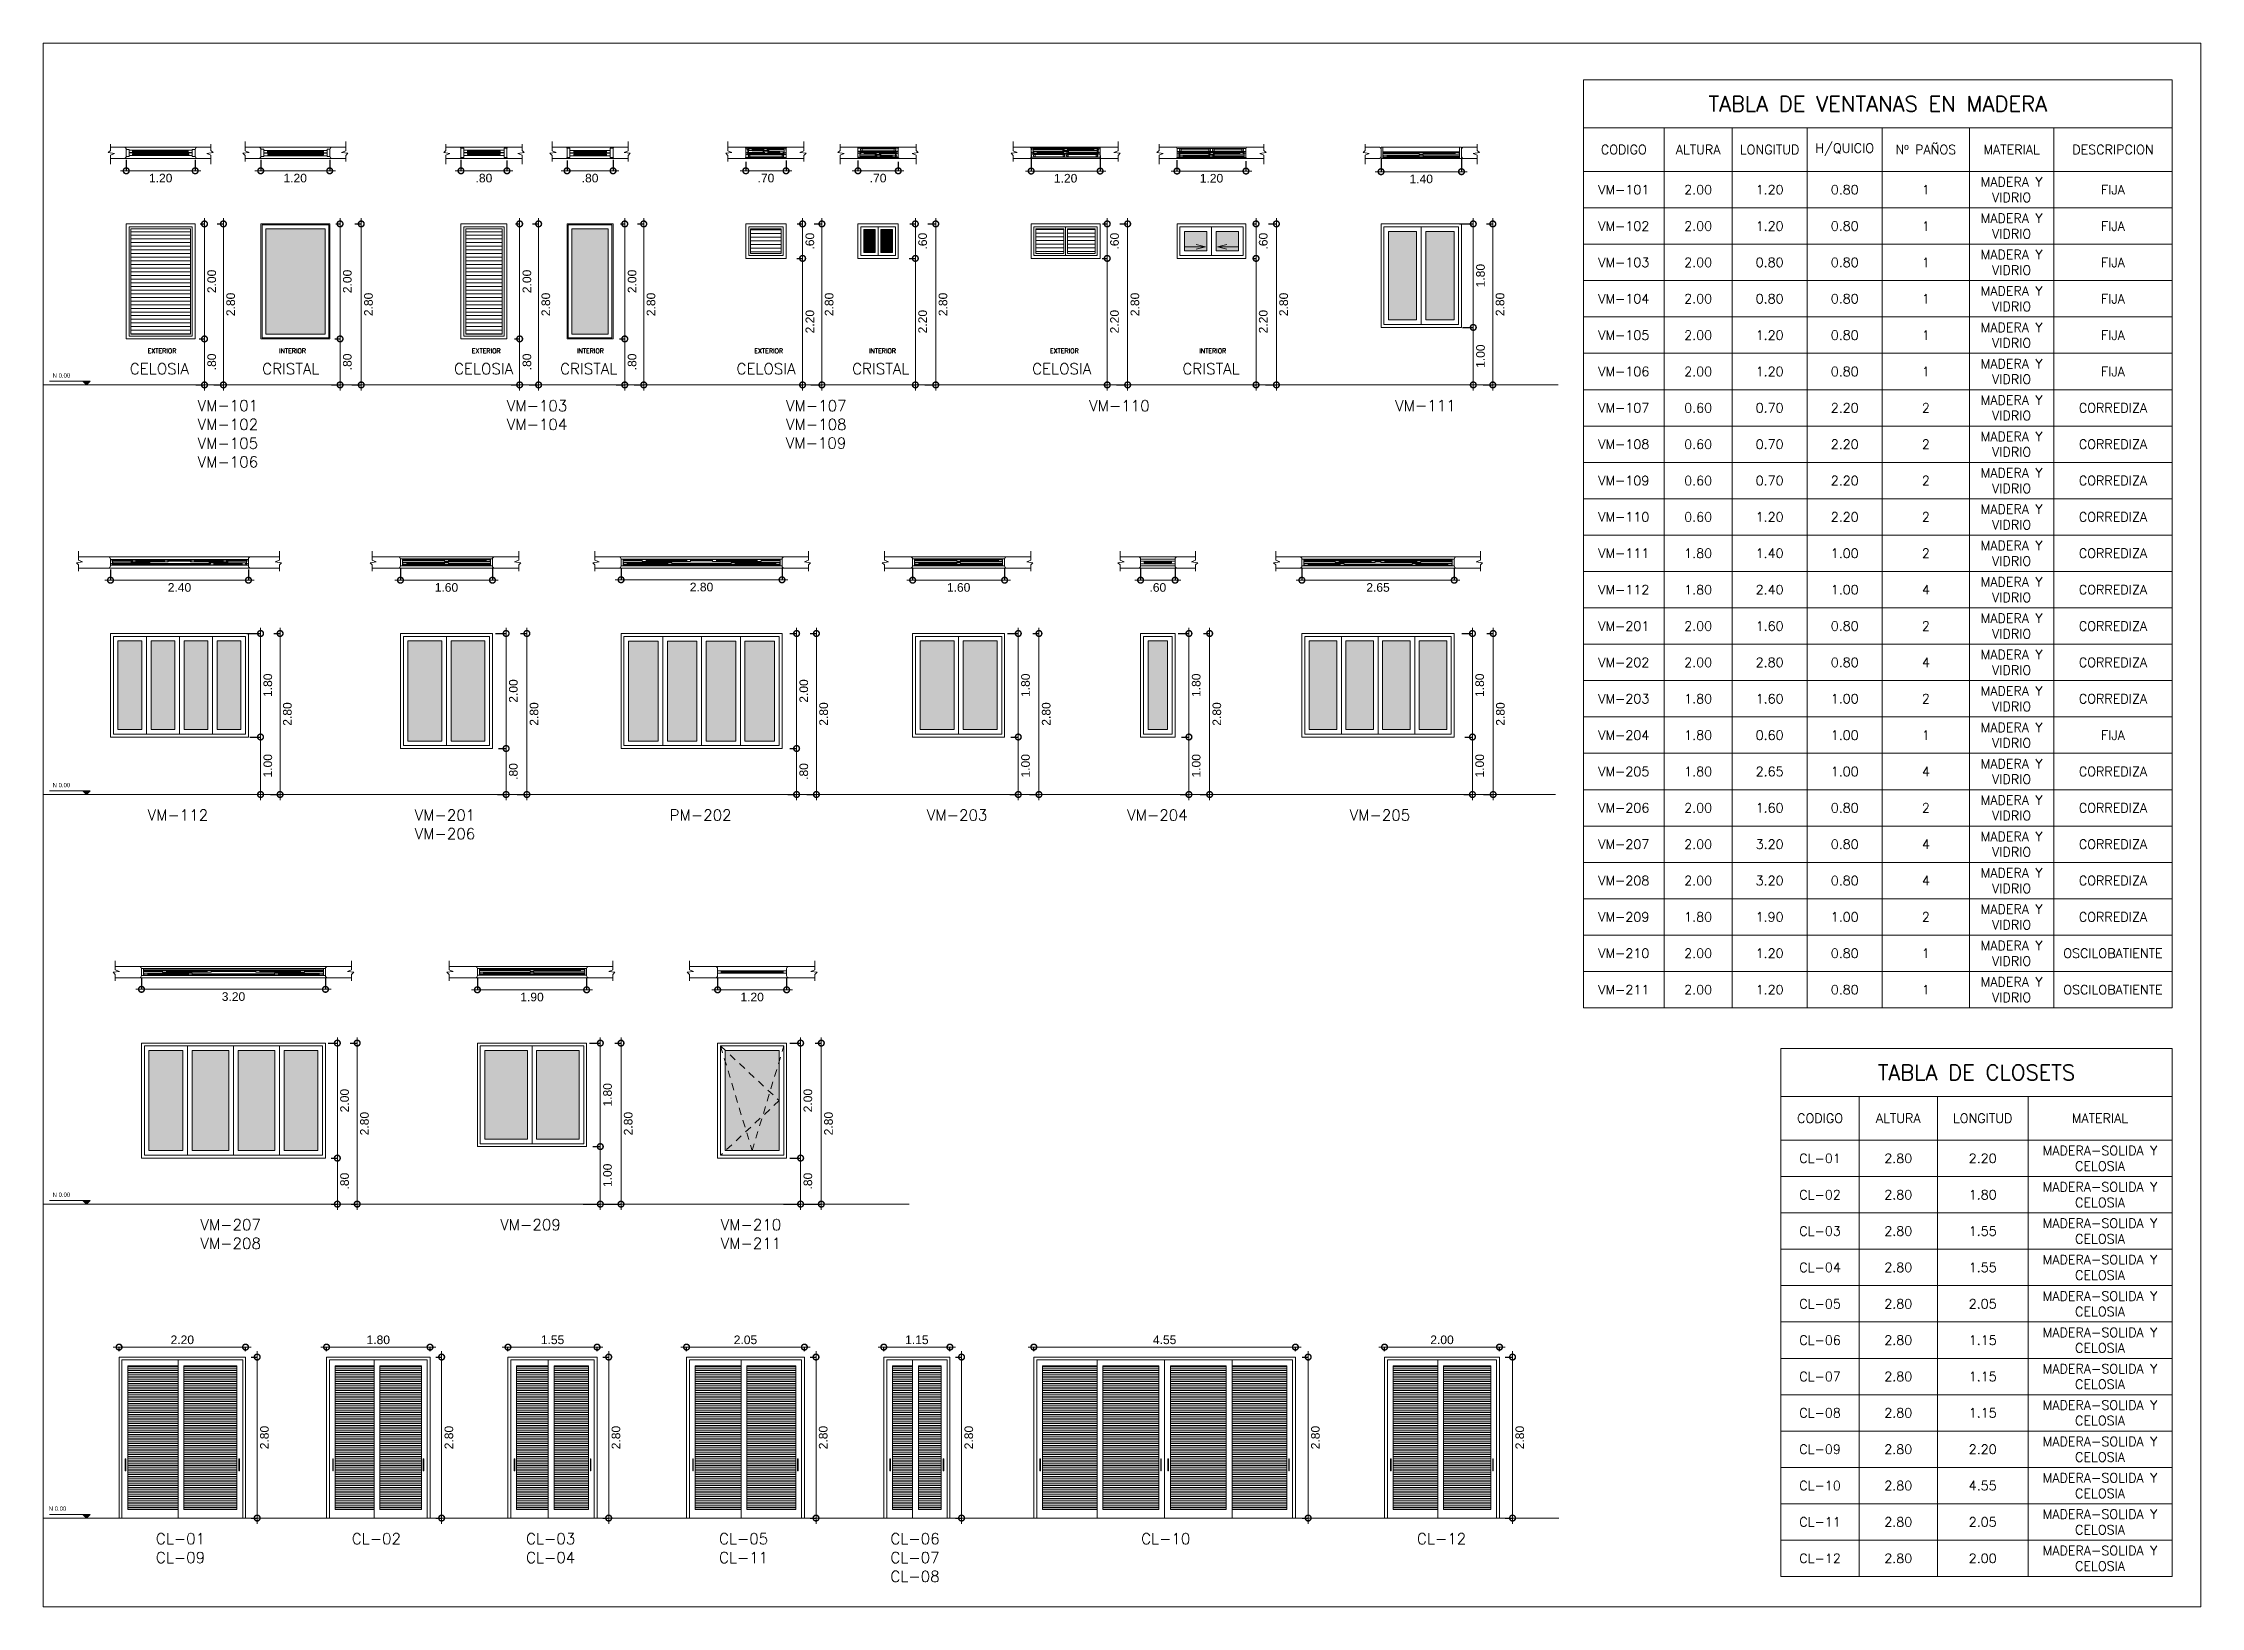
# Model space of a CAD drawing. Header units: metres. Extents: x 8 to 2416, y -346 to 476.
# Drawn here: x 300.79 to 338.32, y -73.65 to -46.46 of the extents above; entities that cross this region are included whole.
import ezdxf

# ---------------------------------------------------------------- set-up
doc = ezdxf.new("R2010")
doc.units = ezdxf.units.M
doc.header["$PDMODE"] = 34
doc.linetypes.add('0', pattern=[0])
doc.linetypes.add('HIDDEN2', pattern=[0.1875, 0.125, -0.0625])
doc.layers.get('0').update_dxf_attribs({"color": 250, "linetype": '0', "lineweight": 20})
doc.layers.get('Defpoints').update_dxf_attribs({"color": 6})
for name, color, linetype, lineweight in [('A-AREA-IDEN', 251, 'Continuous', 9), ('A-DOOR', 35, 'Continuous', 5), ('A-WALL', 250, 'Continuous', 20), ('cristales', 131, 'Continuous', 0), ('cristales pyv', 9, 'Continuous', 0), ('DIMENSIONES', 5, 'Continuous', 5), ('piscina', 131, 'Continuous', 0), ('SE-2', 252, 'Continuous', 9), ('SE-2-MADERA', 36, 'Continuous', 9), ('SE-3', 253, 'Continuous', 5), ('textos', 7, 'Continuous', 0)]:
    doc.layers.add(name, color=color, linetype=linetype, lineweight=lineweight)
doc.styles.add('ESC100-2mm', font='arial.ttf', dxfattribs={"height": 0.15})
doc.styles.add('ESC50-3mm', font='arial.ttf', dxfattribs={"height": 0.15})
doc.styles.get("Standard").update_dxf_attribs({"font": 'arial.ttf', "height": 0.1875})
doc.dimstyles.new('DIMS100', dxfattribs={"dimtxt": 0.15, "dimasz": 0.2, "dimexe": 0.1, "dimexo": 0.1, "dimgap": 0.05, "dimtad": 2, "dimzin": 4, "dimdsep": 46, "dimtxsty": 'ESC100-2mm', "dimblk": 'DOTSMALL', "dimcen": 0.1, "dimdle": 0.1, "dimclrd": 256, "dimclre": 256, "dimclrt": 1, "dimadec": 0, "dimazin": 0, "dimtfac": 1, "dimtix": 1, "dimtmove": 2, "dimatfit": 3, "dimfxl": 1, "dimtolj": 1, "dimtzin": 0, "dimlwd": -1, "dimarcsym": 0})
pattern_1 = [(0, (43.76524, -105.45099), (0, 0.0635), [])]
pattern_2 = [(180, (319.198522, -70.90517), (0, -0.03175), [])]

msp = doc.modelspace()

# ---------------------------------------------------------------- texts
at = {"layer": 'SE-2-MADERA', "insert": (308.1904, -51.848), "char_height": 0.08, "width": 4.239917, "attachment_point": 7}
msp.add_mtext('\\pxqc;{\\Fromans|c0;INTERIOR}', dxfattribs=at)
at = {"layer": 'textos', "attachment_point": 5, "style": 'ESC50-3mm'}
for s, insert, char_height, width in [('{\\Fromans|c0;TABLA DE VENTANAS EN MADERA}', (332.7027, -47.5103), 0.27, 10.238672), ('{\\Fromans|c0;CODIGO}', (328.2861, -48.3072), 0.162, 1.405467), ('{\\Fromans|c0;ALTURA}', (329.5791, -48.3072), 0.162, 1.180467), ('{\\Fromans|c0;LONGITUD}', (330.8226, -48.3072), 0.162, 1.306467), ('{\\Fromans|c0;H/QUICIO}', (332.129, -48.3072), 0.162, 1.306467), ('{\\Fromans|c0;Nº PAÑOS}', (333.5397, -48.3072), 0.162, 1.514934), ('{\\Fromans|c0;MATERIAL}', (335.0322, -48.3072), 0.162, 1.469934), ('{\\Fromans|c0;DESCRIPCION}', (336.7946, -48.3072), 0.162, 2.054934), ('{\\Fromans|c0;MADERA Y\\PVIDRIO}', (335.0322, -49.0038), 0.162, 1.469934), ('{\\Fromans|c0;VM-101}', (328.2861, -49.0038), 0.162, 1.405467), ('{\\Fromans|c0;2.00}', (329.5791, -49.0038), 0.162, 1.180467), ('{\\Fromans|c0;1.20}', (330.8226, -49.0038), 0.162, 1.306467), ('{\\Fromans|c0;0.80}', (332.129, -49.0038), 0.162, 1.306467), ('{\\Fromans|c0;1}', (333.5397, -49.0038), 0.162, 1.514934), ('{\\Fromans|c0;FIJA}', (336.7946, -49.0038), 0.162, 2.054934), ('{\\Fromans|c0;MADERA Y\\PVIDRIO}', (335.0322, -49.6362), 0.162, 1.469934), ('{\\Fromans|c0;VM-102}', (328.2861, -49.6362), 0.162, 1.405467), ('{\\Fromans|c0;2.00}', (329.5791, -49.6362), 0.162, 1.180467), ('{\\Fromans|c0;1.20}', (330.8226, -49.6362), 0.162, 1.306467), ('{\\Fromans|c0;0.80}', (332.129, -49.6362), 0.162, 1.306467), ('{\\Fromans|c0;1}', (333.5397, -49.6362), 0.162, 1.514934), ('{\\Fromans|c0;FIJA}', (336.7946, -49.6362), 0.162, 2.054934), ('{\\Fromans|c0;VM-103}', (328.2861, -50.2685), 0.162, 1.405467), ('{\\Fromans|c0;2.00}', (329.5791, -50.2685), 0.162, 1.180467), ('{\\Fromans|c0;0.80}', (330.8226, -50.2685), 0.162, 1.306467), ('{\\Fromans|c0;0.80}', (332.129, -50.2685), 0.162, 1.306467), ('{\\Fromans|c0;1}', (333.5397, -50.2685), 0.162, 1.514934), ('{\\Fromans|c0;MADERA Y\\PVIDRIO}', (335.0322, -50.2685), 0.162, 1.469934), ('{\\Fromans|c0;FIJA}', (336.7946, -50.2685), 0.162, 2.054934), ('{\\Fromans|c0;VM-104}', (328.2861, -50.9009), 0.162, 1.405467), ('{\\Fromans|c0;2.00}', (329.5791, -50.9009), 0.162, 1.180467), ('{\\Fromans|c0;0.80}', (330.8226, -50.9009), 0.162, 1.306467), ('{\\Fromans|c0;0.80}', (332.129, -50.9009), 0.162, 1.306467), ('{\\Fromans|c0;1}', (333.5397, -50.9009), 0.162, 1.514934), ('{\\Fromans|c0;MADERA Y\\PVIDRIO}', (335.0322, -50.9009), 0.162, 1.469934), ('{\\Fromans|c0;FIJA}', (336.7946, -50.9009), 0.162, 2.054934), ('{\\Fromans|c0;MADERA Y\\PVIDRIO}', (335.0322, -51.5333), 0.162, 1.469934), ('{\\Fromans|c0;VM-105}', (328.2861, -51.5333), 0.162, 1.405467), ('{\\Fromans|c0;2.00}', (329.5791, -51.5333), 0.162, 1.180467), ('{\\Fromans|c0;1.20}', (330.8226, -51.5333), 0.162, 1.306467), ('{\\Fromans|c0;0.80}', (332.129, -51.5333), 0.162, 1.306467), ('{\\Fromans|c0;1}', (333.5397, -51.5333), 0.162, 1.514934), ('{\\Fromans|c0;FIJA}', (336.7946, -51.5333), 0.162, 2.054934), ('{\\Fromans|c0;VM-106}', (328.2861, -52.1657), 0.162, 1.405467), ('{\\Fromans|c0;2.00}', (329.5791, -52.1657), 0.162, 1.180467), ('{\\Fromans|c0;1.20}', (330.8226, -52.1657), 0.162, 1.306467), ('{\\Fromans|c0;0.80}', (332.129, -52.1657), 0.162, 1.306467), ('{\\Fromans|c0;1}', (333.5397, -52.1657), 0.162, 1.514934), ('{\\Fromans|c0;MADERA Y\\PVIDRIO}', (335.0322, -52.1657), 0.162, 1.469934), ('{\\Fromans|c0;FIJA}', (336.7946, -52.1657), 0.162, 2.054934), ('{\\Fromans|c0;VM-107}', (328.2861, -52.798), 0.162, 1.405467), ('{\\Fromans|c0;0.60}', (329.5791, -52.798), 0.162, 1.180467), ('{\\Fromans|c0;0.70}', (330.8226, -52.798), 0.162, 1.306467), ('{\\Fromans|c0;2.20}', (332.129, -52.798), 0.162, 1.306467), ('{\\Fromans|c0;2}', (333.5397, -52.798), 0.162, 1.514934), ('{\\Fromans|c0;MADERA Y\\PVIDRIO}', (335.0322, -52.798), 0.162, 1.469934), ('{\\Fromans|c0;CORREDIZA}', (336.7946, -52.798), 0.162, 2.054934), ('{\\Fromans|c0;MADERA Y\\PVIDRIO}', (335.0322, -53.4304), 0.162, 1.469934), ('{\\Fromans|c0;VM-108}', (328.2861, -53.4304), 0.162, 1.405467), ('{\\Fromans|c0;0.60}', (329.5791, -53.4304), 0.162, 1.180467), ('{\\Fromans|c0;0.70}', (330.8226, -53.4304), 0.162, 1.306467), ('{\\Fromans|c0;2.20}', (332.129, -53.4304), 0.162, 1.306467), ('{\\Fromans|c0;2}', (333.5397, -53.4304), 0.162, 1.514934), ('{\\Fromans|c0;CORREDIZA}', (336.7946, -53.4304), 0.162, 2.054934), ('{\\Fromans|c0;VM-109}', (328.2861, -54.0628), 0.162, 1.405467), ('{\\Fromans|c0;0.60}', (329.5791, -54.0628), 0.162, 1.180467), ('{\\Fromans|c0;0.70}', (330.8226, -54.0628), 0.162, 1.306467), ('{\\Fromans|c0;2.20}', (332.129, -54.0628), 0.162, 1.306467), ('{\\Fromans|c0;2}', (333.5397, -54.0628), 0.162, 1.514934), ('{\\Fromans|c0;MADERA Y\\PVIDRIO}', (335.0322, -54.0628), 0.162, 1.469934), ('{\\Fromans|c0;CORREDIZA}', (336.7946, -54.0628), 0.162, 2.054934), ('{\\Fromans|c0;VM-110}', (328.2861, -54.6952), 0.162, 1.405467), ('{\\Fromans|c0;0.60}', (329.5791, -54.6952), 0.162, 1.180467), ('{\\Fromans|c0;1.20}', (330.8226, -54.6952), 0.162, 1.306467), ('{\\Fromans|c0;2.20}', (332.129, -54.6952), 0.162, 1.306467), ('{\\Fromans|c0;2}', (333.5397, -54.6952), 0.162, 1.514934), ('{\\Fromans|c0;MADERA Y\\PVIDRIO}', (335.0322, -54.6952), 0.162, 1.469934), ('{\\Fromans|c0;CORREDIZA}', (336.7946, -54.6952), 0.162, 2.054934), ('{\\Fromans|c0;MADERA Y\\PVIDRIO}', (335.0322, -55.3275), 0.162, 1.469934), ('{\\Fromans|c0;VM-111}', (328.2861, -55.3275), 0.162, 1.405467), ('{\\Fromans|c0;1.80}', (329.5791, -55.3275), 0.162, 1.180467), ('{\\Fromans|c0;1.40}', (330.8226, -55.3275), 0.162, 1.306467), ('{\\Fromans|c0;1.00}', (332.129, -55.3275), 0.162, 1.306467), ('{\\Fromans|c0;2}', (333.5397, -55.3275), 0.162, 1.514934), ('{\\Fromans|c0;CORREDIZA}', (336.7946, -55.3275), 0.162, 2.054934), ('{\\Fromans|c0;VM-112}', (328.2861, -55.9599), 0.162, 1.405467), ('{\\Fromans|c0;1.80}', (329.5791, -55.9599), 0.162, 1.180467), ('{\\Fromans|c0;2.40}', (330.8226, -55.9599), 0.162, 1.306467), ('{\\Fromans|c0;1.00}', (332.129, -55.9599), 0.162, 1.306467), ('{\\Fromans|c0;4}', (333.5397, -55.9599), 0.162, 1.514934), ('{\\Fromans|c0;MADERA Y\\PVIDRIO}', (335.0322, -55.9599), 0.162, 1.469934), ('{\\Fromans|c0;CORREDIZA}', (336.7946, -55.9599), 0.162, 2.054934), ('{\\Fromans|c0;VM-201}', (328.2861, -56.5923), 0.162, 1.405467), ('{\\Fromans|c0;2.00}', (329.5791, -56.5923), 0.162, 1.180467), ('{\\Fromans|c0;1.60}', (330.8226, -56.5923), 0.162, 1.306467), ('{\\Fromans|c0;0.80}', (332.129, -56.5923), 0.162, 1.306467), ('{\\Fromans|c0;2}', (333.5397, -56.5923), 0.162, 1.514934), ('{\\Fromans|c0;MADERA Y\\PVIDRIO}', (335.0322, -56.5923), 0.162, 1.469934), ('{\\Fromans|c0;CORREDIZA}', (336.7946, -56.5923), 0.162, 2.054934), ('{\\Fromans|c0;MADERA Y\\PVIDRIO}', (335.0322, -57.2247), 0.162, 1.469934), ('{\\Fromans|c0;VM-202}', (328.2861, -57.2247), 0.162, 1.405467), ('{\\Fromans|c0;2.00}', (329.5791, -57.2247), 0.162, 1.180467), ('{\\Fromans|c0;2.80}', (330.8226, -57.2247), 0.162, 1.306467), ('{\\Fromans|c0;0.80}', (332.129, -57.2247), 0.162, 1.306467), ('{\\Fromans|c0;4}', (333.5397, -57.2247), 0.162, 1.514934), ('{\\Fromans|c0;CORREDIZA}', (336.7946, -57.2247), 0.162, 2.054934), ('{\\Fromans|c0;VM-203}', (328.2861, -57.857), 0.162, 1.405467), ('{\\Fromans|c0;1.80}', (329.5791, -57.857), 0.162, 1.180467), ('{\\Fromans|c0;1.60}', (330.8226, -57.857), 0.162, 1.306467), ('{\\Fromans|c0;1.00}', (332.129, -57.857), 0.162, 1.306467), ('{\\Fromans|c0;2}', (333.5397, -57.857), 0.162, 1.514934), ('{\\Fromans|c0;MADERA Y\\PVIDRIO}', (335.0322, -57.857), 0.162, 1.469934), ('{\\Fromans|c0;CORREDIZA}', (336.7946, -57.857), 0.162, 2.054934), ('{\\Fromans|c0;VM-204}', (328.2861, -58.4894), 0.162, 1.405467), ('{\\Fromans|c0;1.80}', (329.5791, -58.4894), 0.162, 1.180467), ('{\\Fromans|c0;0.60}', (330.8226, -58.4894), 0.162, 1.306467), ('{\\Fromans|c0;1.00}', (332.129, -58.4894), 0.162, 1.306467), ('{\\Fromans|c0;1}', (333.5397, -58.4894), 0.162, 1.514934), ('{\\Fromans|c0;MADERA Y\\PVIDRIO}', (335.0322, -58.4894), 0.162, 1.469934), ('{\\Fromans|c0;FIJA}', (336.7946, -58.4894), 0.162, 2.054934), ('{\\Fromans|c0;MADERA Y\\PVIDRIO}', (335.0322, -59.1218), 0.162, 1.469934), ('{\\Fromans|c0;VM-205}', (328.2861, -59.1218), 0.162, 1.405467), ('{\\Fromans|c0;1.80}', (329.5791, -59.1218), 0.162, 1.180467), ('{\\Fromans|c0;2.65}', (330.8226, -59.1218), 0.162, 1.306467), ('{\\Fromans|c0;1.00}', (332.129, -59.1218), 0.162, 1.306467), ('{\\Fromans|c0;4}', (333.5397, -59.1218), 0.162, 1.514934), ('{\\Fromans|c0;CORREDIZA}', (336.7946, -59.1218), 0.162, 2.054934), ('{\\Fromans|c0;VM-206}', (328.2861, -59.7542), 0.162, 1.405467), ('{\\Fromans|c0;2.00}', (329.5791, -59.7542), 0.162, 1.180467), ('{\\Fromans|c0;1.60}', (330.8226, -59.7542), 0.162, 1.306467), ('{\\Fromans|c0;0.80}', (332.129, -59.7542), 0.162, 1.306467), ('{\\Fromans|c0;2}', (333.5397, -59.7542), 0.162, 1.514934), ('{\\Fromans|c0;MADERA Y\\PVIDRIO}', (335.0322, -59.7542), 0.162, 1.469934), ('{\\Fromans|c0;CORREDIZA}', (336.7946, -59.7542), 0.162, 2.054934), ('{\\Fromans|c0;VM-207}', (328.2861, -60.3865), 0.162, 1.405467), ('{\\Fromans|c0;2.00}', (329.5791, -60.3865), 0.162, 1.180467), ('{\\Fromans|c0;3.20}', (330.8226, -60.3865), 0.162, 1.306467), ('{\\Fromans|c0;0.80}', (332.129, -60.3865), 0.162, 1.306467), ('{\\Fromans|c0;4}', (333.5397, -60.3865), 0.162, 1.514934), ('{\\Fromans|c0;MADERA Y\\PVIDRIO}', (335.0322, -60.3865), 0.162, 1.469934), ('{\\Fromans|c0;CORREDIZA}', (336.7946, -60.3865), 0.162, 2.054934), ('{\\Fromans|c0;VM-208}', (328.2861, -61.0189), 0.162, 1.405467), ('{\\Fromans|c0;2.00}', (329.5791, -61.0189), 0.162, 1.180467), ('{\\Fromans|c0;3.20}', (330.8226, -61.0189), 0.162, 1.306467), ('{\\Fromans|c0;0.80}', (332.129, -61.0189), 0.162, 1.306467), ('{\\Fromans|c0;4}', (333.5397, -61.0189), 0.162, 1.514934), ('{\\Fromans|c0;MADERA Y\\PVIDRIO}', (335.0322, -61.0189), 0.162, 1.469934), ('{\\Fromans|c0;CORREDIZA}', (336.7946, -61.0189), 0.162, 2.054934), ('{\\Fromans|c0;MADERA Y\\PVIDRIO}', (335.0322, -61.6513), 0.162, 1.469934), ('{\\Fromans|c0;VM-209}', (328.2861, -61.6513), 0.162, 1.405467), ('{\\Fromans|c0;1.80}', (329.5791, -61.6513), 0.162, 1.180467), ('{\\Fromans|c0;1.90}', (330.8226, -61.6513), 0.162, 1.107788), ('{\\Fromans|c0;1.00}', (332.129, -61.6513), 0.162, 1.306467), ('{\\Fromans|c0;2}', (333.5397, -61.6513), 0.162, 1.514934), ('{\\Fromans|c0;CORREDIZA}', (336.7946, -61.6513), 0.162, 2.054934), ('{\\Fromans|c0;VM-210}', (328.2861, -62.2837), 0.162, 1.405467), ('{\\Fromans|c0;2.00}', (329.5791, -62.2837), 0.162, 1.180467), ('{\\Fromans|c0;1.20}', (330.8226, -62.2837), 0.162, 1.107788), ('{\\Fromans|c0;0.80}', (332.129, -62.2837), 0.162, 1.306467), ('{\\Fromans|c0;1}', (333.5397, -62.2837), 0.162, 1.514934), ('{\\Fromans|c0;MADERA Y\\PVIDRIO}', (335.0322, -62.2837), 0.162, 1.469934), ('{\\Fromans|c0;OSCILOBATIENTE}', (336.7946, -62.2837), 0.162, 2.054934), ('{\\Fromans|c0;VM-211}', (328.2861, -62.916), 0.162, 1.405467), ('{\\Fromans|c0;2.00}', (329.5791, -62.916), 0.162, 1.180467), ('{\\Fromans|c0;1.20}', (330.8226, -62.916), 0.162, 1.107788), ('{\\Fromans|c0;0.80}', (332.129, -62.916), 0.162, 1.306467), ('{\\Fromans|c0;1}', (333.5397, -62.916), 0.162, 1.514934), ('{\\Fromans|c0;MADERA Y\\PVIDRIO}', (335.0322, -62.916), 0.162, 1.469934), ('{\\Fromans|c0;OSCILOBATIENTE}', (336.7946, -62.916), 0.162, 2.054934), ('{\\Fromans|c0;TABLA DE CLOSETS}', (334.4209, -64.3556), 0.27, 6.802336), ('{\\Fromans|c0;CODIGO}', (331.7, -65.1525), 0.162, 1.360467), ('{\\Fromans|c0;ALTURA}', (333.0604, -65.1525), 0.162, 1.360467), ('{\\Fromans|c0;LONGITUD}', (334.5289, -65.1525), 0.162, 1.576467), ('{\\Fromans|c0;MATERIAL}', (336.5696, -65.1525), 0.162, 2.504934), ('{\\Fromans|c0;MADERA-SOLIDA Y CELOSIA}', (336.5696, -65.8491), 0.162, 2.504934), ('{\\Fromans|c0;CL-01}', (331.7, -65.8491), 0.162, 1.360467), ('{\\Fromans|c0;2.80}', (333.0604, -65.8491), 0.162, 1.360467), ('{\\Fromans|c0;2.20}', (334.5289, -65.8491), 0.162, 1.576467), ('{\\Fromans|c0;CL-02}', (331.7, -66.4815), 0.162, 1.360467), ('{\\Fromans|c0;2.80}', (333.0604, -66.4815), 0.162, 1.360467), ('{\\Fromans|c0;1.80}', (334.5289, -66.4815), 0.162, 1.576467), ('{\\Fromans|c0;MADERA-SOLIDA Y CELOSIA}', (336.5696, -66.4815), 0.162, 2.504934), ('{\\Fromans|c0;CL-03}', (331.7, -67.1139), 0.162, 1.360467), ('{\\Fromans|c0;2.80}', (333.0604, -67.1139), 0.162, 1.360467), ('{\\Fromans|c0;1.55}', (334.5289, -67.1139), 0.162, 1.576467), ('{\\Fromans|c0;MADERA-SOLIDA Y CELOSIA}', (336.5696, -67.1139), 0.162, 2.504934), ('{\\Fromans|c0;MADERA-SOLIDA Y CELOSIA}', (336.5696, -67.7462), 0.162, 2.504934), ('{\\Fromans|c0;CL-04}', (331.7, -67.7462), 0.162, 1.360467), ('{\\Fromans|c0;2.80}', (333.0604, -67.7462), 0.162, 1.360467), ('{\\Fromans|c0;1.55}', (334.5289, -67.7462), 0.162, 1.576467), ('{\\Fromans|c0;CL-05}', (331.7, -68.3786), 0.162, 1.360467), ('{\\Fromans|c0;2.80}', (333.0604, -68.3786), 0.162, 1.360467), ('{\\Fromans|c0;2.05}', (334.5289, -68.3786), 0.162, 1.576467), ('{\\Fromans|c0;MADERA-SOLIDA Y CELOSIA}', (336.5696, -68.3786), 0.162, 2.504934), ('{\\Fromans|c0;CL-06}', (331.7, -69.011), 0.162, 1.360467), ('{\\Fromans|c0;2.80}', (333.0604, -69.011), 0.162, 1.360467), ('{\\Fromans|c0;1.15}', (334.5289, -69.011), 0.162, 1.576467), ('{\\Fromans|c0;MADERA-SOLIDA Y CELOSIA}', (336.5696, -69.011), 0.162, 2.504934), ('{\\Fromans|c0;MADERA-SOLIDA Y CELOSIA}', (336.5696, -69.6434), 0.162, 2.504934), ('{\\Fromans|c0;CL-07}', (331.7, -69.6434), 0.162, 1.360467), ('{\\Fromans|c0;2.80}', (333.0604, -69.6434), 0.162, 1.360467), ('{\\Fromans|c0;1.15}', (334.5289, -69.6434), 0.162, 1.576467), ('{\\Fromans|c0;MADERA-SOLIDA Y CELOSIA}', (336.5696, -70.2757), 0.162, 2.504934), ('{\\Fromans|c0;CL-08}', (331.7, -70.2757), 0.162, 1.360467), ('{\\Fromans|c0;2.80}', (333.0604, -70.2757), 0.162, 1.360467), ('{\\Fromans|c0;1.15}', (334.5289, -70.2757), 0.162, 1.576467), ('{\\Fromans|c0;CL-09}', (331.7, -70.9081), 0.162, 1.360467), ('{\\Fromans|c0;2.80}', (333.0604, -70.9081), 0.162, 1.360467), ('{\\Fromans|c0;2.20}', (334.5289, -70.9081), 0.162, 1.576467), ('{\\Fromans|c0;MADERA-SOLIDA Y CELOSIA}', (336.5696, -70.9081), 0.162, 2.504934), ('{\\Fromans|c0;CL-10}', (331.7, -71.5405), 0.162, 1.360467), ('{\\Fromans|c0;2.80}', (333.0604, -71.5405), 0.162, 1.360467), ('{\\Fromans|c0;4.55}', (334.5289, -71.5405), 0.162, 1.576467), ('{\\Fromans|c0;MADERA-SOLIDA Y CELOSIA}', (336.5696, -71.5405), 0.162, 2.504934), ('{\\Fromans|c0;MADERA-SOLIDA Y CELOSIA}', (336.5696, -72.1728), 0.162, 2.504934), ('{\\Fromans|c0;CL-11}', (331.7, -72.1728), 0.162, 1.360467), ('{\\Fromans|c0;2.80}', (333.0604, -72.1728), 0.162, 1.360467), ('{\\Fromans|c0;2.05}', (334.5289, -72.1728), 0.162, 1.576467), ('{\\Fromans|c0;CL-12}', (331.7, -72.8052), 0.162, 1.360467), ('{\\Fromans|c0;2.80}', (333.0604, -72.8052), 0.162, 1.360467), ('{\\Fromans|c0;2.00}', (334.5289, -72.8052), 0.162, 1.576467), ('{\\Fromans|c0;MADERA-SOLIDA Y CELOSIA}', (336.5696, -72.8052), 0.162, 2.504934)]:
    msp.add_mtext(s, dxfattribs=dict(at, insert=insert, char_height=char_height, width=width))
at = {"layer": 'textos', "char_height": 0.08, "width": 4.239917, "attachment_point": 7}
for s, insert in [('\\pxqc;{\\Fromans|c0;EXTERIOR}', (300.7387, -51.848)), ('\\pxqc;{\\Fromans|c0;INTERIOR}', (303.0087, -51.848)), ('\\pxqc;{\\Fromans|c0;EXTERIOR}', (306.3783, -51.848)), ('\\pxqc;{\\Fromans|c0;EXTERIOR}', (311.292, -51.848)), ('\\pxqc;{\\Fromans|c0;INTERIOR}', (313.2705, -51.848)), ('\\pxqc;{\\Fromans|c0;EXTERIOR}', (316.4346, -51.848)), ('\\pxqc;{\\Fromans|c0;INTERIOR}', (319.0161, -51.848))]:
    msp.add_mtext(s, dxfattribs=dict(at, insert=insert))
at = {"layer": 'textos', "char_height": 0.192, "attachment_point": 1}
for s, width, heights, insert in [('{\\Fromans|c0;CELOSIA}', 0.726882, [0], (302.2989, -52.0222)), ('{\\Fromans|c0;CRISTAL}', 0.726882, [0], (304.6022, -52.0222)), ('{\\Fromans|c0;CELOSIA}', 0.726882, [0], (307.9384, -52.0222)), ('{\\Fromans|c0;CRISTAL}', 0.726882, [0], (309.7839, -52.0222)), ('{\\Fromans|c0;CELOSIA}', 0.726882, [0], (312.8522, -52.0222)), ('{\\Fromans|c0;CRISTAL}', 0.726882, [0], (314.864, -52.0222)), ('{\\Fromans|c0;CELOSIA}', 0.726882, [0], (317.9948, -52.0222)), ('{\\Fromans|c0;CRISTAL}', 0.726882, [0], (320.6096, -52.0222)), ('{\\Fromans|c0;VM-101}', 0.726882, [0], (303.4782, -52.6617)), ('{\\Fromans|c0;VM-103}', 0.856191, [0], (308.8562, -52.6663)), ('{\\Fromans|c0;VM-107}', 0.856191, [0], (313.7131, -52.6663)), ('{\\Fromans|c0;VM-110}', 0.856191, [0], (318.985, -52.6663)), ('{\\Fromans|c0;VM-111}', 1.055273, [0.2467], (324.3096, -52.6617)), ('{\\Fromans|c0;VM-102}', 0.726882, [0], (303.4782, -52.9901)), ('{\\Fromans|c0;VM-104}', 0.856191, [0], (308.8562, -52.9901)), ('{\\Fromans|c0;VM-108}', 0.856191, [0], (313.7131, -52.9901)), ('{\\Fromans|c0;VM-105}', 0.856191, [0], (303.4782, -53.3184)), ('{\\Fromans|c0;VM-106}', 0.856191, [0], (303.4782, -53.6423)), ('{\\Fromans|c0;VM-109}', 0.856191, [0], (313.7093, -53.3139)), ('{\\Fromans|c0;VM-112}', 0.726882, [0], (302.6082, -59.7849)), ('{\\Fromans|c0;VM-201}', 1.055273, [0.2467], (307.2539, -59.7849)), ('{\\Fromans|c0;PM-202}', 0.726882, [0], (311.6879, -59.7849)), ('{\\Fromans|c0;VM-203}', 1.055273, [0.2467], (316.1624, -59.7849)), ('{\\Fromans|c0;VM-204}', 1.055273, [0.2467], (319.6463, -59.7849)), ('{\\Fromans|c0;VM-205}', 1.055273, [0.2467], (323.5173, -59.7849)), ('{\\Fromans|c0;VM-206}', 1.055273, [0.2467], (307.2539, -60.1087)), ('{\\Fromans|c0;VM-207}', 1.055273, [0.2467], (303.5264, -66.908)), ('{\\Fromans|c0;VM-209}', 1.055273, [0.2467], (308.7419, -66.908)), ('{\\Fromans|c0;VM-210}', 1.055273, [0.2467], (312.5767, -66.908)), ('{\\Fromans|c0;VM-208}', 1.055273, [0.2467], (303.5264, -67.2319)), ('{\\Fromans|c0;VM-211}', 1.055273, [0.2467], (312.5767, -67.2319)), ('{\\Fromans|c0;CL-01}', 0.726882, [0.192], (302.7518, -72.3678)), ('{\\Fromans|c0;CL-02}', 0.726882, [0.192], (306.1605, -72.3678)), ('{\\Fromans|c0;CL-03}', 0.726882, [0.192], (309.1917, -72.3678)), ('{\\Fromans|c0;CL-05}', 0.726882, [0.192], (312.5473, -72.3678)), ('{\\Fromans|c0;CL-06}', 0.726882, [0.192], (315.5289, -72.3678)), ('{\\Fromans|c0;CL-10}', 0.726882, [0.192], (319.8907, -72.3678)), ('{\\Fromans|c0;CL-12}', 0.726882, [0.192], (324.6881, -72.3678)), ('{\\Fromans|c0;CL-09}', 1.148712, [0.192], (302.7518, -72.6961)), ('{\\Fromans|c0;CL-04}', 0.726882, [0.192], (309.1917, -72.6961)), ('{\\Fromans|c0;CL-11}', 0.726882, [0.192], (312.5473, -72.6961)), ('{\\Fromans|c0;CL-07}', 0.726882, [0.192], (315.5289, -72.6961)), ('{\\Fromans|c0;CL-08}', 0.726882, [0.192], (315.5289, -73.0245))]:
    msp.add_mtext_dynamic_manual_height_columns(s, width=width, gutter_width=2.5, heights=heights, dxfattribs=dict(at, insert=insert))
at = {"layer": 'textos', "char_height": 0.075, "attachment_point": 1, "style": 'ESC100-2mm'}
for insert in [(300.9566, -52.1974), (300.9566, -59.3206), (300.9566, -66.4437), (300.8886, -71.9034)]:
    msp.add_mtext_dynamic_manual_height_columns('{\\Ftxt|c0;N 0.00}', width=2.216942, gutter_width=0.5, heights=[0], dxfattribs=dict(at, insert=insert))

# ---------------------------------------------------------------- blocks, each defined once
blk = doc.blocks.new('_DotSmall')
at = {"color": 0, "linetype": 'ByBlock', "lineweight": 13, "const_width": 0.5}
blk.add_lwpolyline([(-0.0625, 0, 1), (0.0625, 0, 1)], format="xyb", close=True, dxfattribs=at)
blk = doc.blocks.new('*D962')
at = {"layer": 'Defpoints', "color": 0, "transparency": 16777216}
for p in [(308.558, -56.722), (308.614, -58.722), (308.845, -58.722)]:
    blk.add_point(p, dxfattribs=at)
at = {"layer": 'DIMENSIONES', "transparency": 16777216}
blk.add_line((308.845, -56.622), (308.845, -58.822), dxfattribs=at)
at = {"layer": 'DIMENSIONES', "lineweight": -2, "transparency": 16777216}
for p, q in [((308.658, -56.722), (308.845, -56.722)), ((308.714, -58.722), (308.845, -58.722))]:
    blk.add_line(p, q, dxfattribs=at)
at = {"layer": 'DIMENSIONES', "transparency": 16777216, "xscale": 0.2, "yscale": 0.2, "zscale": 0.2}
for p, rotation in [((308.845, -56.722), 90), ((308.845, -58.722), 270)]:
    blk.add_blockref('_DotSmall', p, dxfattribs=dict(at, rotation=rotation))
at = {"layer": 'DIMENSIONES', "color": 5, "transparency": 16777216, "insert": (308.971, -57.722), "char_height": 0.15, "attachment_point": 5, "rotation": 90, "style": 'ESC100-2mm'}
blk.add_mtext('\\A1;2.00', dxfattribs=at)
blk = doc.blocks.new('*D960')
at = {"layer": 'Defpoints', "color": 0, "transparency": 16777216}
for p in [(308.653, -58.722), (308.595, -59.522), (308.845, -59.522)]:
    blk.add_point(p, dxfattribs=at)
at = {"layer": 'DIMENSIONES', "lineweight": -2, "transparency": 16777216}
for p, q in [((308.753, -58.722), (308.845, -58.722)), ((308.695, -59.522), (308.845, -59.522))]:
    blk.add_line(p, q, dxfattribs=at)
at = {"layer": 'DIMENSIONES', "transparency": 16777216}
blk.add_line((308.845, -58.622), (308.845, -59.622), dxfattribs=at)
at = {"layer": 'DIMENSIONES', "transparency": 16777216, "xscale": 0.2, "yscale": 0.2, "zscale": 0.2}
for p, rotation in [((308.845, -58.722), 90), ((308.845, -59.522), 270)]:
    blk.add_blockref('_DotSmall', p, dxfattribs=dict(at, rotation=rotation))
at = {"layer": 'DIMENSIONES', "color": 5, "transparency": 16777216, "insert": (308.971, -59.122), "char_height": 0.15, "attachment_point": 5, "rotation": 90, "style": 'ESC100-2mm'}
blk.add_mtext('\\A1;.80', dxfattribs=at)
blk = doc.blocks.new('*D961')
at = {"layer": 'Defpoints', "color": 0, "transparency": 16777216}
for p in [(308.996, -56.722), (308.939, -59.522), (309.205, -59.522)]:
    blk.add_point(p, dxfattribs=at)
at = {"layer": 'DIMENSIONES', "transparency": 16777216}
blk.add_line((309.205, -56.622), (309.205, -59.622), dxfattribs=at)
at = {"layer": 'DIMENSIONES', "lineweight": -2, "transparency": 16777216}
for p, q in [((309.096, -56.722), (309.205, -56.722)), ((309.039, -59.522), (309.205, -59.522))]:
    blk.add_line(p, q, dxfattribs=at)
at = {"layer": 'DIMENSIONES', "transparency": 16777216, "xscale": 0.2, "yscale": 0.2, "zscale": 0.2}
for p, rotation in [((309.205, -56.722), 90), ((309.205, -59.522), 270)]:
    blk.add_blockref('_DotSmall', p, dxfattribs=dict(at, rotation=rotation))
at = {"layer": 'DIMENSIONES', "color": 5, "transparency": 16777216, "insert": (309.331, -58.122), "char_height": 0.15, "attachment_point": 5, "rotation": 90, "style": 'ESC100-2mm'}
blk.add_mtext('\\A1;2.80', dxfattribs=at)
blk = doc.blocks.new('A - ANNO - NPT SECC')
blk.add_hatch(color=256).paths.add_polyline_path([(-0.1, 0.1), (0.1, 0.1), (0, 0)])
blk.add_line((0.1, 0.1), (1.022, 0.1))
blk.add_lwpolyline([(-0.1, 0.1), (0.1, 0.1), (0, 0), (-0.1, 0.1)])
blk = doc.blocks.new('*D963')
at = {"layer": 'Defpoints', "color": 0, "transparency": 16777216}
for p in [(303.423, -49.599), (303.406, -51.599), (303.598, -51.599)]:
    blk.add_point(p, dxfattribs=at)
at = {"layer": 'DIMENSIONES', "transparency": 16777216}
blk.add_line((303.598, -49.499), (303.598, -51.699), dxfattribs=at)
at = {"layer": 'DIMENSIONES', "lineweight": -2, "transparency": 16777216}
for p, q in [((303.523, -49.599), (303.598, -49.599)), ((303.506, -51.599), (303.598, -51.599))]:
    blk.add_line(p, q, dxfattribs=at)
at = {"layer": 'DIMENSIONES', "transparency": 16777216, "xscale": 0.2, "yscale": 0.2, "zscale": 0.2}
for p, rotation in [((303.598, -49.599), 90), ((303.598, -51.599), 270)]:
    blk.add_blockref('_DotSmall', p, dxfattribs=dict(at, rotation=rotation))
at = {"layer": 'DIMENSIONES', "color": 5, "transparency": 16777216, "insert": (303.724, -50.599), "char_height": 0.15, "attachment_point": 5, "rotation": 90, "style": 'ESC100-2mm'}
blk.add_mtext('\\A1;2.00', dxfattribs=at)
blk = doc.blocks.new('*D964')
at = {"layer": 'Defpoints', "color": 0, "transparency": 16777216}
for p in [(303.406, -51.599), (303.348, -52.399), (303.598, -52.399)]:
    blk.add_point(p, dxfattribs=at)
at = {"layer": 'DIMENSIONES', "lineweight": -2, "transparency": 16777216}
for p, q in [((303.506, -51.599), (303.598, -51.599)), ((303.448, -52.399), (303.598, -52.399))]:
    blk.add_line(p, q, dxfattribs=at)
at = {"layer": 'DIMENSIONES', "transparency": 16777216}
blk.add_line((303.598, -51.499), (303.598, -52.499), dxfattribs=at)
at = {"layer": 'DIMENSIONES', "transparency": 16777216, "xscale": 0.2, "yscale": 0.2, "zscale": 0.2}
for p, rotation in [((303.598, -51.599), 90), ((303.598, -52.399), 270)]:
    blk.add_blockref('_DotSmall', p, dxfattribs=dict(at, rotation=rotation))
at = {"layer": 'DIMENSIONES', "color": 5, "transparency": 16777216, "insert": (303.724, -51.999), "char_height": 0.15, "attachment_point": 5, "rotation": 90, "style": 'ESC100-2mm'}
blk.add_mtext('\\A1;.80', dxfattribs=at)
blk = doc.blocks.new('*D965')
at = {"layer": 'Defpoints', "color": 0, "transparency": 16777216}
for p in [(303.718, -49.599), (303.662, -52.399), (303.927, -52.399)]:
    blk.add_point(p, dxfattribs=at)
at = {"layer": 'DIMENSIONES', "transparency": 16777216}
blk.add_line((303.927, -49.499), (303.927, -52.499), dxfattribs=at)
at = {"layer": 'DIMENSIONES', "lineweight": -2, "transparency": 16777216}
for p, q in [((303.818, -49.599), (303.927, -49.599)), ((303.762, -52.399), (303.927, -52.399))]:
    blk.add_line(p, q, dxfattribs=at)
at = {"layer": 'DIMENSIONES', "transparency": 16777216, "xscale": 0.2, "yscale": 0.2, "zscale": 0.2}
for p, rotation in [((303.927, -49.599), 90), ((303.927, -52.399), 270)]:
    blk.add_blockref('_DotSmall', p, dxfattribs=dict(at, rotation=rotation))
at = {"layer": 'DIMENSIONES', "color": 5, "transparency": 16777216, "insert": (304.054, -50.999), "char_height": 0.15, "attachment_point": 5, "rotation": 90, "style": 'ESC100-2mm'}
blk.add_mtext('\\A1;2.80', dxfattribs=at)
blk = doc.blocks.new('*D966')
at = {"layer": 'Defpoints', "color": 0, "transparency": 16777216}
for p in [(308.905, -49.599), (308.889, -51.599), (309.08, -51.599)]:
    blk.add_point(p, dxfattribs=at)
at = {"layer": 'DIMENSIONES', "transparency": 16777216}
blk.add_line((309.08, -49.499), (309.08, -51.699), dxfattribs=at)
at = {"layer": 'DIMENSIONES', "lineweight": -2, "transparency": 16777216}
for p, q in [((309.005, -49.599), (309.08, -49.599)), ((308.989, -51.599), (309.08, -51.599))]:
    blk.add_line(p, q, dxfattribs=at)
at = {"layer": 'DIMENSIONES', "transparency": 16777216, "xscale": 0.2, "yscale": 0.2, "zscale": 0.2}
for p, rotation in [((309.08, -49.599), 90), ((309.08, -51.599), 270)]:
    blk.add_blockref('_DotSmall', p, dxfattribs=dict(at, rotation=rotation))
at = {"layer": 'DIMENSIONES', "color": 5, "transparency": 16777216, "insert": (309.207, -50.599), "char_height": 0.15, "attachment_point": 5, "rotation": 90, "style": 'ESC100-2mm'}
blk.add_mtext('\\A1;2.00', dxfattribs=at)
blk = doc.blocks.new('*D967')
at = {"layer": 'Defpoints', "color": 0, "transparency": 16777216}
for p in [(308.889, -51.599), (308.831, -52.399), (309.08, -52.399)]:
    blk.add_point(p, dxfattribs=at)
at = {"layer": 'DIMENSIONES', "lineweight": -2, "transparency": 16777216}
for p, q in [((308.989, -51.599), (309.08, -51.599)), ((308.931, -52.399), (309.08, -52.399))]:
    blk.add_line(p, q, dxfattribs=at)
at = {"layer": 'DIMENSIONES', "transparency": 16777216}
blk.add_line((309.08, -51.499), (309.08, -52.499), dxfattribs=at)
at = {"layer": 'DIMENSIONES', "transparency": 16777216, "xscale": 0.2, "yscale": 0.2, "zscale": 0.2}
for p, rotation in [((309.08, -51.599), 90), ((309.08, -52.399), 270)]:
    blk.add_blockref('_DotSmall', p, dxfattribs=dict(at, rotation=rotation))
at = {"layer": 'DIMENSIONES', "color": 5, "transparency": 16777216, "insert": (309.207, -51.999), "char_height": 0.15, "attachment_point": 5, "rotation": 90, "style": 'ESC100-2mm'}
blk.add_mtext('\\A1;.80', dxfattribs=at)
blk = doc.blocks.new('*D968')
at = {"layer": 'Defpoints', "color": 0, "transparency": 16777216}
for p in [(309.201, -49.599), (309.144, -52.399), (309.41, -52.399)]:
    blk.add_point(p, dxfattribs=at)
at = {"layer": 'DIMENSIONES', "transparency": 16777216}
blk.add_line((309.41, -49.499), (309.41, -52.499), dxfattribs=at)
at = {"layer": 'DIMENSIONES', "lineweight": -2, "transparency": 16777216}
for p, q in [((309.301, -49.599), (309.41, -49.599)), ((309.244, -52.399), (309.41, -52.399))]:
    blk.add_line(p, q, dxfattribs=at)
at = {"layer": 'DIMENSIONES', "transparency": 16777216, "xscale": 0.2, "yscale": 0.2, "zscale": 0.2}
for p, rotation in [((309.41, -49.599), 90), ((309.41, -52.399), 270)]:
    blk.add_blockref('_DotSmall', p, dxfattribs=dict(at, rotation=rotation))
at = {"layer": 'DIMENSIONES', "color": 5, "transparency": 16777216, "insert": (309.536, -50.999), "char_height": 0.15, "attachment_point": 5, "rotation": 90, "style": 'ESC100-2mm'}
blk.add_mtext('\\A1;2.80', dxfattribs=at)
blk = doc.blocks.new('*D969')
at = {"layer": 'Defpoints', "color": 0, "transparency": 16777216}
for p in [(313.809, -49.599), (313.803, -50.199), (314.002, -50.199)]:
    blk.add_point(p, dxfattribs=at)
at = {"layer": 'DIMENSIONES', "transparency": 16777216}
blk.add_line((314.002, -49.499), (314.002, -50.299), dxfattribs=at)
at = {"layer": 'DIMENSIONES', "lineweight": -2, "transparency": 16777216}
for p, q in [((313.909, -49.599), (314.002, -49.599)), ((313.903, -50.199), (314.002, -50.199))]:
    blk.add_line(p, q, dxfattribs=at)
at = {"layer": 'DIMENSIONES', "transparency": 16777216, "xscale": 0.2, "yscale": 0.2, "zscale": 0.2}
for p, rotation in [((314.002, -49.599), 90), ((314.002, -50.199), 270)]:
    blk.add_blockref('_DotSmall', p, dxfattribs=dict(at, rotation=rotation))
at = {"layer": 'DIMENSIONES', "color": 5, "transparency": 16777216, "insert": (314.129, -49.899), "char_height": 0.15, "attachment_point": 5, "rotation": 90, "style": 'ESC100-2mm'}
blk.add_mtext('\\A1;.60', dxfattribs=at)
blk = doc.blocks.new('*D970')
at = {"layer": 'Defpoints', "color": 0, "transparency": 16777216}
for p in [(313.714, -48.397), (313.014, -48.418), (313.714, -48.676)]:
    blk.add_point(p, dxfattribs=at)
at = {"layer": 'DIMENSIONES', "transparency": 16777216}
blk.add_line((312.914, -48.676), (313.814, -48.676), dxfattribs=at)
at = {"layer": 'DIMENSIONES', "lineweight": -2, "transparency": 16777216}
for p, q in [((313.014, -48.518), (313.014, -48.676)), ((313.714, -48.497), (313.714, -48.676))]:
    blk.add_line(p, q, dxfattribs=at)
at = {"layer": 'DIMENSIONES', "transparency": 16777216, "xscale": 0.2, "yscale": 0.2, "zscale": 0.2, "rotation": 180}
blk.add_blockref('_DotSmall', (313.014, -48.676), dxfattribs=at)
at = {"layer": 'DIMENSIONES', "transparency": 16777216, "xscale": 0.2, "yscale": 0.2, "zscale": 0.2}
blk.add_blockref('_DotSmall', (313.714, -48.676), dxfattribs=at)
at = {"layer": 'DIMENSIONES', "color": 5, "transparency": 16777216, "insert": (313.364, -48.803), "char_height": 0.15, "attachment_point": 5, "style": 'ESC100-2mm'}
blk.add_mtext('\\A1;.70', dxfattribs=at)
blk = doc.blocks.new('*D971')
at = {"layer": 'Defpoints', "color": 0, "transparency": 16777216}
for p in [(302.236, -48.382), (303.436, -48.382), (303.436, -48.676)]:
    blk.add_point(p, dxfattribs=at)
at = {"layer": 'DIMENSIONES', "transparency": 16777216}
blk.add_line((302.136, -48.676), (303.536, -48.676), dxfattribs=at)
at = {"layer": 'DIMENSIONES', "lineweight": -2, "transparency": 16777216}
for p, q in [((302.236, -48.482), (302.236, -48.676)), ((303.436, -48.482), (303.436, -48.676))]:
    blk.add_line(p, q, dxfattribs=at)
at = {"layer": 'DIMENSIONES', "transparency": 16777216, "xscale": 0.2, "yscale": 0.2, "zscale": 0.2, "rotation": 180}
blk.add_blockref('_DotSmall', (302.236, -48.676), dxfattribs=at)
at = {"layer": 'DIMENSIONES', "transparency": 16777216, "xscale": 0.2, "yscale": 0.2, "zscale": 0.2}
blk.add_blockref('_DotSmall', (303.436, -48.676), dxfattribs=at)
at = {"layer": 'DIMENSIONES', "color": 5, "transparency": 16777216, "insert": (302.836, -48.803), "char_height": 0.15, "attachment_point": 5, "style": 'ESC100-2mm'}
blk.add_mtext('\\A1;1.20', dxfattribs=at)
blk = doc.blocks.new('*D972')
at = {"layer": 'Defpoints', "color": 0, "transparency": 16777216}
for p in [(308.059, -48.382), (308.859, -48.394), (308.859, -48.676)]:
    blk.add_point(p, dxfattribs=at)
at = {"layer": 'DIMENSIONES', "transparency": 16777216}
blk.add_line((307.959, -48.676), (308.959, -48.676), dxfattribs=at)
at = {"layer": 'DIMENSIONES', "lineweight": -2, "transparency": 16777216}
for p, q in [((308.059, -48.482), (308.059, -48.676)), ((308.859, -48.494), (308.859, -48.676))]:
    blk.add_line(p, q, dxfattribs=at)
at = {"layer": 'DIMENSIONES', "transparency": 16777216, "xscale": 0.2, "yscale": 0.2, "zscale": 0.2, "rotation": 180}
blk.add_blockref('_DotSmall', (308.059, -48.676), dxfattribs=at)
at = {"layer": 'DIMENSIONES', "transparency": 16777216, "xscale": 0.2, "yscale": 0.2, "zscale": 0.2}
blk.add_blockref('_DotSmall', (308.859, -48.676), dxfattribs=at)
at = {"layer": 'DIMENSIONES', "color": 5, "transparency": 16777216, "insert": (308.459, -48.803), "char_height": 0.15, "attachment_point": 5, "style": 'ESC100-2mm'}
blk.add_mtext('\\A1;.80', dxfattribs=at)
blk = doc.blocks.new('*D973')
at = {"layer": 'Defpoints', "color": 0, "transparency": 16777216}
for p in [(305.781, -49.599), (305.765, -51.599), (305.956, -51.599)]:
    blk.add_point(p, dxfattribs=at)
at = {"layer": 'DIMENSIONES', "transparency": 16777216}
blk.add_line((305.956, -49.499), (305.956, -51.699), dxfattribs=at)
at = {"layer": 'DIMENSIONES', "lineweight": -2, "transparency": 16777216}
for p, q in [((305.881, -49.599), (305.956, -49.599)), ((305.865, -51.599), (305.956, -51.599))]:
    blk.add_line(p, q, dxfattribs=at)
at = {"layer": 'DIMENSIONES', "transparency": 16777216, "xscale": 0.2, "yscale": 0.2, "zscale": 0.2}
for p, rotation in [((305.956, -49.599), 90), ((305.956, -51.599), 270)]:
    blk.add_blockref('_DotSmall', p, dxfattribs=dict(at, rotation=rotation))
at = {"layer": 'DIMENSIONES', "color": 5, "transparency": 16777216, "insert": (306.083, -50.599), "char_height": 0.15, "attachment_point": 5, "rotation": 90, "style": 'ESC100-2mm'}
blk.add_mtext('\\A1;2.00', dxfattribs=at)
blk = doc.blocks.new('*D974')
at = {"layer": 'Defpoints', "color": 0, "transparency": 16777216}
for p in [(305.765, -51.599), (305.707, -52.399), (305.956, -52.399)]:
    blk.add_point(p, dxfattribs=at)
at = {"layer": 'DIMENSIONES', "lineweight": -2, "transparency": 16777216}
for p, q in [((305.865, -51.599), (305.956, -51.599)), ((305.807, -52.399), (305.956, -52.399))]:
    blk.add_line(p, q, dxfattribs=at)
at = {"layer": 'DIMENSIONES', "transparency": 16777216}
blk.add_line((305.956, -51.499), (305.956, -52.499), dxfattribs=at)
at = {"layer": 'DIMENSIONES', "transparency": 16777216, "xscale": 0.2, "yscale": 0.2, "zscale": 0.2}
for p, rotation in [((305.956, -51.599), 90), ((305.956, -52.399), 270)]:
    blk.add_blockref('_DotSmall', p, dxfattribs=dict(at, rotation=rotation))
at = {"layer": 'DIMENSIONES', "color": 5, "transparency": 16777216, "insert": (306.083, -51.999), "char_height": 0.15, "attachment_point": 5, "rotation": 90, "style": 'ESC100-2mm'}
blk.add_mtext('\\A1;.80', dxfattribs=at)
blk = doc.blocks.new('*D975')
at = {"layer": 'Defpoints', "color": 0, "transparency": 16777216}
for p in [(306.115, -49.599), (306.058, -52.399), (306.324, -52.399)]:
    blk.add_point(p, dxfattribs=at)
at = {"layer": 'DIMENSIONES', "transparency": 16777216}
blk.add_line((306.324, -49.499), (306.324, -52.499), dxfattribs=at)
at = {"layer": 'DIMENSIONES', "lineweight": -2, "transparency": 16777216}
for p, q in [((306.215, -49.599), (306.324, -49.599)), ((306.158, -52.399), (306.324, -52.399))]:
    blk.add_line(p, q, dxfattribs=at)
at = {"layer": 'DIMENSIONES', "transparency": 16777216, "xscale": 0.2, "yscale": 0.2, "zscale": 0.2}
for p, rotation in [((306.324, -49.599), 90), ((306.324, -52.399), 270)]:
    blk.add_blockref('_DotSmall', p, dxfattribs=dict(at, rotation=rotation))
at = {"layer": 'DIMENSIONES', "color": 5, "transparency": 16777216, "insert": (306.451, -50.999), "char_height": 0.15, "attachment_point": 5, "rotation": 90, "style": 'ESC100-2mm'}
blk.add_mtext('\\A1;2.80', dxfattribs=at)
blk = doc.blocks.new('*D976')
at = {"layer": 'Defpoints', "color": 0, "transparency": 16777216}
for p in [(310.734, -49.599), (310.718, -51.599), (310.909, -51.599)]:
    blk.add_point(p, dxfattribs=at)
at = {"layer": 'DIMENSIONES', "transparency": 16777216}
blk.add_line((310.909, -49.499), (310.909, -51.699), dxfattribs=at)
at = {"layer": 'DIMENSIONES', "lineweight": -2, "transparency": 16777216}
for p, q in [((310.834, -49.599), (310.909, -49.599)), ((310.818, -51.599), (310.909, -51.599))]:
    blk.add_line(p, q, dxfattribs=at)
at = {"layer": 'DIMENSIONES', "transparency": 16777216, "xscale": 0.2, "yscale": 0.2, "zscale": 0.2}
for p, rotation in [((310.909, -49.599), 90), ((310.909, -51.599), 270)]:
    blk.add_blockref('_DotSmall', p, dxfattribs=dict(at, rotation=rotation))
at = {"layer": 'DIMENSIONES', "color": 5, "transparency": 16777216, "insert": (311.036, -50.599), "char_height": 0.15, "attachment_point": 5, "rotation": 90, "style": 'ESC100-2mm'}
blk.add_mtext('\\A1;2.00', dxfattribs=at)
blk = doc.blocks.new('*D977')
at = {"layer": 'Defpoints', "color": 0, "transparency": 16777216}
for p in [(310.718, -51.599), (310.66, -52.399), (310.909, -52.399)]:
    blk.add_point(p, dxfattribs=at)
at = {"layer": 'DIMENSIONES', "lineweight": -2, "transparency": 16777216}
for p, q in [((310.818, -51.599), (310.909, -51.599)), ((310.76, -52.399), (310.909, -52.399))]:
    blk.add_line(p, q, dxfattribs=at)
at = {"layer": 'DIMENSIONES', "transparency": 16777216}
blk.add_line((310.909, -51.499), (310.909, -52.499), dxfattribs=at)
at = {"layer": 'DIMENSIONES', "transparency": 16777216, "xscale": 0.2, "yscale": 0.2, "zscale": 0.2}
for p, rotation in [((310.909, -51.599), 90), ((310.909, -52.399), 270)]:
    blk.add_blockref('_DotSmall', p, dxfattribs=dict(at, rotation=rotation))
at = {"layer": 'DIMENSIONES', "color": 5, "transparency": 16777216, "insert": (311.036, -51.999), "char_height": 0.15, "attachment_point": 5, "rotation": 90, "style": 'ESC100-2mm'}
blk.add_mtext('\\A1;.80', dxfattribs=at)
blk = doc.blocks.new('*D978')
at = {"layer": 'Defpoints', "color": 0, "transparency": 16777216}
for p in [(311.029, -49.599), (310.973, -52.399), (311.239, -52.399)]:
    blk.add_point(p, dxfattribs=at)
at = {"layer": 'DIMENSIONES', "transparency": 16777216}
blk.add_line((311.239, -49.499), (311.239, -52.499), dxfattribs=at)
at = {"layer": 'DIMENSIONES', "lineweight": -2, "transparency": 16777216}
for p, q in [((311.129, -49.599), (311.239, -49.599)), ((311.073, -52.399), (311.239, -52.399))]:
    blk.add_line(p, q, dxfattribs=at)
at = {"layer": 'DIMENSIONES', "transparency": 16777216, "xscale": 0.2, "yscale": 0.2, "zscale": 0.2}
for p, rotation in [((311.239, -49.599), 90), ((311.239, -52.399), 270)]:
    blk.add_blockref('_DotSmall', p, dxfattribs=dict(at, rotation=rotation))
at = {"layer": 'DIMENSIONES', "color": 5, "transparency": 16777216, "insert": (311.365, -50.999), "char_height": 0.15, "attachment_point": 5, "rotation": 90, "style": 'ESC100-2mm'}
blk.add_mtext('\\A1;2.80', dxfattribs=at)
blk = doc.blocks.new('*D979')
at = {"layer": 'Defpoints', "color": 0, "transparency": 16777216}
for p in [(315.765, -49.599), (315.758, -50.199), (315.963, -50.199)]:
    blk.add_point(p, dxfattribs=at)
at = {"layer": 'DIMENSIONES', "transparency": 16777216}
blk.add_line((315.963, -49.499), (315.963, -50.299), dxfattribs=at)
at = {"layer": 'DIMENSIONES', "lineweight": -2, "transparency": 16777216}
for p, q in [((315.865, -49.599), (315.963, -49.599)), ((315.858, -50.199), (315.963, -50.199))]:
    blk.add_line(p, q, dxfattribs=at)
at = {"layer": 'DIMENSIONES', "transparency": 16777216, "xscale": 0.2, "yscale": 0.2, "zscale": 0.2}
for p, rotation in [((315.963, -49.599), 90), ((315.963, -50.199), 270)]:
    blk.add_blockref('_DotSmall', p, dxfattribs=dict(at, rotation=rotation))
at = {"layer": 'DIMENSIONES', "color": 5, "transparency": 16777216, "insert": (316.09, -49.899), "char_height": 0.15, "attachment_point": 5, "rotation": 90, "style": 'ESC100-2mm'}
blk.add_mtext('\\A1;.60', dxfattribs=at)
blk = doc.blocks.new('*D980')
at = {"layer": 'Defpoints', "color": 0, "transparency": 16777216}
for p in [(313.84, -50.199), (313.84, -52.399), (314.002, -52.399)]:
    blk.add_point(p, dxfattribs=at)
at = {"layer": 'DIMENSIONES', "lineweight": -2, "transparency": 16777216}
for p, q in [((313.94, -50.199), (314.002, -50.199)), ((313.94, -52.399), (314.002, -52.399))]:
    blk.add_line(p, q, dxfattribs=at)
at = {"layer": 'DIMENSIONES', "transparency": 16777216}
blk.add_line((314.002, -50.099), (314.002, -52.499), dxfattribs=at)
at = {"layer": 'DIMENSIONES', "transparency": 16777216, "xscale": 0.2, "yscale": 0.2, "zscale": 0.2}
for p, rotation in [((314.002, -50.199), 90), ((314.002, -52.399), 270)]:
    blk.add_blockref('_DotSmall', p, dxfattribs=dict(at, rotation=rotation))
at = {"layer": 'DIMENSIONES', "color": 5, "transparency": 16777216, "insert": (314.129, -51.299), "char_height": 0.15, "attachment_point": 5, "rotation": 90, "style": 'ESC100-2mm'}
blk.add_mtext('\\A1;2.20', dxfattribs=at)
blk = doc.blocks.new('*D981')
at = {"layer": 'Defpoints', "color": 0, "transparency": 16777216}
for p in [(315.804, -50.199), (315.804, -52.399), (315.963, -52.399)]:
    blk.add_point(p, dxfattribs=at)
at = {"layer": 'DIMENSIONES', "lineweight": -2, "transparency": 16777216}
for p, q in [((315.904, -50.199), (315.963, -50.199)), ((315.904, -52.399), (315.963, -52.399))]:
    blk.add_line(p, q, dxfattribs=at)
at = {"layer": 'DIMENSIONES', "transparency": 16777216}
blk.add_line((315.963, -50.099), (315.963, -52.499), dxfattribs=at)
at = {"layer": 'DIMENSIONES', "transparency": 16777216, "xscale": 0.2, "yscale": 0.2, "zscale": 0.2}
for p, rotation in [((315.963, -50.199), 90), ((315.963, -52.399), 270)]:
    blk.add_blockref('_DotSmall', p, dxfattribs=dict(at, rotation=rotation))
at = {"layer": 'DIMENSIONES', "color": 5, "transparency": 16777216, "insert": (316.09, -51.299), "char_height": 0.15, "attachment_point": 5, "rotation": 90, "style": 'ESC100-2mm'}
blk.add_mtext('\\A1;2.20', dxfattribs=at)
blk = doc.blocks.new('*D982')
at = {"layer": 'Defpoints', "color": 0, "transparency": 16777216}
for p in [(314.102, -49.599), (314.046, -52.399), (314.338, -52.399)]:
    blk.add_point(p, dxfattribs=at)
at = {"layer": 'DIMENSIONES', "transparency": 16777216}
blk.add_line((314.338, -49.499), (314.338, -52.499), dxfattribs=at)
at = {"layer": 'DIMENSIONES', "lineweight": -2, "transparency": 16777216}
for p, q in [((314.202, -49.599), (314.338, -49.599)), ((314.146, -52.399), (314.338, -52.399))]:
    blk.add_line(p, q, dxfattribs=at)
at = {"layer": 'DIMENSIONES', "transparency": 16777216, "xscale": 0.2, "yscale": 0.2, "zscale": 0.2}
for p, rotation in [((314.338, -49.599), 90), ((314.338, -52.399), 270)]:
    blk.add_blockref('_DotSmall', p, dxfattribs=dict(at, rotation=rotation))
at = {"layer": 'DIMENSIONES', "color": 5, "transparency": 16777216, "insert": (314.464, -50.999), "char_height": 0.15, "attachment_point": 5, "rotation": 90, "style": 'ESC100-2mm'}
blk.add_mtext('\\A1;2.80', dxfattribs=at)
blk = doc.blocks.new('*D983')
at = {"layer": 'Defpoints', "color": 0, "transparency": 16777216}
for p in [(316.083, -49.599), (316.026, -52.399), (316.318, -52.399)]:
    blk.add_point(p, dxfattribs=at)
at = {"layer": 'DIMENSIONES', "transparency": 16777216}
blk.add_line((316.318, -49.499), (316.318, -52.499), dxfattribs=at)
at = {"layer": 'DIMENSIONES', "lineweight": -2, "transparency": 16777216}
for p, q in [((316.183, -49.599), (316.318, -49.599)), ((316.126, -52.399), (316.318, -52.399))]:
    blk.add_line(p, q, dxfattribs=at)
at = {"layer": 'DIMENSIONES', "transparency": 16777216, "xscale": 0.2, "yscale": 0.2, "zscale": 0.2}
for p, rotation in [((316.318, -49.599), 90), ((316.318, -52.399), 270)]:
    blk.add_blockref('_DotSmall', p, dxfattribs=dict(at, rotation=rotation))
at = {"layer": 'DIMENSIONES', "color": 5, "transparency": 16777216, "insert": (316.444, -50.999), "char_height": 0.15, "attachment_point": 5, "rotation": 90, "style": 'ESC100-2mm'}
blk.add_mtext('\\A1;2.80', dxfattribs=at)
blk = doc.blocks.new('*D984')
at = {"layer": 'Defpoints', "color": 0, "transparency": 16777216}
for p in [(317.977, -48.304), (319.177, -48.31), (319.177, -48.68)]:
    blk.add_point(p, dxfattribs=at)
at = {"layer": 'DIMENSIONES', "lineweight": -2, "transparency": 16777216}
for p, q in [((317.977, -48.404), (317.977, -48.68)), ((319.177, -48.41), (319.177, -48.68))]:
    blk.add_line(p, q, dxfattribs=at)
at = {"layer": 'DIMENSIONES', "transparency": 16777216}
blk.add_line((317.877, -48.68), (319.277, -48.68), dxfattribs=at)
at = {"layer": 'DIMENSIONES', "transparency": 16777216, "xscale": 0.2, "yscale": 0.2, "zscale": 0.2, "rotation": 180}
blk.add_blockref('_DotSmall', (317.977, -48.68), dxfattribs=at)
at = {"layer": 'DIMENSIONES', "transparency": 16777216, "xscale": 0.2, "yscale": 0.2, "zscale": 0.2}
blk.add_blockref('_DotSmall', (319.177, -48.68), dxfattribs=at)
at = {"layer": 'DIMENSIONES', "color": 5, "transparency": 16777216, "insert": (318.577, -48.806), "char_height": 0.15, "attachment_point": 5, "style": 'ESC100-2mm'}
blk.add_mtext('\\A1;1.20', dxfattribs=at)
blk = doc.blocks.new('*D986')
at = {"layer": 'Defpoints', "color": 0, "transparency": 16777216}
for p in [(319.116, -49.599), (319.111, -50.199), (319.301, -50.199)]:
    blk.add_point(p, dxfattribs=at)
at = {"layer": 'DIMENSIONES', "transparency": 16777216}
blk.add_line((319.301, -49.499), (319.301, -50.299), dxfattribs=at)
at = {"layer": 'DIMENSIONES', "lineweight": -2, "transparency": 16777216}
for p, q in [((319.216, -49.599), (319.301, -49.599)), ((319.211, -50.199), (319.301, -50.199))]:
    blk.add_line(p, q, dxfattribs=at)
at = {"layer": 'DIMENSIONES', "transparency": 16777216, "xscale": 0.2, "yscale": 0.2, "zscale": 0.2}
for p, rotation in [((319.301, -49.599), 90), ((319.301, -50.199), 270)]:
    blk.add_blockref('_DotSmall', p, dxfattribs=dict(at, rotation=rotation))
at = {"layer": 'DIMENSIONES', "color": 5, "transparency": 16777216, "insert": (319.428, -49.899), "char_height": 0.15, "attachment_point": 5, "rotation": 90, "style": 'ESC100-2mm'}
blk.add_mtext('\\A1;.60', dxfattribs=at)
blk = doc.blocks.new('*D987')
at = {"layer": 'Defpoints', "color": 0, "transparency": 16777216}
for p in [(319.111, -50.199), (319.142, -52.399), (319.301, -52.399)]:
    blk.add_point(p, dxfattribs=at)
at = {"layer": 'DIMENSIONES', "lineweight": -2, "transparency": 16777216}
for p, q in [((319.211, -50.199), (319.301, -50.199)), ((319.242, -52.399), (319.301, -52.399))]:
    blk.add_line(p, q, dxfattribs=at)
at = {"layer": 'DIMENSIONES', "transparency": 16777216}
blk.add_line((319.301, -50.099), (319.301, -52.499), dxfattribs=at)
at = {"layer": 'DIMENSIONES', "transparency": 16777216, "xscale": 0.2, "yscale": 0.2, "zscale": 0.2}
for p, rotation in [((319.301, -50.199), 90), ((319.301, -52.399), 270)]:
    blk.add_blockref('_DotSmall', p, dxfattribs=dict(at, rotation=rotation))
at = {"layer": 'DIMENSIONES', "color": 5, "transparency": 16777216, "insert": (319.428, -51.299), "char_height": 0.15, "attachment_point": 5, "rotation": 90, "style": 'ESC100-2mm'}
blk.add_mtext('\\A1;2.20', dxfattribs=at)
blk = doc.blocks.new('*D985')
at = {"layer": 'Defpoints', "color": 0, "transparency": 16777216}
for p in [(319.421, -49.599), (319.364, -52.399), (319.656, -52.399)]:
    blk.add_point(p, dxfattribs=at)
at = {"layer": 'DIMENSIONES', "transparency": 16777216}
blk.add_line((319.656, -49.499), (319.656, -52.499), dxfattribs=at)
at = {"layer": 'DIMENSIONES', "lineweight": -2, "transparency": 16777216}
for p, q in [((319.521, -49.599), (319.656, -49.599)), ((319.464, -52.399), (319.656, -52.399))]:
    blk.add_line(p, q, dxfattribs=at)
at = {"layer": 'DIMENSIONES', "transparency": 16777216, "xscale": 0.2, "yscale": 0.2, "zscale": 0.2}
for p, rotation in [((319.656, -49.599), 90), ((319.656, -52.399), 270)]:
    blk.add_blockref('_DotSmall', p, dxfattribs=dict(at, rotation=rotation))
at = {"layer": 'DIMENSIONES', "color": 5, "transparency": 16777216, "insert": (319.783, -50.999), "char_height": 0.15, "attachment_point": 5, "rotation": 90, "style": 'ESC100-2mm'}
blk.add_mtext('\\A1;2.80', dxfattribs=at)
blk = doc.blocks.new('*D989')
at = {"layer": 'Defpoints', "color": 0, "transparency": 16777216}
for p in [(321.726, -49.599), (321.726, -50.199), (321.889, -50.199)]:
    blk.add_point(p, dxfattribs=at)
at = {"layer": 'DIMENSIONES', "transparency": 16777216}
blk.add_line((321.889, -49.499), (321.889, -50.299), dxfattribs=at)
at = {"layer": 'DIMENSIONES', "lineweight": -2, "transparency": 16777216}
for p, q in [((321.826, -49.599), (321.889, -49.599)), ((321.826, -50.199), (321.889, -50.199))]:
    blk.add_line(p, q, dxfattribs=at)
at = {"layer": 'DIMENSIONES', "transparency": 16777216, "xscale": 0.2, "yscale": 0.2, "zscale": 0.2}
for p, rotation in [((321.889, -49.599), 90), ((321.889, -50.199), 270)]:
    blk.add_blockref('_DotSmall', p, dxfattribs=dict(at, rotation=rotation))
at = {"layer": 'DIMENSIONES', "color": 5, "transparency": 16777216, "insert": (322.015, -49.899), "char_height": 0.15, "attachment_point": 5, "rotation": 90, "style": 'ESC100-2mm'}
blk.add_mtext('\\A1;.60', dxfattribs=at)
blk = doc.blocks.new('*D990')
at = {"layer": 'Defpoints', "color": 0, "transparency": 16777216}
for p in [(321.729, -50.199), (321.729, -52.399), (321.889, -52.399)]:
    blk.add_point(p, dxfattribs=at)
at = {"layer": 'DIMENSIONES', "lineweight": -2, "transparency": 16777216}
for p, q in [((321.829, -50.199), (321.889, -50.199)), ((321.829, -52.399), (321.889, -52.399))]:
    blk.add_line(p, q, dxfattribs=at)
at = {"layer": 'DIMENSIONES', "transparency": 16777216}
blk.add_line((321.889, -50.099), (321.889, -52.499), dxfattribs=at)
at = {"layer": 'DIMENSIONES', "transparency": 16777216, "xscale": 0.2, "yscale": 0.2, "zscale": 0.2}
for p, rotation in [((321.889, -50.199), 90), ((321.889, -52.399), 270)]:
    blk.add_blockref('_DotSmall', p, dxfattribs=dict(at, rotation=rotation))
at = {"layer": 'DIMENSIONES', "color": 5, "transparency": 16777216, "insert": (322.015, -51.299), "char_height": 0.15, "attachment_point": 5, "rotation": 90, "style": 'ESC100-2mm'}
blk.add_mtext('\\A1;2.20', dxfattribs=at)
blk = doc.blocks.new('*D988')
at = {"layer": 'Defpoints', "color": 0, "transparency": 16777216}
for p in [(322.008, -49.599), (321.952, -52.399), (322.243, -52.399)]:
    blk.add_point(p, dxfattribs=at)
at = {"layer": 'DIMENSIONES', "transparency": 16777216}
blk.add_line((322.243, -49.499), (322.243, -52.499), dxfattribs=at)
at = {"layer": 'DIMENSIONES', "lineweight": -2, "transparency": 16777216}
for p, q in [((322.108, -49.599), (322.243, -49.599)), ((322.052, -52.399), (322.243, -52.399))]:
    blk.add_line(p, q, dxfattribs=at)
at = {"layer": 'DIMENSIONES', "transparency": 16777216, "xscale": 0.2, "yscale": 0.2, "zscale": 0.2}
for p, rotation in [((322.243, -49.599), 90), ((322.243, -52.399), 270)]:
    blk.add_blockref('_DotSmall', p, dxfattribs=dict(at, rotation=rotation))
at = {"layer": 'DIMENSIONES', "color": 5, "transparency": 16777216, "insert": (322.37, -50.999), "char_height": 0.15, "attachment_point": 5, "rotation": 90, "style": 'ESC100-2mm'}
blk.add_mtext('\\A1;2.80', dxfattribs=at)
blk = doc.blocks.new('*D991')
at = {"layer": 'Defpoints', "color": 0, "transparency": 16777216}
for p in [(325.326, -49.599), (325.383, -51.399), (325.668, -51.399)]:
    blk.add_point(p, dxfattribs=at)
at = {"layer": 'DIMENSIONES', "transparency": 16777216}
blk.add_line((325.668, -49.499), (325.668, -51.499), dxfattribs=at)
at = {"layer": 'DIMENSIONES', "lineweight": -2, "transparency": 16777216}
for p, q in [((325.426, -49.599), (325.668, -49.599)), ((325.483, -51.399), (325.668, -51.399))]:
    blk.add_line(p, q, dxfattribs=at)
at = {"layer": 'DIMENSIONES', "transparency": 16777216, "xscale": 0.2, "yscale": 0.2, "zscale": 0.2}
for p, rotation in [((325.668, -49.599), 90), ((325.668, -51.399), 270)]:
    blk.add_blockref('_DotSmall', p, dxfattribs=dict(at, rotation=rotation))
at = {"layer": 'DIMENSIONES', "color": 5, "transparency": 16777216, "insert": (325.794, -50.499), "char_height": 0.15, "attachment_point": 5, "rotation": 90, "style": 'ESC100-2mm'}
blk.add_mtext('\\A1;1.80', dxfattribs=at)
blk = doc.blocks.new('*D992')
at = {"layer": 'Defpoints', "color": 0, "transparency": 16777216}
for p in [(325.422, -51.399), (325.564, -52.399), (325.668, -52.399)]:
    blk.add_point(p, dxfattribs=at)
at = {"layer": 'DIMENSIONES', "lineweight": -2, "transparency": 16777216}
for p, q in [((325.522, -51.399), (325.668, -51.399)), ((325.664, -52.399), (325.668, -52.399))]:
    blk.add_line(p, q, dxfattribs=at)
at = {"layer": 'DIMENSIONES', "transparency": 16777216}
blk.add_line((325.668, -51.299), (325.668, -52.499), dxfattribs=at)
at = {"layer": 'DIMENSIONES', "transparency": 16777216, "xscale": 0.2, "yscale": 0.2, "zscale": 0.2}
for p, rotation in [((325.668, -51.399), 90), ((325.668, -52.399), 270)]:
    blk.add_blockref('_DotSmall', p, dxfattribs=dict(at, rotation=rotation))
at = {"layer": 'DIMENSIONES', "color": 5, "transparency": 16777216, "insert": (325.794, -51.899), "char_height": 0.15, "attachment_point": 5, "rotation": 90, "style": 'ESC100-2mm'}
blk.add_mtext('\\A1;1.00', dxfattribs=at)
blk = doc.blocks.new('*D993')
at = {"layer": 'Defpoints', "color": 0, "transparency": 16777216}
for p in [(325.799, -49.599), (325.742, -52.399), (326.008, -52.399)]:
    blk.add_point(p, dxfattribs=at)
at = {"layer": 'DIMENSIONES', "transparency": 16777216}
blk.add_line((326.008, -49.499), (326.008, -52.499), dxfattribs=at)
at = {"layer": 'DIMENSIONES', "lineweight": -2, "transparency": 16777216}
for p, q in [((325.899, -49.599), (326.008, -49.599)), ((325.842, -52.399), (326.008, -52.399))]:
    blk.add_line(p, q, dxfattribs=at)
at = {"layer": 'DIMENSIONES', "transparency": 16777216, "xscale": 0.2, "yscale": 0.2, "zscale": 0.2}
for p, rotation in [((326.008, -49.599), 90), ((326.008, -52.399), 270)]:
    blk.add_blockref('_DotSmall', p, dxfattribs=dict(at, rotation=rotation))
at = {"layer": 'DIMENSIONES', "color": 5, "transparency": 16777216, "insert": (326.134, -50.999), "char_height": 0.15, "attachment_point": 5, "rotation": 90, "style": 'ESC100-2mm'}
blk.add_mtext('\\A1;2.80', dxfattribs=at)
blk = doc.blocks.new('*D994')
at = {"layer": 'Defpoints', "color": 0, "transparency": 16777216}
for p in [(324.063, -48.356), (325.463, -48.356), (325.463, -48.691)]:
    blk.add_point(p, dxfattribs=at)
at = {"layer": 'DIMENSIONES', "transparency": 16777216}
blk.add_line((323.963, -48.691), (325.563, -48.691), dxfattribs=at)
at = {"layer": 'DIMENSIONES', "lineweight": -2, "transparency": 16777216}
for p, q in [((324.063, -48.456), (324.063, -48.691)), ((325.463, -48.456), (325.463, -48.691))]:
    blk.add_line(p, q, dxfattribs=at)
at = {"layer": 'DIMENSIONES', "transparency": 16777216, "xscale": 0.2, "yscale": 0.2, "zscale": 0.2, "rotation": 180}
blk.add_blockref('_DotSmall', (324.063, -48.691), dxfattribs=at)
at = {"layer": 'DIMENSIONES', "transparency": 16777216, "xscale": 0.2, "yscale": 0.2, "zscale": 0.2}
blk.add_blockref('_DotSmall', (325.463, -48.691), dxfattribs=at)
at = {"layer": 'DIMENSIONES', "color": 5, "transparency": 16777216, "insert": (324.763, -48.818), "char_height": 0.15, "attachment_point": 5, "style": 'ESC100-2mm'}
blk.add_mtext('\\A1;1.40', dxfattribs=at)
blk = doc.blocks.new('A$C531dc7ba')
at = {"layer": 'A-DOOR'}
for p, q in [((0, 0.2), (1.4, 0.2)), ((0, 0.2), (0, 0)), ((0, 0), (1.4, 0)), ((0.034, 0), (0.034, 0.2)), ((0.034, 0.18), (1.366, 0.18)), ((0.034, 0.08), (1.366, 0.08)), ((0.04, 0.168), (0.042, 0.169)), ((0.04, 0.141), (0.04, 0.168)), ((0.042, 0.139), (0.04, 0.141)), ((0.042, 0.169), (0.122, 0.169)), ((0.107, 0.139), (0.042, 0.139)), ((0.108, 0.141), (0.107, 0.139)), ((0.126, 0.158), (0.108, 0.158)), ((0.108, 0.158), (0.108, 0.141)), ((0.108, 0.155), (0.113, 0.155)), ((0.108, 0.155), (0.113, 0.155)), ((0.113, 0.157), (0.119, 0.153)), ((0.113, 0.153), (0.119, 0.157)), ((0.653, 0.138), (0.121, 0.138)), ((0.122, 0.169), (0.124, 0.168)), ((0.122, 0.169), (0.652, 0.169)), ((0.124, 0.168), (0.126, 0.159)), ((0.126, 0.159), (0.126, 0.158)), ((0.126, 0.158), (0.126, 0.158)), ((0.65, 0.168), (0.648, 0.159)), ((0.648, 0.159), (0.648, 0.158)), ((0.648, 0.158), (0.649, 0.158)), ((0.649, 0.158), (0.666, 0.158)), ((0.652, 0.169), (0.65, 0.168)), ((0.733, 0.169), (0.652, 0.169)), ((0.661, 0.157), (0.655, 0.153)), ((0.661, 0.153), (0.655, 0.157)), ((0.666, 0.155), (0.661, 0.155)), ((0.666, 0.155), (0.661, 0.155)), ((0.666, 0.158), (0.666, 0.141)), ((0.666, 0.141), (0.668, 0.139)), ((0.668, 0.121), (0.666, 0.119)), ((0.666, 0.119), (0.666, 0.092)), ((0.666, 0.092), (0.668, 0.091)), ((0.668, 0.139), (0.733, 0.139)), ((0.733, 0.121), (0.668, 0.121)), ((0.668, 0.091), (0.748, 0.091)), ((0.734, 0.168), (0.733, 0.169)), ((0.734, 0.141), (0.733, 0.139)), ((0.734, 0.119), (0.733, 0.121)), ((0.734, 0.141), (0.734, 0.168)), ((0.734, 0.102), (0.734, 0.119)), ((0.734, 0.105), (0.739, 0.105)), ((0.734, 0.105), (0.739, 0.105)), ((0.752, 0.102), (0.734, 0.102)), ((0.739, 0.103), (0.745, 0.107)), ((0.739, 0.107), (0.745, 0.103)), ((0.747, 0.122), (1.279, 0.122)), ((0.748, 0.091), (0.75, 0.092)), ((1.278, 0.091), (0.748, 0.091)), ((0.75, 0.092), (0.752, 0.1)), ((0.752, 0.101), (0.752, 0.102)), ((0.752, 0.1), (0.752, 0.101)), ((1.274, 0.101), (1.275, 0.102)), ((1.274, 0.1), (1.274, 0.101)), ((1.276, 0.092), (1.274, 0.1)), ((1.275, 0.102), (1.292, 0.102)), ((1.278, 0.091), (1.276, 0.092)), ((1.359, 0.091), (1.278, 0.091)), ((1.287, 0.103), (1.281, 0.107)), ((1.287, 0.107), (1.281, 0.103)), ((1.292, 0.105), (1.287, 0.105)), ((1.292, 0.105), (1.287, 0.105)), ((1.292, 0.119), (1.294, 0.121)), ((1.292, 0.102), (1.292, 0.119)), ((1.294, 0.121), (1.359, 0.121)), ((1.359, 0.121), (1.36, 0.119)), ((1.36, 0.092), (1.359, 0.091)), ((1.36, 0.119), (1.36, 0.092)), ((1.366, 0), (1.366, 0.2)), ((1.4, 0.2), (1.4, 0))]:
    blk.add_line(p, q, dxfattribs=at)
at = {"layer": 'A-DOOR', "color": 8}
for p, q in [((0.034, 0.174), (1.366, 0.174)), ((0.666, 0.109), (0.034, 0.109)), ((0.666, 0.103), (0.034, 0.103)), ((0.034, 0.086), (1.366, 0.086)), ((1.366, 0.157), (0.734, 0.157)), ((1.366, 0.151), (0.734, 0.151))]:
    blk.add_line(p, q, dxfattribs=at)
at = {"layer": 'A-DOOR'}
for points in [[(0.108, 0.155), (0.113, 0.155), (0.113, 0.155), (0.108, 0.155)], [(0.113, 0.157), (0.119, 0.157), (0.119, 0.153), (0.113, 0.153)], [(0.113, 0.157), (0.661, 0.157), (0.661, 0.153), (0.113, 0.153)], [(0.126, 0.158), (0.114, 0.158), (0.114, 0.157), (0.126, 0.157)], [(0.126, 0.153), (0.114, 0.153), (0.114, 0.152), (0.126, 0.152)], [(0.119, 0.157), (0.124, 0.157), (0.124, 0.153), (0.119, 0.153)], [(0.649, 0.158), (0.661, 0.158), (0.661, 0.157), (0.649, 0.157)], [(0.649, 0.153), (0.661, 0.153), (0.661, 0.152), (0.649, 0.152)], [(0.655, 0.157), (0.65, 0.157), (0.65, 0.153), (0.655, 0.153)], [(0.661, 0.157), (0.655, 0.157), (0.655, 0.153), (0.661, 0.153)], [(0.666, 0.155), (0.661, 0.155), (0.661, 0.155), (0.666, 0.155)], [(0.734, 0.105), (0.739, 0.105), (0.739, 0.105), (0.734, 0.105)], [(1.287, 0.103), (0.739, 0.103), (0.739, 0.107), (1.287, 0.107)], [(0.739, 0.103), (0.745, 0.103), (0.745, 0.107), (0.739, 0.107)], [(0.752, 0.107), (0.74, 0.107), (0.74, 0.108), (0.752, 0.108)], [(0.752, 0.102), (0.74, 0.102), (0.74, 0.103), (0.752, 0.103)], [(0.745, 0.103), (0.75, 0.103), (0.75, 0.107), (0.745, 0.107)], [(1.275, 0.107), (1.287, 0.107), (1.287, 0.108), (1.275, 0.108)], [(1.275, 0.102), (1.287, 0.102), (1.287, 0.103), (1.275, 0.103)], [(1.281, 0.103), (1.276, 0.103), (1.276, 0.107), (1.281, 0.107)], [(1.287, 0.103), (1.281, 0.103), (1.281, 0.107), (1.287, 0.107)], [(1.292, 0.105), (1.287, 0.105), (1.287, 0.105), (1.292, 0.105)]]:
    blk.add_lwpolyline(points, close=True, dxfattribs=at)
for points in [[(0.11, 0.139, 0.341999), (0.108, 0.141), (0.108, 0.141), (0.108, 0.151), (0.109, 0.152), (0.126, 0.152), (0.126, 0.152), (0.123, 0.139, -0.339454), (0.121, 0.138), (0.112, 0.138, -0.341999)], [(0.664, 0.139, -0.341999), (0.666, 0.141), (0.666, 0.141), (0.666, 0.151), (0.665, 0.152), (0.648, 0.152), (0.648, 0.152), (0.651, 0.139, 0.339454), (0.653, 0.138), (0.662, 0.138, 0.341999)], [(0.736, 0.12, -0.341999), (0.734, 0.119), (0.734, 0.119), (0.734, 0.109), (0.735, 0.108), (0.752, 0.108), (0.752, 0.108), (0.749, 0.121, 0.339454), (0.747, 0.122), (0.738, 0.122, 0.341999)], [(1.29, 0.12, 0.341999), (1.292, 0.119), (1.292, 0.119), (1.292, 0.109), (1.291, 0.108), (1.274, 0.108), (1.274, 0.108), (1.277, 0.121, -0.339454), (1.279, 0.122), (1.288, 0.122, -0.341999)]]:
    blk.add_lwpolyline(points, format="xyb", close=True, dxfattribs=at)
at = {"layer": 'A-DOOR', "color": 7}
for points in [[(0.113, 0.153), (0.661, 0.153), (0.661, 0.157), (0.113, 0.157)], [(1.287, 0.107), (0.739, 0.107), (0.739, 0.103), (1.287, 0.103)]]:
    blk.add_lwpolyline(points, close=True, dxfattribs=at)
at = {"layer": 'cristales', "const_width": 0.004}
for points in [[(0.124, 0.155), (0.65, 0.155)], [(1.276, 0.105), (0.75, 0.105)]]:
    blk.add_lwpolyline(points, dxfattribs=at)
blk = doc.blocks.new('*D995')
at = {"layer": 'Defpoints', "color": 0, "transparency": 16777216}
for p in [(304.232, -56.722), (304.288, -58.522), (304.573, -58.522)]:
    blk.add_point(p, dxfattribs=at)
at = {"layer": 'DIMENSIONES', "transparency": 16777216}
blk.add_line((304.573, -56.622), (304.573, -58.622), dxfattribs=at)
at = {"layer": 'DIMENSIONES', "lineweight": -2, "transparency": 16777216}
for p, q in [((304.332, -56.722), (304.573, -56.722)), ((304.388, -58.522), (304.573, -58.522))]:
    blk.add_line(p, q, dxfattribs=at)
at = {"layer": 'DIMENSIONES', "transparency": 16777216, "xscale": 0.2, "yscale": 0.2, "zscale": 0.2}
for p, rotation in [((304.573, -56.722), 90), ((304.573, -58.522), 270)]:
    blk.add_blockref('_DotSmall', p, dxfattribs=dict(at, rotation=rotation))
at = {"layer": 'DIMENSIONES', "color": 5, "transparency": 16777216, "insert": (304.7, -57.622), "char_height": 0.15, "attachment_point": 5, "rotation": 90, "style": 'ESC100-2mm'}
blk.add_mtext('\\A1;1.80', dxfattribs=at)
blk = doc.blocks.new('*D996')
at = {"layer": 'Defpoints', "color": 0, "transparency": 16777216}
for p in [(304.328, -58.522), (304.469, -59.522), (304.573, -59.522)]:
    blk.add_point(p, dxfattribs=at)
at = {"layer": 'DIMENSIONES', "lineweight": -2, "transparency": 16777216}
for p, q in [((304.428, -58.522), (304.573, -58.522)), ((304.569, -59.522), (304.573, -59.522))]:
    blk.add_line(p, q, dxfattribs=at)
at = {"layer": 'DIMENSIONES', "transparency": 16777216}
blk.add_line((304.573, -58.422), (304.573, -59.622), dxfattribs=at)
at = {"layer": 'DIMENSIONES', "transparency": 16777216, "xscale": 0.2, "yscale": 0.2, "zscale": 0.2}
for p, rotation in [((304.573, -58.522), 90), ((304.573, -59.522), 270)]:
    blk.add_blockref('_DotSmall', p, dxfattribs=dict(at, rotation=rotation))
at = {"layer": 'DIMENSIONES', "color": 5, "transparency": 16777216, "insert": (304.7, -59.022), "char_height": 0.15, "attachment_point": 5, "rotation": 90, "style": 'ESC100-2mm'}
blk.add_mtext('\\A1;1.00', dxfattribs=at)
blk = doc.blocks.new('*D997')
at = {"layer": 'Defpoints', "color": 0, "transparency": 16777216}
for p in [(304.704, -56.722), (304.648, -59.522), (304.913, -59.522)]:
    blk.add_point(p, dxfattribs=at)
at = {"layer": 'DIMENSIONES', "transparency": 16777216}
blk.add_line((304.913, -56.622), (304.913, -59.622), dxfattribs=at)
at = {"layer": 'DIMENSIONES', "lineweight": -2, "transparency": 16777216}
for p, q in [((304.804, -56.722), (304.913, -56.722)), ((304.748, -59.522), (304.913, -59.522))]:
    blk.add_line(p, q, dxfattribs=at)
at = {"layer": 'DIMENSIONES', "transparency": 16777216, "xscale": 0.2, "yscale": 0.2, "zscale": 0.2}
for p, rotation in [((304.913, -56.722), 90), ((304.913, -59.522), 270)]:
    blk.add_blockref('_DotSmall', p, dxfattribs=dict(at, rotation=rotation))
at = {"layer": 'DIMENSIONES', "color": 5, "transparency": 16777216, "insert": (305.04, -58.122), "char_height": 0.15, "attachment_point": 5, "rotation": 90, "style": 'ESC100-2mm'}
blk.add_mtext('\\A1;2.80', dxfattribs=at)
blk = doc.blocks.new('*D998')
at = {"layer": 'Defpoints', "color": 0, "transparency": 16777216}
for p in [(301.963, -55.508), (304.363, -55.508), (304.363, -55.795)]:
    blk.add_point(p, dxfattribs=at)
at = {"layer": 'DIMENSIONES', "transparency": 16777216}
blk.add_line((301.863, -55.795), (304.463, -55.795), dxfattribs=at)
at = {"layer": 'DIMENSIONES', "lineweight": -2, "transparency": 16777216}
for p, q in [((301.963, -55.608), (301.963, -55.795)), ((304.363, -55.608), (304.363, -55.795))]:
    blk.add_line(p, q, dxfattribs=at)
at = {"layer": 'DIMENSIONES', "transparency": 16777216, "xscale": 0.2, "yscale": 0.2, "zscale": 0.2, "rotation": 180}
blk.add_blockref('_DotSmall', (301.963, -55.795), dxfattribs=at)
at = {"layer": 'DIMENSIONES', "transparency": 16777216, "xscale": 0.2, "yscale": 0.2, "zscale": 0.2}
blk.add_blockref('_DotSmall', (304.363, -55.795), dxfattribs=at)
at = {"layer": 'DIMENSIONES', "color": 5, "transparency": 16777216, "insert": (303.163, -55.922), "char_height": 0.15, "attachment_point": 5, "style": 'ESC100-2mm'}
blk.add_mtext('\\A1;2.40', dxfattribs=at)
blk = doc.blocks.new('*D999')
at = {"layer": 'Defpoints', "color": 0, "transparency": 16777216}
for p in [(307.007, -55.494), (308.607, -55.485), (308.607, -55.795)]:
    blk.add_point(p, dxfattribs=at)
at = {"layer": 'DIMENSIONES', "transparency": 16777216}
blk.add_line((306.907, -55.795), (308.707, -55.795), dxfattribs=at)
at = {"layer": 'DIMENSIONES', "lineweight": -2, "transparency": 16777216}
for p, q in [((307.007, -55.594), (307.007, -55.795)), ((308.607, -55.585), (308.607, -55.795))]:
    blk.add_line(p, q, dxfattribs=at)
at = {"layer": 'DIMENSIONES', "transparency": 16777216, "xscale": 0.2, "yscale": 0.2, "zscale": 0.2, "rotation": 180}
blk.add_blockref('_DotSmall', (307.007, -55.795), dxfattribs=at)
at = {"layer": 'DIMENSIONES', "transparency": 16777216, "xscale": 0.2, "yscale": 0.2, "zscale": 0.2}
blk.add_blockref('_DotSmall', (308.607, -55.795), dxfattribs=at)
at = {"layer": 'DIMENSIONES', "color": 5, "transparency": 16777216, "insert": (307.807, -55.922), "char_height": 0.15, "attachment_point": 5, "style": 'ESC100-2mm'}
blk.add_mtext('\\A1;1.60', dxfattribs=at)
blk = doc.blocks.new('*D1000')
at = {"layer": 'Defpoints', "color": 0, "transparency": 16777216}
for p in [(313.681, -56.722), (313.681, -58.722), (313.897, -58.722)]:
    blk.add_point(p, dxfattribs=at)
at = {"layer": 'DIMENSIONES', "transparency": 16777216}
blk.add_line((313.897, -56.622), (313.897, -58.822), dxfattribs=at)
at = {"layer": 'DIMENSIONES', "lineweight": -2, "transparency": 16777216}
for p, q in [((313.781, -56.722), (313.897, -56.722)), ((313.781, -58.722), (313.897, -58.722))]:
    blk.add_line(p, q, dxfattribs=at)
at = {"layer": 'DIMENSIONES', "transparency": 16777216, "xscale": 0.2, "yscale": 0.2, "zscale": 0.2}
for p, rotation in [((313.897, -56.722), 90), ((313.897, -58.722), 270)]:
    blk.add_blockref('_DotSmall', p, dxfattribs=dict(at, rotation=rotation))
at = {"layer": 'DIMENSIONES', "color": 5, "transparency": 16777216, "insert": (314.023, -57.722), "char_height": 0.15, "attachment_point": 5, "rotation": 90, "style": 'ESC100-2mm'}
blk.add_mtext('\\A1;2.00', dxfattribs=at)
blk = doc.blocks.new('*D1001')
at = {"layer": 'Defpoints', "color": 0, "transparency": 16777216}
for p in [(313.705, -58.722), (313.647, -59.522), (313.897, -59.522)]:
    blk.add_point(p, dxfattribs=at)
at = {"layer": 'DIMENSIONES', "lineweight": -2, "transparency": 16777216}
for p, q in [((313.805, -58.722), (313.897, -58.722)), ((313.747, -59.522), (313.897, -59.522))]:
    blk.add_line(p, q, dxfattribs=at)
at = {"layer": 'DIMENSIONES', "transparency": 16777216}
blk.add_line((313.897, -58.622), (313.897, -59.622), dxfattribs=at)
at = {"layer": 'DIMENSIONES', "transparency": 16777216, "xscale": 0.2, "yscale": 0.2, "zscale": 0.2}
for p, rotation in [((313.897, -58.722), 90), ((313.897, -59.522), 270)]:
    blk.add_blockref('_DotSmall', p, dxfattribs=dict(at, rotation=rotation))
at = {"layer": 'DIMENSIONES', "color": 5, "transparency": 16777216, "insert": (314.023, -59.122), "char_height": 0.15, "attachment_point": 5, "rotation": 90, "style": 'ESC100-2mm'}
blk.add_mtext('\\A1;.80', dxfattribs=at)
blk = doc.blocks.new('*D1002')
at = {"layer": 'Defpoints', "color": 0, "transparency": 16777216}
for p in [(310.844, -55.487), (313.644, -55.478), (313.644, -55.788)]:
    blk.add_point(p, dxfattribs=at)
at = {"layer": 'DIMENSIONES', "transparency": 16777216}
blk.add_line((310.744, -55.788), (313.744, -55.788), dxfattribs=at)
at = {"layer": 'DIMENSIONES', "lineweight": -2, "transparency": 16777216}
for p, q in [((310.844, -55.587), (310.844, -55.788)), ((313.644, -55.578), (313.644, -55.788))]:
    blk.add_line(p, q, dxfattribs=at)
at = {"layer": 'DIMENSIONES', "transparency": 16777216, "xscale": 0.2, "yscale": 0.2, "zscale": 0.2, "rotation": 180}
blk.add_blockref('_DotSmall', (310.844, -55.788), dxfattribs=at)
at = {"layer": 'DIMENSIONES', "transparency": 16777216, "xscale": 0.2, "yscale": 0.2, "zscale": 0.2}
blk.add_blockref('_DotSmall', (313.644, -55.788), dxfattribs=at)
at = {"layer": 'DIMENSIONES', "color": 5, "transparency": 16777216, "insert": (312.244, -55.915), "char_height": 0.15, "attachment_point": 5, "style": 'ESC100-2mm'}
blk.add_mtext('\\A1;2.80', dxfattribs=at)
blk = doc.blocks.new('*D1003')
at = {"layer": 'Defpoints', "color": 0, "transparency": 16777216}
for p in [(317.466, -56.722), (317.523, -58.522), (317.753, -58.522)]:
    blk.add_point(p, dxfattribs=at)
at = {"layer": 'DIMENSIONES', "transparency": 16777216}
blk.add_line((317.753, -56.622), (317.753, -58.622), dxfattribs=at)
at = {"layer": 'DIMENSIONES', "lineweight": -2, "transparency": 16777216}
for p, q in [((317.566, -56.722), (317.753, -56.722)), ((317.623, -58.522), (317.753, -58.522))]:
    blk.add_line(p, q, dxfattribs=at)
at = {"layer": 'DIMENSIONES', "transparency": 16777216, "xscale": 0.2, "yscale": 0.2, "zscale": 0.2}
for p, rotation in [((317.753, -56.722), 90), ((317.753, -58.522), 270)]:
    blk.add_blockref('_DotSmall', p, dxfattribs=dict(at, rotation=rotation))
at = {"layer": 'DIMENSIONES', "color": 5, "transparency": 16777216, "insert": (317.88, -57.622), "char_height": 0.15, "attachment_point": 5, "rotation": 90, "style": 'ESC100-2mm'}
blk.add_mtext('\\A1;1.80', dxfattribs=at)
blk = doc.blocks.new('*D1004')
at = {"layer": 'Defpoints', "color": 0, "transparency": 16777216}
for p in [(317.562, -58.522), (317.504, -59.522), (317.753, -59.522)]:
    blk.add_point(p, dxfattribs=at)
at = {"layer": 'DIMENSIONES', "lineweight": -2, "transparency": 16777216}
for p, q in [((317.662, -58.522), (317.753, -58.522)), ((317.604, -59.522), (317.753, -59.522))]:
    blk.add_line(p, q, dxfattribs=at)
at = {"layer": 'DIMENSIONES', "transparency": 16777216}
blk.add_line((317.753, -58.422), (317.753, -59.622), dxfattribs=at)
at = {"layer": 'DIMENSIONES', "transparency": 16777216, "xscale": 0.2, "yscale": 0.2, "zscale": 0.2}
for p, rotation in [((317.753, -58.522), 90), ((317.753, -59.522), 270)]:
    blk.add_blockref('_DotSmall', p, dxfattribs=dict(at, rotation=rotation))
at = {"layer": 'DIMENSIONES', "color": 5, "transparency": 16777216, "insert": (317.88, -59.022), "char_height": 0.15, "attachment_point": 5, "rotation": 90, "style": 'ESC100-2mm'}
blk.add_mtext('\\A1;1.00', dxfattribs=at)
blk = doc.blocks.new('*D1005')
at = {"layer": 'Defpoints', "color": 0, "transparency": 16777216}
for p in [(317.904, -56.722), (317.848, -59.522), (318.113, -59.522)]:
    blk.add_point(p, dxfattribs=at)
at = {"layer": 'DIMENSIONES', "transparency": 16777216}
blk.add_line((318.113, -56.622), (318.113, -59.622), dxfattribs=at)
at = {"layer": 'DIMENSIONES', "lineweight": -2, "transparency": 16777216}
for p, q in [((318.004, -56.722), (318.113, -56.722)), ((317.948, -59.522), (318.113, -59.522))]:
    blk.add_line(p, q, dxfattribs=at)
at = {"layer": 'DIMENSIONES', "transparency": 16777216, "xscale": 0.2, "yscale": 0.2, "zscale": 0.2}
for p, rotation in [((318.113, -56.722), 90), ((318.113, -59.522), 270)]:
    blk.add_blockref('_DotSmall', p, dxfattribs=dict(at, rotation=rotation))
at = {"layer": 'DIMENSIONES', "color": 5, "transparency": 16777216, "insert": (318.24, -58.122), "char_height": 0.15, "attachment_point": 5, "rotation": 90, "style": 'ESC100-2mm'}
blk.add_mtext('\\A1;2.80', dxfattribs=at)
blk = doc.blocks.new('*D1006')
at = {"layer": 'Defpoints', "color": 0, "transparency": 16777216}
for p in [(315.916, -55.494), (317.516, -55.485), (317.516, -55.795)]:
    blk.add_point(p, dxfattribs=at)
at = {"layer": 'DIMENSIONES', "transparency": 16777216}
blk.add_line((315.816, -55.795), (317.616, -55.795), dxfattribs=at)
at = {"layer": 'DIMENSIONES', "lineweight": -2, "transparency": 16777216}
for p, q in [((315.916, -55.594), (315.916, -55.795)), ((317.516, -55.585), (317.516, -55.795))]:
    blk.add_line(p, q, dxfattribs=at)
at = {"layer": 'DIMENSIONES', "transparency": 16777216, "xscale": 0.2, "yscale": 0.2, "zscale": 0.2, "rotation": 180}
blk.add_blockref('_DotSmall', (315.916, -55.795), dxfattribs=at)
at = {"layer": 'DIMENSIONES', "transparency": 16777216, "xscale": 0.2, "yscale": 0.2, "zscale": 0.2}
blk.add_blockref('_DotSmall', (317.516, -55.795), dxfattribs=at)
at = {"layer": 'DIMENSIONES', "color": 5, "transparency": 16777216, "insert": (316.716, -55.922), "char_height": 0.15, "attachment_point": 5, "style": 'ESC100-2mm'}
blk.add_mtext('\\A1;1.60', dxfattribs=at)
blk = doc.blocks.new('*D1007')
at = {"layer": 'Defpoints', "color": 0, "transparency": 16777216}
for p in [(314.032, -56.722), (313.976, -59.522), (314.242, -59.522)]:
    blk.add_point(p, dxfattribs=at)
at = {"layer": 'DIMENSIONES', "transparency": 16777216}
blk.add_line((314.242, -56.622), (314.242, -59.622), dxfattribs=at)
at = {"layer": 'DIMENSIONES', "lineweight": -2, "transparency": 16777216}
for p, q in [((314.132, -56.722), (314.242, -56.722)), ((314.076, -59.522), (314.242, -59.522))]:
    blk.add_line(p, q, dxfattribs=at)
at = {"layer": 'DIMENSIONES', "transparency": 16777216, "xscale": 0.2, "yscale": 0.2, "zscale": 0.2}
for p, rotation in [((314.242, -56.722), 90), ((314.242, -59.522), 270)]:
    blk.add_blockref('_DotSmall', p, dxfattribs=dict(at, rotation=rotation))
at = {"layer": 'DIMENSIONES', "color": 5, "transparency": 16777216, "insert": (314.368, -58.122), "char_height": 0.15, "attachment_point": 5, "rotation": 90, "style": 'ESC100-2mm'}
blk.add_mtext('\\A1;2.80', dxfattribs=at)
blk = doc.blocks.new('*D1008')
at = {"layer": 'Defpoints', "color": 0, "transparency": 16777216}
for p in [(320.435, -56.722), (320.491, -58.522), (320.722, -58.522)]:
    blk.add_point(p, dxfattribs=at)
at = {"layer": 'DIMENSIONES', "transparency": 16777216}
blk.add_line((320.722, -56.622), (320.722, -58.622), dxfattribs=at)
at = {"layer": 'DIMENSIONES', "lineweight": -2, "transparency": 16777216}
for p, q in [((320.535, -56.722), (320.722, -56.722)), ((320.591, -58.522), (320.722, -58.522))]:
    blk.add_line(p, q, dxfattribs=at)
at = {"layer": 'DIMENSIONES', "transparency": 16777216, "xscale": 0.2, "yscale": 0.2, "zscale": 0.2}
for p, rotation in [((320.722, -56.722), 90), ((320.722, -58.522), 270)]:
    blk.add_blockref('_DotSmall', p, dxfattribs=dict(at, rotation=rotation))
at = {"layer": 'DIMENSIONES', "color": 5, "transparency": 16777216, "insert": (320.849, -57.622), "char_height": 0.15, "attachment_point": 5, "rotation": 90, "style": 'ESC100-2mm'}
blk.add_mtext('\\A1;1.80', dxfattribs=at)
blk = doc.blocks.new('*D1009')
at = {"layer": 'Defpoints', "color": 0, "transparency": 16777216}
for p in [(320.531, -58.522), (320.472, -59.522), (320.722, -59.522)]:
    blk.add_point(p, dxfattribs=at)
at = {"layer": 'DIMENSIONES', "lineweight": -2, "transparency": 16777216}
for p, q in [((320.631, -58.522), (320.722, -58.522)), ((320.572, -59.522), (320.722, -59.522))]:
    blk.add_line(p, q, dxfattribs=at)
at = {"layer": 'DIMENSIONES', "transparency": 16777216}
blk.add_line((320.722, -58.422), (320.722, -59.622), dxfattribs=at)
at = {"layer": 'DIMENSIONES', "transparency": 16777216, "xscale": 0.2, "yscale": 0.2, "zscale": 0.2}
for p, rotation in [((320.722, -58.522), 90), ((320.722, -59.522), 270)]:
    blk.add_blockref('_DotSmall', p, dxfattribs=dict(at, rotation=rotation))
at = {"layer": 'DIMENSIONES', "color": 5, "transparency": 16777216, "insert": (320.849, -59.022), "char_height": 0.15, "attachment_point": 5, "rotation": 90, "style": 'ESC100-2mm'}
blk.add_mtext('\\A1;1.00', dxfattribs=at)
blk = doc.blocks.new('*D1010')
at = {"layer": 'Defpoints', "color": 0, "transparency": 16777216}
for p in [(320.873, -56.722), (320.816, -59.522), (321.082, -59.522)]:
    blk.add_point(p, dxfattribs=at)
at = {"layer": 'DIMENSIONES', "transparency": 16777216}
blk.add_line((321.082, -56.622), (321.082, -59.622), dxfattribs=at)
at = {"layer": 'DIMENSIONES', "lineweight": -2, "transparency": 16777216}
for p, q in [((320.973, -56.722), (321.082, -56.722)), ((320.916, -59.522), (321.082, -59.522))]:
    blk.add_line(p, q, dxfattribs=at)
at = {"layer": 'DIMENSIONES', "transparency": 16777216, "xscale": 0.2, "yscale": 0.2, "zscale": 0.2}
for p, rotation in [((321.082, -56.722), 90), ((321.082, -59.522), 270)]:
    blk.add_blockref('_DotSmall', p, dxfattribs=dict(at, rotation=rotation))
at = {"layer": 'DIMENSIONES', "color": 5, "transparency": 16777216, "insert": (321.208, -58.122), "char_height": 0.15, "attachment_point": 5, "rotation": 90, "style": 'ESC100-2mm'}
blk.add_mtext('\\A1;2.80', dxfattribs=at)
blk = doc.blocks.new('*D1011')
at = {"layer": 'Defpoints', "color": 0, "transparency": 16777216}
for p in [(319.881, -55.487), (320.481, -55.487), (320.481, -55.795)]:
    blk.add_point(p, dxfattribs=at)
at = {"layer": 'DIMENSIONES', "transparency": 16777216}
blk.add_line((319.781, -55.795), (320.581, -55.795), dxfattribs=at)
at = {"layer": 'DIMENSIONES', "lineweight": -2, "transparency": 16777216}
for p, q in [((319.881, -55.587), (319.881, -55.795)), ((320.481, -55.587), (320.481, -55.795))]:
    blk.add_line(p, q, dxfattribs=at)
at = {"layer": 'DIMENSIONES', "transparency": 16777216, "xscale": 0.2, "yscale": 0.2, "zscale": 0.2, "rotation": 180}
blk.add_blockref('_DotSmall', (319.881, -55.795), dxfattribs=at)
at = {"layer": 'DIMENSIONES', "transparency": 16777216, "xscale": 0.2, "yscale": 0.2, "zscale": 0.2}
blk.add_blockref('_DotSmall', (320.481, -55.795), dxfattribs=at)
at = {"layer": 'DIMENSIONES', "color": 5, "transparency": 16777216, "insert": (320.181, -55.922), "char_height": 0.15, "attachment_point": 5, "style": 'ESC100-2mm'}
blk.add_mtext('\\A1;.60', dxfattribs=at)
blk = doc.blocks.new('*D1012')
at = {"layer": 'Defpoints', "color": 0, "transparency": 16777216}
for p in [(325.367, -56.722), (325.423, -58.522), (325.654, -58.522)]:
    blk.add_point(p, dxfattribs=at)
at = {"layer": 'DIMENSIONES', "transparency": 16777216}
blk.add_line((325.654, -56.622), (325.654, -58.622), dxfattribs=at)
at = {"layer": 'DIMENSIONES', "lineweight": -2, "transparency": 16777216}
for p, q in [((325.467, -56.722), (325.654, -56.722)), ((325.523, -58.522), (325.654, -58.522))]:
    blk.add_line(p, q, dxfattribs=at)
at = {"layer": 'DIMENSIONES', "transparency": 16777216, "xscale": 0.2, "yscale": 0.2, "zscale": 0.2}
for p, rotation in [((325.654, -56.722), 90), ((325.654, -58.522), 270)]:
    blk.add_blockref('_DotSmall', p, dxfattribs=dict(at, rotation=rotation))
at = {"layer": 'DIMENSIONES', "color": 5, "transparency": 16777216, "insert": (325.78, -57.622), "char_height": 0.15, "attachment_point": 5, "rotation": 90, "style": 'ESC100-2mm'}
blk.add_mtext('\\A1;1.80', dxfattribs=at)
blk = doc.blocks.new('*D1013')
at = {"layer": 'Defpoints', "color": 0, "transparency": 16777216}
for p in [(325.462, -58.522), (325.404, -59.522), (325.654, -59.522)]:
    blk.add_point(p, dxfattribs=at)
at = {"layer": 'DIMENSIONES', "lineweight": -2, "transparency": 16777216}
for p, q in [((325.562, -58.522), (325.654, -58.522)), ((325.504, -59.522), (325.654, -59.522))]:
    blk.add_line(p, q, dxfattribs=at)
at = {"layer": 'DIMENSIONES', "transparency": 16777216}
blk.add_line((325.654, -58.422), (325.654, -59.622), dxfattribs=at)
at = {"layer": 'DIMENSIONES', "transparency": 16777216, "xscale": 0.2, "yscale": 0.2, "zscale": 0.2}
for p, rotation in [((325.654, -58.522), 90), ((325.654, -59.522), 270)]:
    blk.add_blockref('_DotSmall', p, dxfattribs=dict(at, rotation=rotation))
at = {"layer": 'DIMENSIONES', "color": 5, "transparency": 16777216, "insert": (325.78, -59.022), "char_height": 0.15, "attachment_point": 5, "rotation": 90, "style": 'ESC100-2mm'}
blk.add_mtext('\\A1;1.00', dxfattribs=at)
blk = doc.blocks.new('*D1014')
at = {"layer": 'Defpoints', "color": 0, "transparency": 16777216}
for p in [(325.805, -56.722), (325.748, -59.522), (326.014, -59.522)]:
    blk.add_point(p, dxfattribs=at)
at = {"layer": 'DIMENSIONES', "transparency": 16777216}
blk.add_line((326.014, -56.622), (326.014, -59.622), dxfattribs=at)
at = {"layer": 'DIMENSIONES', "lineweight": -2, "transparency": 16777216}
for p, q in [((325.905, -56.722), (326.014, -56.722)), ((325.848, -59.522), (326.014, -59.522))]:
    blk.add_line(p, q, dxfattribs=at)
at = {"layer": 'DIMENSIONES', "transparency": 16777216, "xscale": 0.2, "yscale": 0.2, "zscale": 0.2}
for p, rotation in [((326.014, -56.722), 90), ((326.014, -59.522), 270)]:
    blk.add_blockref('_DotSmall', p, dxfattribs=dict(at, rotation=rotation))
at = {"layer": 'DIMENSIONES', "color": 5, "transparency": 16777216, "insert": (326.14, -58.122), "char_height": 0.15, "attachment_point": 5, "rotation": 90, "style": 'ESC100-2mm'}
blk.add_mtext('\\A1;2.80', dxfattribs=at)
blk = doc.blocks.new('*D1015')
at = {"layer": 'Defpoints', "color": 0, "transparency": 16777216}
for p in [(322.686, -55.487), (325.336, -55.487), (325.336, -55.795)]:
    blk.add_point(p, dxfattribs=at)
at = {"layer": 'DIMENSIONES', "transparency": 16777216}
blk.add_line((322.586, -55.795), (325.436, -55.795), dxfattribs=at)
at = {"layer": 'DIMENSIONES', "lineweight": -2, "transparency": 16777216}
for p, q in [((322.686, -55.587), (322.686, -55.795)), ((325.336, -55.587), (325.336, -55.795))]:
    blk.add_line(p, q, dxfattribs=at)
at = {"layer": 'DIMENSIONES', "transparency": 16777216, "xscale": 0.2, "yscale": 0.2, "zscale": 0.2, "rotation": 180}
blk.add_blockref('_DotSmall', (322.686, -55.795), dxfattribs=at)
at = {"layer": 'DIMENSIONES', "transparency": 16777216, "xscale": 0.2, "yscale": 0.2, "zscale": 0.2}
blk.add_blockref('_DotSmall', (325.336, -55.795), dxfattribs=at)
at = {"layer": 'DIMENSIONES', "color": 5, "transparency": 16777216, "insert": (324.011, -55.922), "char_height": 0.15, "attachment_point": 5, "style": 'ESC100-2mm'}
blk.add_mtext('\\A1;2.65', dxfattribs=at)
blk = doc.blocks.new('*D1018')
at = {"layer": 'Defpoints', "color": 0, "transparency": 16777216}
for p in [(305.702, -65.845), (305.909, -65.845), (305.702, -66.645)]:
    blk.add_point(p, dxfattribs=at)
at = {"layer": 'DIMENSIONES', "lineweight": -2, "transparency": 16777216}
for p, q in [((305.802, -65.845), (305.909, -65.845)), ((305.802, -66.645), (305.909, -66.645))]:
    blk.add_line(p, q, dxfattribs=at)
at = {"layer": 'DIMENSIONES', "transparency": 16777216}
blk.add_line((305.909, -66.745), (305.909, -65.745), dxfattribs=at)
at = {"layer": 'DIMENSIONES', "transparency": 16777216, "xscale": 0.2, "yscale": 0.2, "zscale": 0.2}
for p, rotation in [((305.909, -65.845), 90), ((305.909, -66.645), 270)]:
    blk.add_blockref('_DotSmall', p, dxfattribs=dict(at, rotation=rotation))
at = {"layer": 'DIMENSIONES', "color": 5, "transparency": 16777216, "insert": (306.035, -66.245), "char_height": 0.15, "attachment_point": 5, "rotation": 90, "style": 'ESC100-2mm'}
blk.add_mtext('\\A1;.80', dxfattribs=at)
blk = doc.blocks.new('*D1016')
at = {"layer": 'Defpoints', "color": 0, "transparency": 16777216}
for p in [(305.649, -63.845), (305.909, -63.845), (305.702, -65.845)]:
    blk.add_point(p, dxfattribs=at)
at = {"layer": 'DIMENSIONES', "transparency": 16777216}
blk.add_line((305.909, -65.945), (305.909, -63.745), dxfattribs=at)
at = {"layer": 'DIMENSIONES', "lineweight": -2, "transparency": 16777216}
for p, q in [((305.749, -63.845), (305.909, -63.845)), ((305.802, -65.845), (305.909, -65.845))]:
    blk.add_line(p, q, dxfattribs=at)
at = {"layer": 'DIMENSIONES', "transparency": 16777216, "xscale": 0.2, "yscale": 0.2, "zscale": 0.2}
for p, rotation in [((305.909, -63.845), 90), ((305.909, -65.845), 270)]:
    blk.add_blockref('_DotSmall', p, dxfattribs=dict(at, rotation=rotation))
at = {"layer": 'DIMENSIONES', "color": 5, "transparency": 16777216, "insert": (306.035, -64.845), "char_height": 0.15, "attachment_point": 5, "rotation": 90, "style": 'ESC100-2mm'}
blk.add_mtext('\\A1;2.00', dxfattribs=at)
blk = doc.blocks.new('*D1017')
at = {"layer": 'Defpoints', "color": 0, "transparency": 16777216}
for p in [(306.033, -63.845), (306.049, -66.645), (306.254, -66.645)]:
    blk.add_point(p, dxfattribs=at)
at = {"layer": 'DIMENSIONES', "transparency": 16777216}
blk.add_line((306.254, -63.745), (306.254, -66.745), dxfattribs=at)
at = {"layer": 'DIMENSIONES', "lineweight": -2, "transparency": 16777216}
for p, q in [((306.133, -63.845), (306.254, -63.845)), ((306.149, -66.645), (306.254, -66.645))]:
    blk.add_line(p, q, dxfattribs=at)
at = {"layer": 'DIMENSIONES', "transparency": 16777216, "xscale": 0.2, "yscale": 0.2, "zscale": 0.2}
for p, rotation in [((306.254, -63.845), 90), ((306.254, -66.645), 270)]:
    blk.add_blockref('_DotSmall', p, dxfattribs=dict(at, rotation=rotation))
at = {"layer": 'DIMENSIONES', "color": 5, "transparency": 16777216, "insert": (306.381, -65.245), "char_height": 0.15, "attachment_point": 5, "rotation": 90, "style": 'ESC100-2mm'}
blk.add_mtext('\\A1;2.80', dxfattribs=at)
blk = doc.blocks.new('*D1019')
at = {"layer": 'Defpoints', "color": 0, "transparency": 16777216}
for p in [(302.502, -62.61), (305.702, -62.61), (305.702, -62.91)]:
    blk.add_point(p, dxfattribs=at)
at = {"layer": 'DIMENSIONES', "transparency": 16777216}
blk.add_line((302.402, -62.91), (305.802, -62.91), dxfattribs=at)
at = {"layer": 'DIMENSIONES', "lineweight": -2, "transparency": 16777216}
for p, q in [((302.502, -62.71), (302.502, -62.91)), ((305.702, -62.71), (305.702, -62.91))]:
    blk.add_line(p, q, dxfattribs=at)
at = {"layer": 'DIMENSIONES', "transparency": 16777216, "xscale": 0.2, "yscale": 0.2, "zscale": 0.2, "rotation": 180}
blk.add_blockref('_DotSmall', (302.502, -62.91), dxfattribs=at)
at = {"layer": 'DIMENSIONES', "transparency": 16777216, "xscale": 0.2, "yscale": 0.2, "zscale": 0.2}
blk.add_blockref('_DotSmall', (305.702, -62.91), dxfattribs=at)
at = {"layer": 'DIMENSIONES', "color": 5, "transparency": 16777216, "insert": (304.102, -63.037), "char_height": 0.15, "attachment_point": 5, "style": 'ESC100-2mm'}
blk.add_mtext('\\A1;3.20', dxfattribs=at)
blk = doc.blocks.new('Fenton Bead')
at = {"color": 7}
blk.add_lwpolyline([(2, 12, -0.341999), (0, 11), (0, 11), (0, 1), (1, 0), (18, 0), (18, 0), (15, 13, 0.339454), (13, 14), (4, 14, 0.341999)], format="xyb", close=True, dxfattribs=at)
blk = doc.blocks.new('*D1021')
at = {"layer": 'Defpoints', "color": 0, "transparency": 16777216}
for p in [(310.196, -63.845), (310.252, -65.645), (310.483, -65.645)]:
    blk.add_point(p, dxfattribs=at)
at = {"layer": 'DIMENSIONES', "transparency": 16777216}
blk.add_line((310.483, -63.745), (310.483, -65.745), dxfattribs=at)
at = {"layer": 'DIMENSIONES', "lineweight": -2, "transparency": 16777216}
for p, q in [((310.296, -63.845), (310.483, -63.845)), ((310.352, -65.645), (310.483, -65.645))]:
    blk.add_line(p, q, dxfattribs=at)
at = {"layer": 'DIMENSIONES', "transparency": 16777216, "xscale": 0.2, "yscale": 0.2, "zscale": 0.2}
for p, rotation in [((310.483, -63.845), 90), ((310.483, -65.645), 270)]:
    blk.add_blockref('_DotSmall', p, dxfattribs=dict(at, rotation=rotation))
at = {"layer": 'DIMENSIONES', "color": 5, "transparency": 16777216, "insert": (310.609, -64.745), "char_height": 0.15, "attachment_point": 5, "rotation": 90, "style": 'ESC100-2mm'}
blk.add_mtext('\\A1;1.80', dxfattribs=at)
blk = doc.blocks.new('*D1022')
at = {"layer": 'Defpoints', "color": 0, "transparency": 16777216}
for p in [(310.291, -65.645), (310.083, -66.645), (310.483, -66.645)]:
    blk.add_point(p, dxfattribs=at)
at = {"layer": 'DIMENSIONES', "lineweight": -2, "transparency": 16777216}
for p, q in [((310.391, -65.645), (310.483, -65.645)), ((310.183, -66.645), (310.483, -66.645))]:
    blk.add_line(p, q, dxfattribs=at)
at = {"layer": 'DIMENSIONES', "transparency": 16777216}
blk.add_line((310.483, -65.545), (310.483, -66.745), dxfattribs=at)
at = {"layer": 'DIMENSIONES', "transparency": 16777216, "xscale": 0.2, "yscale": 0.2, "zscale": 0.2}
for p, rotation in [((310.483, -65.645), 90), ((310.483, -66.645), 270)]:
    blk.add_blockref('_DotSmall', p, dxfattribs=dict(at, rotation=rotation))
at = {"layer": 'DIMENSIONES', "color": 5, "transparency": 16777216, "insert": (310.609, -66.145), "char_height": 0.15, "attachment_point": 5, "rotation": 90, "style": 'ESC100-2mm'}
blk.add_mtext('\\A1;1.00', dxfattribs=at)
blk = doc.blocks.new('*D1023')
at = {"layer": 'Defpoints', "color": 0, "transparency": 16777216}
for p in [(310.634, -63.845), (310.427, -66.645), (310.843, -66.645)]:
    blk.add_point(p, dxfattribs=at)
at = {"layer": 'DIMENSIONES', "transparency": 16777216}
blk.add_line((310.843, -63.745), (310.843, -66.745), dxfattribs=at)
at = {"layer": 'DIMENSIONES', "lineweight": -2, "transparency": 16777216}
for p, q in [((310.734, -63.845), (310.843, -63.845)), ((310.527, -66.645), (310.843, -66.645))]:
    blk.add_line(p, q, dxfattribs=at)
at = {"layer": 'DIMENSIONES', "transparency": 16777216, "xscale": 0.2, "yscale": 0.2, "zscale": 0.2}
for p, rotation in [((310.843, -63.845), 90), ((310.843, -66.645), 270)]:
    blk.add_blockref('_DotSmall', p, dxfattribs=dict(at, rotation=rotation))
at = {"layer": 'DIMENSIONES', "color": 5, "transparency": 16777216, "insert": (310.969, -65.245), "char_height": 0.15, "attachment_point": 5, "rotation": 90, "style": 'ESC100-2mm'}
blk.add_mtext('\\A1;2.80', dxfattribs=at)
blk = doc.blocks.new('*D1024')
at = {"layer": 'Defpoints', "color": 0, "transparency": 16777216}
for p in [(308.345, -62.617), (310.245, -62.608), (310.245, -62.918)]:
    blk.add_point(p, dxfattribs=at)
at = {"layer": 'DIMENSIONES', "transparency": 16777216}
blk.add_line((308.245, -62.918), (310.345, -62.918), dxfattribs=at)
at = {"layer": 'DIMENSIONES', "lineweight": -2, "transparency": 16777216}
for p, q in [((308.345, -62.717), (308.345, -62.918)), ((310.245, -62.708), (310.245, -62.918))]:
    blk.add_line(p, q, dxfattribs=at)
at = {"layer": 'DIMENSIONES', "transparency": 16777216, "xscale": 0.2, "yscale": 0.2, "zscale": 0.2, "rotation": 180}
blk.add_blockref('_DotSmall', (308.345, -62.918), dxfattribs=at)
at = {"layer": 'DIMENSIONES', "transparency": 16777216, "xscale": 0.2, "yscale": 0.2, "zscale": 0.2}
blk.add_blockref('_DotSmall', (310.245, -62.918), dxfattribs=at)
at = {"layer": 'DIMENSIONES', "color": 5, "transparency": 16777216, "insert": (309.295, -63.045), "char_height": 0.15, "attachment_point": 5, "style": 'ESC100-2mm'}
blk.add_mtext('\\A1;1.90', dxfattribs=at)
blk = doc.blocks.new('*D1025')
at = {"layer": 'Defpoints', "color": 0, "transparency": 16777216}
for p in [(313.68, -63.845), (313.678, -65.845), (313.967, -65.845)]:
    blk.add_point(p, dxfattribs=at)
at = {"layer": 'DIMENSIONES', "transparency": 16777216}
blk.add_line((313.967, -63.745), (313.967, -65.945), dxfattribs=at)
at = {"layer": 'DIMENSIONES', "lineweight": -2, "transparency": 16777216}
for p, q in [((313.78, -63.845), (313.967, -63.845)), ((313.778, -65.845), (313.967, -65.845))]:
    blk.add_line(p, q, dxfattribs=at)
at = {"layer": 'DIMENSIONES', "transparency": 16777216, "xscale": 0.2, "yscale": 0.2, "zscale": 0.2}
for p, rotation in [((313.967, -63.845), 90), ((313.967, -65.845), 270)]:
    blk.add_blockref('_DotSmall', p, dxfattribs=dict(at, rotation=rotation))
at = {"layer": 'DIMENSIONES', "color": 5, "transparency": 16777216, "insert": (314.094, -64.845), "char_height": 0.15, "attachment_point": 5, "rotation": 90, "style": 'ESC100-2mm'}
blk.add_mtext('\\A1;2.00', dxfattribs=at)
blk = doc.blocks.new('*D1026')
at = {"layer": 'Defpoints', "color": 0, "transparency": 16777216}
for p in [(313.678, -65.845), (313.567, -66.645), (313.967, -66.645)]:
    blk.add_point(p, dxfattribs=at)
at = {"layer": 'DIMENSIONES', "lineweight": -2, "transparency": 16777216}
for p, q in [((313.778, -65.845), (313.967, -65.845)), ((313.667, -66.645), (313.967, -66.645))]:
    blk.add_line(p, q, dxfattribs=at)
at = {"layer": 'DIMENSIONES', "transparency": 16777216}
blk.add_line((313.967, -65.745), (313.967, -66.745), dxfattribs=at)
at = {"layer": 'DIMENSIONES', "transparency": 16777216, "xscale": 0.2, "yscale": 0.2, "zscale": 0.2}
for p, rotation in [((313.967, -65.845), 90), ((313.967, -66.645), 270)]:
    blk.add_blockref('_DotSmall', p, dxfattribs=dict(at, rotation=rotation))
at = {"layer": 'DIMENSIONES', "color": 5, "transparency": 16777216, "insert": (314.094, -66.245), "char_height": 0.15, "attachment_point": 5, "rotation": 90, "style": 'ESC100-2mm'}
blk.add_mtext('\\A1;.80', dxfattribs=at)
blk = doc.blocks.new('*D1027')
at = {"layer": 'Defpoints', "color": 0, "transparency": 16777216}
for p in [(314.118, -63.845), (313.911, -66.645), (314.327, -66.645)]:
    blk.add_point(p, dxfattribs=at)
at = {"layer": 'DIMENSIONES', "transparency": 16777216}
blk.add_line((314.327, -63.745), (314.327, -66.745), dxfattribs=at)
at = {"layer": 'DIMENSIONES', "lineweight": -2, "transparency": 16777216}
for p, q in [((314.218, -63.845), (314.327, -63.845)), ((314.011, -66.645), (314.327, -66.645))]:
    blk.add_line(p, q, dxfattribs=at)
at = {"layer": 'DIMENSIONES', "transparency": 16777216, "xscale": 0.2, "yscale": 0.2, "zscale": 0.2}
for p, rotation in [((314.327, -63.845), 90), ((314.327, -66.645), 270)]:
    blk.add_blockref('_DotSmall', p, dxfattribs=dict(at, rotation=rotation))
at = {"layer": 'DIMENSIONES', "color": 5, "transparency": 16777216, "insert": (314.453, -65.245), "char_height": 0.15, "attachment_point": 5, "rotation": 90, "style": 'ESC100-2mm'}
blk.add_mtext('\\A1;2.80', dxfattribs=at)
blk = doc.blocks.new('*D1028')
at = {"layer": 'Defpoints', "color": 0, "transparency": 16777216}
for p in [(312.524, -62.617), (313.724, -62.608), (313.724, -62.918)]:
    blk.add_point(p, dxfattribs=at)
at = {"layer": 'DIMENSIONES', "transparency": 16777216}
blk.add_line((312.424, -62.918), (313.824, -62.918), dxfattribs=at)
at = {"layer": 'DIMENSIONES', "lineweight": -2, "transparency": 16777216}
for p, q in [((312.524, -62.717), (312.524, -62.918)), ((313.724, -62.708), (313.724, -62.918))]:
    blk.add_line(p, q, dxfattribs=at)
at = {"layer": 'DIMENSIONES', "transparency": 16777216, "xscale": 0.2, "yscale": 0.2, "zscale": 0.2, "rotation": 180}
blk.add_blockref('_DotSmall', (312.524, -62.918), dxfattribs=at)
at = {"layer": 'DIMENSIONES', "transparency": 16777216, "xscale": 0.2, "yscale": 0.2, "zscale": 0.2}
blk.add_blockref('_DotSmall', (313.724, -62.918), dxfattribs=at)
at = {"layer": 'DIMENSIONES', "color": 5, "transparency": 16777216, "insert": (313.124, -63.045), "char_height": 0.15, "attachment_point": 5, "style": 'ESC100-2mm'}
blk.add_mtext('\\A1;1.20', dxfattribs=at)
blk = doc.blocks.new('*D1033')
at = {"layer": 'Defpoints', "color": 0, "transparency": 16777216}
for p in [(304.576, -48.382), (305.776, -48.382), (304.576, -48.676)]:
    blk.add_point(p, dxfattribs=at)
at = {"layer": 'DIMENSIONES', "transparency": 16777216}
blk.add_line((305.876, -48.676), (304.476, -48.676), dxfattribs=at)
at = {"layer": 'DIMENSIONES', "lineweight": -2, "transparency": 16777216}
for p, q in [((304.576, -48.482), (304.576, -48.676)), ((305.776, -48.482), (305.776, -48.676))]:
    blk.add_line(p, q, dxfattribs=at)
at = {"layer": 'DIMENSIONES', "transparency": 16777216, "xscale": 0.2, "yscale": 0.2, "zscale": 0.2, "rotation": 180}
blk.add_blockref('_DotSmall', (304.576, -48.676), dxfattribs=at)
at = {"layer": 'DIMENSIONES', "transparency": 16777216, "xscale": 0.2, "yscale": 0.2, "zscale": 0.2}
blk.add_blockref('_DotSmall', (305.776, -48.676), dxfattribs=at)
at = {"layer": 'DIMENSIONES', "color": 5, "transparency": 16777216, "insert": (305.176, -48.803), "char_height": 0.15, "attachment_point": 5, "style": 'ESC100-2mm'}
blk.add_mtext('\\A1;1.20', dxfattribs=at)
blk = doc.blocks.new('*D1034')
at = {"layer": 'Defpoints', "color": 0, "transparency": 16777216}
for p in [(309.905, -48.394), (310.705, -48.382), (309.905, -48.676)]:
    blk.add_point(p, dxfattribs=at)
at = {"layer": 'DIMENSIONES', "transparency": 16777216}
blk.add_line((310.805, -48.676), (309.805, -48.676), dxfattribs=at)
at = {"layer": 'DIMENSIONES', "lineweight": -2, "transparency": 16777216}
for p, q in [((309.905, -48.494), (309.905, -48.676)), ((310.705, -48.482), (310.705, -48.676))]:
    blk.add_line(p, q, dxfattribs=at)
at = {"layer": 'DIMENSIONES', "transparency": 16777216, "xscale": 0.2, "yscale": 0.2, "zscale": 0.2, "rotation": 180}
blk.add_blockref('_DotSmall', (309.905, -48.676), dxfattribs=at)
at = {"layer": 'DIMENSIONES', "transparency": 16777216, "xscale": 0.2, "yscale": 0.2, "zscale": 0.2}
blk.add_blockref('_DotSmall', (310.705, -48.676), dxfattribs=at)
at = {"layer": 'DIMENSIONES', "color": 5, "transparency": 16777216, "insert": (310.305, -48.803), "char_height": 0.15, "attachment_point": 5, "style": 'ESC100-2mm'}
blk.add_mtext('\\A1;.80', dxfattribs=at)
blk = doc.blocks.new('*D1035')
at = {"layer": 'Defpoints', "color": 0, "transparency": 16777216}
for p in [(314.965, -48.397), (314.965, -48.676), (315.665, -48.418)]:
    blk.add_point(p, dxfattribs=at)
at = {"layer": 'DIMENSIONES', "transparency": 16777216}
blk.add_line((315.765, -48.676), (314.865, -48.676), dxfattribs=at)
at = {"layer": 'DIMENSIONES', "lineweight": -2, "transparency": 16777216}
for p, q in [((314.965, -48.497), (314.965, -48.676)), ((315.665, -48.518), (315.665, -48.676))]:
    blk.add_line(p, q, dxfattribs=at)
at = {"layer": 'DIMENSIONES', "transparency": 16777216, "xscale": 0.2, "yscale": 0.2, "zscale": 0.2, "rotation": 180}
blk.add_blockref('_DotSmall', (314.965, -48.676), dxfattribs=at)
at = {"layer": 'DIMENSIONES', "transparency": 16777216, "xscale": 0.2, "yscale": 0.2, "zscale": 0.2}
blk.add_blockref('_DotSmall', (315.665, -48.676), dxfattribs=at)
at = {"layer": 'DIMENSIONES', "color": 5, "transparency": 16777216, "insert": (315.315, -48.803), "char_height": 0.15, "attachment_point": 5, "style": 'ESC100-2mm'}
blk.add_mtext('\\A1;.70', dxfattribs=at)
blk = doc.blocks.new('*D1036')
at = {"layer": 'Defpoints', "color": 0, "transparency": 16777216}
for p in [(320.514, -48.392), (321.714, -48.407), (320.514, -48.68)]:
    blk.add_point(p, dxfattribs=at)
at = {"layer": 'DIMENSIONES', "transparency": 16777216}
blk.add_line((321.814, -48.68), (320.414, -48.68), dxfattribs=at)
at = {"layer": 'DIMENSIONES', "lineweight": -2, "transparency": 16777216}
for p, q in [((320.514, -48.492), (320.514, -48.68)), ((321.714, -48.507), (321.714, -48.68))]:
    blk.add_line(p, q, dxfattribs=at)
at = {"layer": 'DIMENSIONES', "transparency": 16777216, "xscale": 0.2, "yscale": 0.2, "zscale": 0.2, "rotation": 180}
blk.add_blockref('_DotSmall', (320.514, -48.68), dxfattribs=at)
at = {"layer": 'DIMENSIONES', "transparency": 16777216, "xscale": 0.2, "yscale": 0.2, "zscale": 0.2}
blk.add_blockref('_DotSmall', (321.714, -48.68), dxfattribs=at)
at = {"layer": 'DIMENSIONES', "color": 5, "transparency": 16777216, "insert": (321.114, -48.806), "char_height": 0.15, "attachment_point": 5, "style": 'ESC100-2mm'}
blk.add_mtext('\\A1;1.20', dxfattribs=at)
blk = doc.blocks.new('*D1037')
at = {"layer": 'Defpoints', "color": 0, "transparency": 16777216}
for p in [(304.312, -69.305), (304.312, -72.105), (304.514, -72.105)]:
    blk.add_point(p, dxfattribs=at)
at = {"layer": 'DIMENSIONES', "lineweight": -2, "transparency": 16777216}
for p, q in [((304.412, -69.305), (304.514, -69.305)), ((304.412, -72.105), (304.514, -72.105))]:
    blk.add_line(p, q, dxfattribs=at)
at = {"layer": 'DIMENSIONES', "transparency": 16777216}
blk.add_line((304.514, -69.205), (304.514, -72.205), dxfattribs=at)
at = {"layer": 'DIMENSIONES', "transparency": 16777216, "xscale": 0.2, "yscale": 0.2, "zscale": 0.2}
for p, rotation in [((304.514, -69.305), 90), ((304.514, -72.105), 270)]:
    blk.add_blockref('_DotSmall', p, dxfattribs=dict(at, rotation=rotation))
at = {"layer": 'DIMENSIONES', "color": 5, "transparency": 16777216, "insert": (304.641, -70.705), "char_height": 0.15, "attachment_point": 5, "rotation": 90, "style": 'ESC100-2mm'}
blk.add_mtext('\\A1;2.80', dxfattribs=at)
blk = doc.blocks.new('*D1038')
at = {"layer": 'Defpoints', "color": 0, "transparency": 16777216}
for p in [(302.112, -69.305), (304.312, -69.132), (304.312, -69.305)]:
    blk.add_point(p, dxfattribs=at)
at = {"layer": 'DIMENSIONES', "transparency": 16777216}
blk.add_line((302.012, -69.132), (304.412, -69.132), dxfattribs=at)
at = {"layer": 'DIMENSIONES', "lineweight": -2, "transparency": 16777216}
for p, q in [((302.112, -69.205), (302.112, -69.132)), ((304.312, -69.205), (304.312, -69.132))]:
    blk.add_line(p, q, dxfattribs=at)
at = {"layer": 'DIMENSIONES', "transparency": 16777216, "xscale": 0.2, "yscale": 0.2, "zscale": 0.2, "rotation": 180}
blk.add_blockref('_DotSmall', (302.112, -69.132), dxfattribs=at)
at = {"layer": 'DIMENSIONES', "transparency": 16777216, "xscale": 0.2, "yscale": 0.2, "zscale": 0.2}
blk.add_blockref('_DotSmall', (304.312, -69.132), dxfattribs=at)
at = {"layer": 'DIMENSIONES', "color": 5, "transparency": 16777216, "insert": (303.212, -69.006), "char_height": 0.15, "attachment_point": 5, "style": 'ESC100-2mm'}
blk.add_mtext('\\A1;2.20', dxfattribs=at)
blk = doc.blocks.new('*D1041')
at = {"layer": 'Defpoints', "color": 0, "transparency": 16777216}
for p in [(307.521, -69.305), (307.521, -72.105), (307.723, -72.105)]:
    blk.add_point(p, dxfattribs=at)
at = {"layer": 'DIMENSIONES', "lineweight": -2, "transparency": 16777216}
for p, q in [((307.621, -69.305), (307.723, -69.305)), ((307.621, -72.105), (307.723, -72.105))]:
    blk.add_line(p, q, dxfattribs=at)
at = {"layer": 'DIMENSIONES', "transparency": 16777216}
blk.add_line((307.723, -69.205), (307.723, -72.205), dxfattribs=at)
at = {"layer": 'DIMENSIONES', "transparency": 16777216, "xscale": 0.2, "yscale": 0.2, "zscale": 0.2}
for p, rotation in [((307.723, -69.305), 90), ((307.723, -72.105), 270)]:
    blk.add_blockref('_DotSmall', p, dxfattribs=dict(at, rotation=rotation))
at = {"layer": 'DIMENSIONES', "color": 5, "transparency": 16777216, "insert": (307.85, -70.705), "char_height": 0.15, "attachment_point": 5, "rotation": 90, "style": 'ESC100-2mm'}
blk.add_mtext('\\A1;2.80', dxfattribs=at)
blk = doc.blocks.new('*D1042')
at = {"layer": 'Defpoints', "color": 0, "transparency": 16777216}
for p in [(305.721, -69.305), (307.521, -69.132), (307.521, -69.305)]:
    blk.add_point(p, dxfattribs=at)
at = {"layer": 'DIMENSIONES', "transparency": 16777216}
blk.add_line((305.621, -69.132), (307.621, -69.132), dxfattribs=at)
at = {"layer": 'DIMENSIONES', "lineweight": -2, "transparency": 16777216}
for p, q in [((305.721, -69.205), (305.721, -69.132)), ((307.521, -69.205), (307.521, -69.132))]:
    blk.add_line(p, q, dxfattribs=at)
at = {"layer": 'DIMENSIONES', "transparency": 16777216, "xscale": 0.2, "yscale": 0.2, "zscale": 0.2, "rotation": 180}
blk.add_blockref('_DotSmall', (305.721, -69.132), dxfattribs=at)
at = {"layer": 'DIMENSIONES', "transparency": 16777216, "xscale": 0.2, "yscale": 0.2, "zscale": 0.2}
blk.add_blockref('_DotSmall', (307.521, -69.132), dxfattribs=at)
at = {"layer": 'DIMENSIONES', "color": 5, "transparency": 16777216, "insert": (306.621, -69.006), "char_height": 0.15, "attachment_point": 5, "style": 'ESC100-2mm'}
blk.add_mtext('\\A1;1.80', dxfattribs=at)
blk = doc.blocks.new('*D1045')
at = {"layer": 'Defpoints', "color": 0, "transparency": 16777216}
for p in [(310.427, -69.305), (310.427, -72.105), (310.629, -72.105)]:
    blk.add_point(p, dxfattribs=at)
at = {"layer": 'DIMENSIONES', "lineweight": -2, "transparency": 16777216}
for p, q in [((310.527, -69.305), (310.629, -69.305)), ((310.527, -72.105), (310.629, -72.105))]:
    blk.add_line(p, q, dxfattribs=at)
at = {"layer": 'DIMENSIONES', "transparency": 16777216}
blk.add_line((310.629, -69.205), (310.629, -72.205), dxfattribs=at)
at = {"layer": 'DIMENSIONES', "transparency": 16777216, "xscale": 0.2, "yscale": 0.2, "zscale": 0.2}
for p, rotation in [((310.629, -69.305), 90), ((310.629, -72.105), 270)]:
    blk.add_blockref('_DotSmall', p, dxfattribs=dict(at, rotation=rotation))
at = {"layer": 'DIMENSIONES', "color": 5, "transparency": 16777216, "insert": (310.756, -70.705), "char_height": 0.15, "attachment_point": 5, "rotation": 90, "style": 'ESC100-2mm'}
blk.add_mtext('\\A1;2.80', dxfattribs=at)
blk = doc.blocks.new('*D1046')
at = {"layer": 'Defpoints', "color": 0, "transparency": 16777216}
for p in [(308.877, -69.305), (310.427, -69.132), (310.427, -69.305)]:
    blk.add_point(p, dxfattribs=at)
at = {"layer": 'DIMENSIONES', "transparency": 16777216}
blk.add_line((308.777, -69.132), (310.527, -69.132), dxfattribs=at)
at = {"layer": 'DIMENSIONES', "lineweight": -2, "transparency": 16777216}
for p, q in [((308.877, -69.205), (308.877, -69.132)), ((310.427, -69.205), (310.427, -69.132))]:
    blk.add_line(p, q, dxfattribs=at)
at = {"layer": 'DIMENSIONES', "transparency": 16777216, "xscale": 0.2, "yscale": 0.2, "zscale": 0.2, "rotation": 180}
blk.add_blockref('_DotSmall', (308.877, -69.132), dxfattribs=at)
at = {"layer": 'DIMENSIONES', "transparency": 16777216, "xscale": 0.2, "yscale": 0.2, "zscale": 0.2}
blk.add_blockref('_DotSmall', (310.427, -69.132), dxfattribs=at)
at = {"layer": 'DIMENSIONES', "color": 5, "transparency": 16777216, "insert": (309.652, -69.006), "char_height": 0.15, "attachment_point": 5, "style": 'ESC100-2mm'}
blk.add_mtext('\\A1;1.55', dxfattribs=at)
blk = doc.blocks.new('*D1048')
at = {"layer": 'Defpoints', "color": 0, "transparency": 16777216}
for p in [(314.033, -69.305), (314.033, -72.105), (314.235, -72.105)]:
    blk.add_point(p, dxfattribs=at)
at = {"layer": 'DIMENSIONES', "lineweight": -2, "transparency": 16777216}
for p, q in [((314.133, -69.305), (314.235, -69.305)), ((314.133, -72.105), (314.235, -72.105))]:
    blk.add_line(p, q, dxfattribs=at)
at = {"layer": 'DIMENSIONES', "transparency": 16777216}
blk.add_line((314.235, -69.205), (314.235, -72.205), dxfattribs=at)
at = {"layer": 'DIMENSIONES', "transparency": 16777216, "xscale": 0.2, "yscale": 0.2, "zscale": 0.2}
for p, rotation in [((314.235, -69.305), 90), ((314.235, -72.105), 270)]:
    blk.add_blockref('_DotSmall', p, dxfattribs=dict(at, rotation=rotation))
at = {"layer": 'DIMENSIONES', "color": 5, "transparency": 16777216, "insert": (314.361, -70.705), "char_height": 0.15, "attachment_point": 5, "rotation": 90, "style": 'ESC100-2mm'}
blk.add_mtext('\\A1;2.80', dxfattribs=at)
blk = doc.blocks.new('*D1049')
at = {"layer": 'Defpoints', "color": 0, "transparency": 16777216}
for p in [(311.983, -69.305), (314.033, -69.132), (314.033, -69.305)]:
    blk.add_point(p, dxfattribs=at)
at = {"layer": 'DIMENSIONES', "transparency": 16777216}
blk.add_line((311.883, -69.132), (314.133, -69.132), dxfattribs=at)
at = {"layer": 'DIMENSIONES', "lineweight": -2, "transparency": 16777216}
for p, q in [((311.983, -69.205), (311.983, -69.132)), ((314.033, -69.205), (314.033, -69.132))]:
    blk.add_line(p, q, dxfattribs=at)
at = {"layer": 'DIMENSIONES', "transparency": 16777216, "xscale": 0.2, "yscale": 0.2, "zscale": 0.2, "rotation": 180}
blk.add_blockref('_DotSmall', (311.983, -69.132), dxfattribs=at)
at = {"layer": 'DIMENSIONES', "transparency": 16777216, "xscale": 0.2, "yscale": 0.2, "zscale": 0.2}
blk.add_blockref('_DotSmall', (314.033, -69.132), dxfattribs=at)
at = {"layer": 'DIMENSIONES', "color": 5, "transparency": 16777216, "insert": (313.008, -69.006), "char_height": 0.15, "attachment_point": 5, "style": 'ESC100-2mm'}
blk.add_mtext('\\A1;2.05', dxfattribs=at)
blk = doc.blocks.new('*D1050')
at = {"layer": 'Defpoints', "color": 0, "transparency": 16777216}
for p in [(316.564, -69.305), (316.564, -72.105), (316.767, -72.105)]:
    blk.add_point(p, dxfattribs=at)
at = {"layer": 'DIMENSIONES', "lineweight": -2, "transparency": 16777216}
for p, q in [((316.664, -69.305), (316.767, -69.305)), ((316.664, -72.105), (316.767, -72.105))]:
    blk.add_line(p, q, dxfattribs=at)
at = {"layer": 'DIMENSIONES', "transparency": 16777216}
blk.add_line((316.767, -69.205), (316.767, -72.205), dxfattribs=at)
at = {"layer": 'DIMENSIONES', "transparency": 16777216, "xscale": 0.2, "yscale": 0.2, "zscale": 0.2}
for p, rotation in [((316.767, -69.305), 90), ((316.767, -72.105), 270)]:
    blk.add_blockref('_DotSmall', p, dxfattribs=dict(at, rotation=rotation))
at = {"layer": 'DIMENSIONES', "color": 5, "transparency": 16777216, "insert": (316.893, -70.705), "char_height": 0.15, "attachment_point": 5, "rotation": 90, "style": 'ESC100-2mm'}
blk.add_mtext('\\A1;2.80', dxfattribs=at)
blk = doc.blocks.new('*D1051')
at = {"layer": 'Defpoints', "color": 0, "transparency": 16777216}
for p in [(315.414, -69.305), (316.564, -69.132), (316.564, -69.305)]:
    blk.add_point(p, dxfattribs=at)
at = {"layer": 'DIMENSIONES', "transparency": 16777216}
blk.add_line((315.314, -69.132), (316.664, -69.132), dxfattribs=at)
at = {"layer": 'DIMENSIONES', "lineweight": -2, "transparency": 16777216}
for p, q in [((315.414, -69.205), (315.414, -69.132)), ((316.564, -69.205), (316.564, -69.132))]:
    blk.add_line(p, q, dxfattribs=at)
at = {"layer": 'DIMENSIONES', "transparency": 16777216, "xscale": 0.2, "yscale": 0.2, "zscale": 0.2, "rotation": 180}
blk.add_blockref('_DotSmall', (315.414, -69.132), dxfattribs=at)
at = {"layer": 'DIMENSIONES', "transparency": 16777216, "xscale": 0.2, "yscale": 0.2, "zscale": 0.2}
blk.add_blockref('_DotSmall', (316.564, -69.132), dxfattribs=at)
at = {"layer": 'DIMENSIONES', "color": 5, "transparency": 16777216, "insert": (315.989, -69.006), "char_height": 0.15, "attachment_point": 5, "style": 'ESC100-2mm'}
blk.add_mtext('\\A1;1.15', dxfattribs=at)
blk = doc.blocks.new('*D1055')
at = {"layer": 'Defpoints', "color": 0, "transparency": 16777216}
for p in [(322.594, -69.305), (322.594, -72.105), (322.796, -72.105)]:
    blk.add_point(p, dxfattribs=at)
at = {"layer": 'DIMENSIONES', "lineweight": -2, "transparency": 16777216}
for p, q in [((322.694, -69.305), (322.796, -69.305)), ((322.694, -72.105), (322.796, -72.105))]:
    blk.add_line(p, q, dxfattribs=at)
at = {"layer": 'DIMENSIONES', "transparency": 16777216}
blk.add_line((322.796, -69.205), (322.796, -72.205), dxfattribs=at)
at = {"layer": 'DIMENSIONES', "transparency": 16777216, "xscale": 0.2, "yscale": 0.2, "zscale": 0.2}
for p, rotation in [((322.796, -69.305), 90), ((322.796, -72.105), 270)]:
    blk.add_blockref('_DotSmall', p, dxfattribs=dict(at, rotation=rotation))
at = {"layer": 'DIMENSIONES', "color": 5, "transparency": 16777216, "insert": (322.922, -70.705), "char_height": 0.15, "attachment_point": 5, "rotation": 90, "style": 'ESC100-2mm'}
blk.add_mtext('\\A1;2.80', dxfattribs=at)
blk = doc.blocks.new('*D1056')
at = {"layer": 'Defpoints', "color": 0, "transparency": 16777216}
for p in [(318.024, -69.305), (322.574, -69.132), (322.574, -69.305)]:
    blk.add_point(p, dxfattribs=at)
at = {"layer": 'DIMENSIONES', "transparency": 16777216}
blk.add_line((317.924, -69.132), (322.674, -69.132), dxfattribs=at)
at = {"layer": 'DIMENSIONES', "lineweight": -2, "transparency": 16777216}
for p, q in [((318.024, -69.205), (318.024, -69.132)), ((322.574, -69.205), (322.574, -69.132))]:
    blk.add_line(p, q, dxfattribs=at)
at = {"layer": 'DIMENSIONES', "transparency": 16777216, "xscale": 0.2, "yscale": 0.2, "zscale": 0.2, "rotation": 180}
blk.add_blockref('_DotSmall', (318.024, -69.132), dxfattribs=at)
at = {"layer": 'DIMENSIONES', "transparency": 16777216, "xscale": 0.2, "yscale": 0.2, "zscale": 0.2}
blk.add_blockref('_DotSmall', (322.574, -69.132), dxfattribs=at)
at = {"layer": 'DIMENSIONES', "color": 5, "transparency": 16777216, "insert": (320.299, -69.006), "char_height": 0.15, "attachment_point": 5, "style": 'ESC100-2mm'}
blk.add_mtext('\\A1;4.55', dxfattribs=at)
blk = doc.blocks.new('*D1058')
at = {"layer": 'Defpoints', "color": 0, "transparency": 16777216}
for p in [(326.124, -69.305), (326.124, -72.105), (326.351, -72.105)]:
    blk.add_point(p, dxfattribs=at)
at = {"layer": 'DIMENSIONES', "lineweight": -2, "transparency": 16777216}
for p, q in [((326.224, -69.305), (326.351, -69.305)), ((326.224, -72.105), (326.351, -72.105))]:
    blk.add_line(p, q, dxfattribs=at)
at = {"layer": 'DIMENSIONES', "transparency": 16777216}
blk.add_line((326.351, -69.205), (326.351, -72.205), dxfattribs=at)
at = {"layer": 'DIMENSIONES', "transparency": 16777216, "xscale": 0.2, "yscale": 0.2, "zscale": 0.2}
for p, rotation in [((326.351, -69.305), 90), ((326.351, -72.105), 270)]:
    blk.add_blockref('_DotSmall', p, dxfattribs=dict(at, rotation=rotation))
at = {"layer": 'DIMENSIONES', "color": 5, "transparency": 16777216, "insert": (326.477, -70.705), "char_height": 0.15, "attachment_point": 5, "rotation": 90, "style": 'ESC100-2mm'}
blk.add_mtext('\\A1;2.80', dxfattribs=at)
blk = doc.blocks.new('*D1059')
at = {"layer": 'Defpoints', "color": 0, "transparency": 16777216}
for p in [(324.124, -69.305), (326.124, -69.132), (326.124, -69.305)]:
    blk.add_point(p, dxfattribs=at)
at = {"layer": 'DIMENSIONES', "transparency": 16777216}
blk.add_line((324.024, -69.132), (326.224, -69.132), dxfattribs=at)
at = {"layer": 'DIMENSIONES', "lineweight": -2, "transparency": 16777216}
for p, q in [((324.124, -69.205), (324.124, -69.132)), ((326.124, -69.205), (326.124, -69.132))]:
    blk.add_line(p, q, dxfattribs=at)
at = {"layer": 'DIMENSIONES', "transparency": 16777216, "xscale": 0.2, "yscale": 0.2, "zscale": 0.2, "rotation": 180}
blk.add_blockref('_DotSmall', (324.124, -69.132), dxfattribs=at)
at = {"layer": 'DIMENSIONES', "transparency": 16777216, "xscale": 0.2, "yscale": 0.2, "zscale": 0.2}
blk.add_blockref('_DotSmall', (326.124, -69.132), dxfattribs=at)
at = {"layer": 'DIMENSIONES', "color": 5, "transparency": 16777216, "insert": (325.124, -69.006), "char_height": 0.15, "attachment_point": 5, "style": 'ESC100-2mm'}
blk.add_mtext('\\A1;2.00', dxfattribs=at)

# ---------------------------------------------------------------- dimensions: what is measured, and where the dimension line sits
at = {"layer": 'DIMENSIONES'}
for base, p1, p2, picture, middle in [((303.4361, -48.6761), (302.2361, -48.3818), (303.4361, -48.3818), '*D971', (302.8361, -48.8026)), ((308.8589, -48.6761), (308.0589, -48.3818), (308.8589, -48.3945), '*D972', (308.4589, -48.8026)), ((313.7137, -48.6761), (313.0137, -48.4183), (313.7137, -48.397), '*D970', (313.3637, -48.8026)), ((319.1766, -48.6799), (317.9766, -48.3043), (319.1766, -48.3104), '*D984', (318.5766, -48.8065)), ((325.463, -48.6914), (324.063, -48.3564), (325.463, -48.3564), '*D994', (324.763, -48.818)), ((304.3629, -55.795), (301.9629, -55.5082), (304.3629, -55.5082), '*D998', (303.1629, -55.9216)), ((308.6072, -55.795), (307.0072, -55.4938), (308.6072, -55.485), '*D999', (307.8072, -55.9216)), ((313.6442, -55.7883), (310.8442, -55.4871), (313.6442, -55.4783), '*D1002', (312.2442, -55.9149)), ((317.5157, -55.795), (315.9157, -55.4938), (317.5157, -55.485), '*D1006', (316.7157, -55.9216)), ((320.4814, -55.795), (319.8814, -55.4871), (320.4814, -55.4871), '*D1011', (320.1814, -55.9216)), ((325.336, -55.795), (322.686, -55.4871), (325.336, -55.4871), '*D1015', (324.011, -55.9216)), ((310.2452, -62.9182), (308.3452, -62.6169), (310.2452, -62.6081), '*D1024', (309.2952, -63.0448)), ((313.7243, -62.9182), (312.5243, -62.6169), (313.7243, -62.6081), '*D1028', (313.1243, -63.0448)), ((304.3123, -69.1325), (302.1123, -69.3052), (304.3123, -69.3052), '*D1038', (303.2123, -69.0059)), ((307.521, -69.1325), (305.721, -69.3052), (307.521, -69.3052), '*D1042', (306.621, -69.0059)), ((310.4272, -69.1325), (308.8772, -69.3052), (310.4272, -69.3052), '*D1046', (309.6522, -69.0059)), ((314.0327, -69.1325), (311.9827, -69.3052), (314.0327, -69.3052), '*D1049', (313.0077, -69.0059)), ((316.5644, -69.1325), (315.4144, -69.3052), (316.5644, -69.3052), '*D1051', (315.9894, -69.0059)), ((322.5735, -69.1325), (318.0235, -69.3052), (322.5735, -69.3052), '*D1056', (320.2985, -69.0062)), ((326.1235, -69.1325), (324.1235, -69.3052), (326.1235, -69.3052), '*D1059', (325.1235, -69.0059))]:
    dim = msp.add_linear_dim(base=base, p1=p1, p2=p2, dimstyle='DIMS100', override={"dimexe": 0, "dimclrt": 5, "dimfxl": 0.5, "dimfxlon": 1}, dxfattribs=at)
    dim.commit()
    dim.dimension.update_dxf_attribs({"geometry": picture, "text_midpoint": middle})
for base, p1, p2, angle, picture, middle in [((304.5758, -48.6761), (305.7758, -48.3818), (304.5758, -48.3818), 180, '*D1033', (305.1758, -48.8026)), ((309.9052, -48.6761), (310.7052, -48.3818), (309.9052, -48.3945), 180, '*D1034', (310.3052, -48.8026)), ((314.965, -48.6761), (315.665, -48.4183), (314.965, -48.397), 180, '*D1035', (315.315, -48.8026)), ((320.5144, -48.6799), (321.7144, -48.4072), (320.5144, -48.3922), 180, '*D1036', (321.1144, -48.8065)), ((303.5978, -51.5991), (303.4226, -49.5991), (303.4063, -51.5991), 90, '*D963', (303.7244, -50.5991)), ((303.9272, -52.3991), (303.718, -49.5991), (303.6615, -52.3991), 90, '*D965', (304.0538, -50.9991)), ((305.9565, -51.5991), (305.7813, -49.5991), (305.765, -51.5991), 90, '*D973', (306.083, -50.5991)), ((306.3239, -52.3991), (306.1148, -49.5991), (306.0583, -52.3991), 90, '*D975', (306.4505, -50.9991)), ((309.0805, -51.5991), (308.9053, -49.5991), (308.889, -51.5991), 90, '*D966', (309.2071, -50.5991)), ((309.4099, -52.3991), (309.2007, -49.5991), (309.1442, -52.3991), 90, '*D968', (309.5365, -50.9991)), ((310.9092, -51.5991), (310.734, -49.5991), (310.7178, -51.5991), 90, '*D976', (311.0358, -50.5991)), ((311.2386, -52.3991), (311.0294, -49.5991), (310.9729, -52.3991), 90, '*D978', (311.3652, -50.9991)), ((314.0022, -50.1991), (313.8091, -49.5991), (313.8032, -50.1991), 90, '*D969', (314.1288, -49.8991)), ((314.3376, -52.3991), (314.1023, -49.5991), (314.0458, -52.3991), 90, '*D982', (314.4642, -50.9991)), ((315.963, -50.1991), (315.7653, -49.5991), (315.758, -50.1991), 90, '*D979', (316.0896, -49.8991)), ((316.3179, -52.3991), (316.0826, -49.5991), (316.0261, -52.3991), 90, '*D983', (316.4445, -50.9991)), ((319.3013, -50.1991), (319.1156, -49.5991), (319.1111, -50.1991), 90, '*D986', (319.4279, -49.8991)), ((319.6561, -52.3991), (319.4208, -49.5991), (319.3643, -52.3991), 90, '*D985', (319.7827, -50.9991)), ((321.8886, -50.1991), (321.7261, -49.5991), (321.7261, -50.1991), 90, '*D989', (322.0151, -49.8991)), ((322.2434, -52.3991), (322.0081, -49.5991), (321.9516, -52.3991), 90, '*D988', (322.37, -50.9991)), ((325.6678, -51.3991), (325.3263, -49.5991), (325.3828, -51.3991), 90, '*D991', (325.7944, -50.4991)), ((326.0079, -52.3991), (325.7987, -49.5991), (325.7422, -52.3991), 90, '*D993', (326.1345, -50.9991)), ((314.0022, -52.3991), (313.8397, -50.1991), (313.8397, -52.3991), 90, '*D980', (314.1288, -51.2991)), ((315.963, -52.3991), (315.804, -50.1991), (315.804, -52.3991), 90, '*D981', (316.0896, -51.2991)), ((319.3013, -52.3991), (319.1111, -50.1991), (319.1422, -52.3991), 90, '*D987', (319.4279, -51.2991)), ((321.8886, -52.3991), (321.7295, -50.1991), (321.7295, -52.3991), 90, '*D990', (322.0151, -51.2991)), ((325.6678, -52.3991), (325.422, -51.3991), (325.5638, -52.3991), 90, '*D992', (325.7944, -51.8991)), ((303.5978, -52.3991), (303.4063, -51.5991), (303.3481, -52.3991), 90, '*D964', (303.7244, -51.9991)), ((305.9565, -52.3991), (305.765, -51.5991), (305.7068, -52.3991), 90, '*D974', (306.083, -51.9991)), ((309.0805, -52.3991), (308.889, -51.5991), (308.8308, -52.3991), 90, '*D967', (309.2071, -51.9991)), ((310.9092, -52.3991), (310.7178, -51.5991), (310.6595, -52.3991), 90, '*D977', (311.0358, -51.9991)), ((304.5733, -58.5223), (304.2318, -56.7223), (304.2883, -58.5223), 90, '*D995', (304.6998, -57.6223)), ((304.9134, -59.5223), (304.7042, -56.7223), (304.6477, -59.5223), 90, '*D997', (305.04, -58.1223)), ((308.8449, -58.7223), (308.5577, -56.7223), (308.6142, -58.7223), 90, '*D962', (308.9715, -57.7223)), ((309.2047, -59.5223), (308.9955, -56.7223), (308.939, -59.5223), 90, '*D961', (309.3313, -58.1223)), ((313.8966, -58.7223), (313.6813, -56.7223), (313.6813, -58.7223), 90, '*D1000', (314.0232, -57.7223)), ((314.2417, -59.5223), (314.0325, -56.7223), (313.976, -59.5223), 90, '*D1007', (314.3682, -58.1223)), ((317.7533, -58.5223), (317.4661, -56.7223), (317.5227, -58.5223), 90, '*D1003', (317.8799, -57.6223)), ((318.1132, -59.5223), (317.904, -56.7223), (317.8475, -59.5223), 90, '*D1005', (318.2398, -58.1223)), ((320.7221, -58.5223), (320.4348, -56.7223), (320.4914, -58.5223), 90, '*D1008', (320.8486, -57.6223)), ((321.0819, -59.5223), (320.8727, -56.7223), (320.8162, -59.5223), 90, '*D1010', (321.2085, -58.1223)), ((325.6539, -58.5223), (325.3666, -56.7223), (325.4232, -58.5223), 90, '*D1012', (325.7804, -57.6223)), ((326.0137, -59.5223), (325.8045, -56.7223), (325.748, -59.5223), 90, '*D1014', (326.1403, -58.1223)), ((304.5733, -59.5223), (304.3275, -58.5223), (304.4693, -59.5223), 90, '*D996', (304.6998, -59.0223)), ((317.7533, -59.5223), (317.5619, -58.5223), (317.5037, -59.5223), 90, '*D1004', (317.8799, -59.0223)), ((320.7221, -59.5223), (320.5306, -58.5223), (320.4724, -59.5223), 90, '*D1009', (320.8486, -59.0223)), ((325.6539, -59.5223), (325.4624, -58.5223), (325.4042, -59.5223), 90, '*D1013', (325.7804, -59.0223)), ((308.8449, -59.5223), (308.6534, -58.7223), (308.5952, -59.5223), 90, '*D960', (308.9715, -59.1223)), ((313.8966, -59.5223), (313.7051, -58.7223), (313.6469, -59.5223), 90, '*D1001', (314.0232, -59.1223)), ((310.4829, -65.6454), (310.1957, -63.8454), (310.2522, -65.6454), 90, '*D1021', (310.6095, -64.7454)), ((310.8427, -66.6454), (310.6335, -63.8454), (310.4271, -66.6454), 90, '*D1023', (310.9693, -65.2454)), ((313.967, -65.8454), (313.6798, -63.8454), (313.6782, -65.8454), 90, '*D1025', (314.0936, -64.8454)), ((314.3268, -66.6454), (314.1176, -63.8454), (313.9111, -66.6454), 90, '*D1027', (314.4534, -65.2454)), ((310.4829, -66.6454), (310.2914, -65.6454), (310.0832, -66.6454), 90, '*D1022', (310.6095, -66.1454)), ((305.9085, -65.8454), (305.7021, -66.6454), (305.7021, -65.8454), 90, '*D1018', (306.0351, -66.2454)), ((313.967, -66.6454), (313.6782, -65.8454), (313.5673, -66.6454), 90, '*D1026', (314.0936, -66.2454)), ((304.5144, -72.1052), (304.3123, -69.3052), (304.3123, -72.1052), 90, '*D1037', (304.641, -70.7052)), ((307.7231, -72.1052), (307.521, -69.3052), (307.521, -72.1052), 90, '*D1041', (307.8497, -70.7052)), ((310.6293, -72.1052), (310.4272, -69.3052), (310.4272, -72.1052), 90, '*D1045', (310.7559, -70.7052)), ((314.2349, -72.1052), (314.0327, -69.3052), (314.0327, -72.1052), 90, '*D1048', (314.3614, -70.7052)), ((316.7665, -72.1052), (316.5644, -69.3052), (316.5644, -72.1052), 90, '*D1050', (316.8931, -70.7052)), ((322.7957, -72.1052), (322.5936, -69.3052), (322.5936, -72.1052), 90, '*D1055', (322.9223, -70.7052)), ((326.3506, -72.1052), (326.1235, -69.3052), (326.1235, -72.1052), 90, '*D1058', (326.4772, -70.7052))]:
    dim = msp.add_linear_dim(base=base, p1=p1, p2=p2, angle=angle, dimstyle='DIMS100', override={"dimexe": 0, "dimclrt": 5, "dimfxl": 0.5, "dimfxlon": 1}, dxfattribs=at)
    dim.commit()
    dim.dimension.update_dxf_attribs({"geometry": picture, "text_midpoint": middle})
at = {"layer": 'DIMENSIONES', "color": 1}
dim = msp.add_linear_dim(base=(305.7021, -62.9101), p1=(302.5021, -62.6102), p2=(305.7021, -62.6102), dimstyle='DIMS100', override={"dimexe": 0, "dimclrt": 5, "dimfxl": 0.5, "dimfxlon": 1}, dxfattribs=at)
dim.commit()
dim.dimension.update_dxf_attribs({"geometry": '*D1019', "text_midpoint": (304.1021, -63.0367)})
for base, p1, p2, picture, middle in [((305.9085, -63.8454), (305.7021, -65.8454), (305.6488, -63.8454), '*D1016', (306.0351, -64.8454)), ((306.2541, -66.6454), (306.0327, -63.8454), (306.049, -66.6454), '*D1017', (306.3806, -65.2454))]:
    dim = msp.add_linear_dim(base=base, p1=p1, p2=p2, angle=90, dimstyle='DIMS100', override={"dimexe": 0, "dimclrt": 5, "dimfxl": 0.5, "dimfxlon": 1}, dxfattribs=at)
    dim.commit()
    dim.dimension.update_dxf_attribs({"geometry": picture, "text_midpoint": middle})

# ---------------------------------------------------------------- hatches: boundary and pattern name
at = {"layer": 'cristales pyv', "transparency": 33554572}
h = msp.add_hatch(color=256, dxfattribs=at)
h.dxf.hatch_style = 1
h.set_gradient(color1=(202, 249, 252), color2=(229, 255, 255), tint=1, name='CYLINDER')
h.paths.add_polyline_path([(304.6628, -50.32), (304.6628, -51.5161), (305.6968, -51.5161), (305.6968, -51.0712), (305.6968, -50.32), (305.6968, -49.6821), (304.6628, -49.6821)])
h = msp.add_hatch(color=256, dxfattribs=at)
h.dxf.hatch_style = 1
h.set_gradient(color1=(202, 249, 252), color2=(229, 255, 255), tint=1, name='CYLINDER')
h.paths.add_polyline_path([(310.6222, -49.6821), (309.9882, -49.6821), (309.9882, -50.32), (309.9882, -51.5161), (310.6222, -51.5161), (310.6222, -51.0712), (310.6222, -50.32)])
h = msp.add_hatch(color=256, dxfattribs=at)
h.dxf.hatch_style = 1
h.set_gradient(color1=(202, 249, 252), color2=(229, 255, 255), tint=1, name='CYLINDER')
h.paths.add_polyline_path([(303.0829, -56.8523), (302.6679, -56.8523), (302.6679, -58.3923), (303.0829, -58.3923)])
h.paths.add_polyline_path([(302.0929, -56.8523), (302.5079, -56.8523), (302.5079, -58.3923), (302.0929, -58.3923)])
h = msp.add_hatch(color=256, dxfattribs=at)
h.dxf.hatch_style = 1
h.set_gradient(color1=(202, 249, 252), color2=(229, 255, 255), tint=1, name='CYLINDER')
h.paths.add_polyline_path([(303.2429, -56.8523), (303.6579, -56.8523), (303.6579, -58.3923), (303.2429, -58.3923)])
h.paths.add_polyline_path([(304.2329, -56.8523), (303.8179, -56.8523), (303.8179, -58.3923), (304.2329, -58.3923)])
h = msp.add_hatch(color=256, dxfattribs=at)
h.dxf.hatch_style = 1
h.set_gradient(color1=(202, 249, 252), color2=(229, 255, 255), tint=1, name='CYLINDER')
h.paths.add_polyline_path([(308.4772, -56.8523), (307.8872, -56.8523), (307.8872, -58.5923), (308.4772, -58.5923)])
h.paths.add_polyline_path([(307.1372, -56.8523), (307.7272, -56.8523), (307.7272, -58.5923), (307.1372, -58.5923)])
h = msp.add_hatch(color=256, dxfattribs=at)
h.dxf.hatch_style = 1
h.set_gradient(color1=(202, 249, 252), color2=(229, 255, 255), tint=1, name='CYLINDER')
h.paths.add_polyline_path([(312.1642, -56.8528), (311.6492, -56.8528), (311.6492, -58.5923), (312.1642, -58.5923)])
h.paths.add_polyline_path([(310.9742, -56.8528), (311.4892, -56.8528), (311.4892, -58.5923), (310.9742, -58.5923)])
h = msp.add_hatch(color=256, dxfattribs=at)
h.dxf.hatch_style = 1
h.set_gradient(color1=(202, 249, 252), color2=(229, 255, 255), tint=1, name='CYLINDER')
h.paths.add_polyline_path([(312.3242, -56.8528), (312.8392, -56.8528), (312.8392, -58.5923), (312.3242, -58.5923)])
h.paths.add_polyline_path([(313.5142, -56.8528), (312.9992, -56.8528), (312.9992, -58.5923), (313.5142, -58.5923)])
h = msp.add_hatch(color=256, dxfattribs=at)
h.dxf.hatch_style = 1
h.set_gradient(color1=(202, 249, 252), color2=(229, 255, 255), tint=1, name='CYLINDER')
h.paths.add_polyline_path([(317.3857, -56.8523), (316.7957, -56.8523), (316.7957, -58.3923), (317.3857, -58.3923)])
h.paths.add_polyline_path([(316.0457, -56.8523), (316.6357, -56.8523), (316.6357, -58.3923), (316.0457, -58.3923)])
h = msp.add_hatch(color=256, dxfattribs=at)
h.dxf.hatch_style = 1
h.set_gradient(color1=(202, 249, 252), color2=(229, 255, 255), tint=1, name='CYLINDER')
h.paths.add_polyline_path([(320.3514, -56.8523), (320.0114, -56.8523), (320.0114, -58.3923), (320.3514, -58.3923)])
h = msp.add_hatch(color=256, dxfattribs=at)
h.dxf.hatch_style = 1
h.set_gradient(color1=(202, 249, 252), color2=(229, 255, 255), tint=1, name='CYLINDER')
h.paths.add_polyline_path([(323.931, -56.8523), (323.4535, -56.8523), (323.4535, -58.3923), (323.931, -58.3923)])
h.paths.add_polyline_path([(322.816, -56.8523), (323.2935, -56.8523), (323.2935, -58.3923), (322.816, -58.3923)])
h = msp.add_hatch(color=256, dxfattribs=at)
h.dxf.hatch_style = 1
h.set_gradient(color1=(202, 249, 252), color2=(229, 255, 255), tint=1, name='CYLINDER')
h.paths.add_polyline_path([(324.091, -56.8523), (324.5685, -56.8523), (324.5685, -58.3923), (324.091, -58.3923)])
h.paths.add_polyline_path([(325.206, -56.8523), (324.7285, -56.8523), (324.7285, -58.3923), (325.206, -58.3923)])
h = msp.add_hatch(color=256, dxfattribs=at)
h.dxf.hatch_style = 1
h.set_gradient(color1=(202, 249, 252), color2=(229, 255, 255), tint=1, name='CYLINDER')
h.paths.add_polyline_path([(304.0221, -63.9754), (303.3821, -63.9754), (303.3821, -65.7154), (304.0221, -65.7154)])
h.paths.add_polyline_path([(302.6321, -63.9754), (303.2221, -63.9754), (303.2221, -65.7154), (302.6321, -65.7154)])
h = msp.add_hatch(color=256, dxfattribs=at)
h.dxf.hatch_style = 1
h.set_gradient(color1=(202, 249, 252), color2=(229, 255, 255), tint=1, name='CYLINDER')
h.paths.add_polyline_path([(304.1821, -63.9754), (304.8221, -63.9754), (304.8221, -65.7154), (304.1821, -65.7154)])
h.paths.add_polyline_path([(305.5721, -63.9754), (304.9821, -63.9754), (304.9821, -65.7154), (305.5721, -65.7154)])
h = msp.add_hatch(color=256, dxfattribs=at)
h.dxf.hatch_style = 1
h.set_gradient(color1=(202, 249, 252), color2=(229, 255, 255), tint=1, name='CYLINDER')
h.paths.add_polyline_path([(310.1152, -63.9754), (309.3752, -63.9754), (309.3752, -65.5154), (310.1152, -65.5154)])
h.paths.add_polyline_path([(308.4752, -63.9754), (309.2152, -63.9754), (309.2152, -65.5154), (308.4752, -65.5154)])
h = msp.add_hatch(color=256, dxfattribs=at)
h.dxf.hatch_style = 1
h.set_gradient(color1=(202, 249, 252), color2=(229, 255, 255), tint=1, name='CYLINDER')
h.paths.add_polyline_path([(312.6543, -63.9754), (313.5943, -63.9754), (313.5943, -65.7154), (312.6543, -65.7154)])
at = {"layer": 'SE-2-MADERA'}
h = msp.add_hatch(dxfattribs=at)
h.set_pattern_fill('LINE', color=256, scale=0.02)
h.set_pattern_definition([(0, (28.624746, -106.884294), (0, 0.0635), [])])
h.paths.add_polyline_path([(303.3531, -49.6821), (302.3191, -49.6821), (302.3191, -50.32), (302.3191, -51.5161), (303.3531, -51.5161), (303.3531, -50.32)])
h = msp.add_hatch(dxfattribs=at)
h.set_pattern_fill('LINE', color=256, scale=0.02)
h.set_pattern_definition([(0, (28.41957, -106.884294), (0, 0.0635), [])])
h.paths.add_polyline_path([(308.7759, -49.6821), (308.1419, -49.6821), (308.1419, -51.5161), (308.7759, -51.5161)])
h = msp.add_hatch(dxfattribs=at)
h.set_pattern_fill('LINE', color=256, scale=0.02)
h.set_pattern_definition([(0, (33.37439, -105.584294), (0, 0.0635), [])])
h.paths.add_polyline_path([(313.6307, -49.6821), (313.0967, -49.6821), (313.0967, -50.1161), (313.6307, -50.1161)])
h = msp.add_hatch(dxfattribs=at)
h.set_pattern_fill('LINE', color=256, scale=0.02)
h.set_pattern_definition(pattern_1)
h.paths.add_polyline_path([(318.5436, -49.6821), (318.0596, -49.6821), (318.0596, -50.1161), (318.5436, -50.1161)])
h = msp.add_hatch(dxfattribs=at)
h.set_pattern_fill('LINE', color=256, scale=0.02)
h.set_pattern_definition(pattern_1)
h.paths.add_polyline_path([(318.6096, -49.6821), (319.0936, -49.6821), (319.0936, -50.1161), (318.6096, -50.1161)])
at = {"layer": 'SE-2-MADERA', "transparency": 33554574}
h = msp.add_hatch(dxfattribs=at)
h.set_pattern_fill('ANSI31', color=256, scale=0.01, angle=135)
h.set_pattern_definition([(180, (303.212292, -70.90517), (0, -0.03175), [])])
h.paths.add_polyline_path([(303.1388, -69.4552), (302.2623, -69.4552), (302.2623, -71.9552), (303.1388, -71.9552)])
h.paths.add_polyline_path([(303.2388, -69.4552), (304.1623, -69.4552), (304.1623, -71.9552), (303.2388, -71.9552)])
h = msp.add_hatch(dxfattribs=at)
h.set_pattern_fill('ANSI31', color=256, scale=0.01, angle=135)
h.set_pattern_definition([(180, (306.620974, -70.90517), (0, -0.03175), [])])
h.paths.add_polyline_path([(306.5475, -69.4552), (305.871, -69.4552), (305.871, -71.9552), (306.5475, -71.9552)])
h.paths.add_polyline_path([(306.6475, -69.4552), (307.371, -69.4552), (307.371, -71.9552), (306.6475, -71.9552)])
h = msp.add_hatch(dxfattribs=at)
h.set_pattern_fill('ANSI31', color=256, scale=0.01, angle=135)
h.set_pattern_definition([(180, (309.65215, -70.90517), (0, -0.03175), [])])
h.paths.add_polyline_path([(309.5787, -69.4552), (309.0272, -69.4552), (309.0272, -71.9552), (309.5787, -71.9552)])
h.paths.add_polyline_path([(309.6787, -69.4552), (310.2772, -69.4552), (310.2772, -71.9552), (309.6787, -71.9552)])
h = msp.add_hatch(dxfattribs=at)
h.set_pattern_fill('ANSI31', color=256, scale=0.01, angle=135)
h.set_pattern_definition([(180, (313.00775, -70.90517), (0, -0.03175), [])])
h.paths.add_polyline_path([(312.9343, -69.4552), (312.1327, -69.4552), (312.1327, -71.9552), (312.9343, -71.9552)])
h.paths.add_polyline_path([(313.0343, -69.4552), (313.8827, -69.4552), (313.8827, -71.9552), (313.0343, -71.9552)])
h = msp.add_hatch(dxfattribs=at)
h.set_pattern_fill('ANSI31', color=256, scale=0.01, angle=135)
h.set_pattern_definition([(180, (315.98942, -70.90517), (0, -0.03175), [])])
h.paths.add_polyline_path([(315.9159, -69.4552), (315.5644, -69.4552), (315.5644, -71.9552), (315.9159, -71.9552)])
h.paths.add_polyline_path([(316.0159, -69.4552), (316.4144, -69.4552), (316.4144, -71.9552), (316.0159, -71.9552)])
h = msp.add_hatch(dxfattribs=at)
h.set_pattern_fill('ANSI31', color=256, scale=0.01, angle=135)
h.set_pattern_definition(pattern_2)
h.paths.add_polyline_path([(319.125, -69.4552), (318.1735, -69.4552), (318.1735, -71.9552), (319.125, -71.9552)])
h.paths.add_polyline_path([(319.225, -69.4552), (320.1985, -69.4552), (320.1985, -71.9552), (319.225, -71.9552)])
h = msp.add_hatch(dxfattribs=at)
h.set_pattern_fill('ANSI31', color=256, scale=0.01, angle=135)
h.set_pattern_definition(pattern_2)
h.paths.add_polyline_path([(321.472, -69.4552), (322.4235, -69.4552), (322.4235, -71.9552), (321.472, -71.9552)])
h.paths.add_polyline_path([(321.372, -69.4552), (320.3985, -69.4552), (320.3985, -71.9552), (321.372, -71.9552)])
h = msp.add_hatch(dxfattribs=at)
h.set_pattern_fill('ANSI31', color=256, scale=0.01, angle=135)
h.set_pattern_definition([(180, (325.12353, -70.90517), (0, -0.03175), [])])
h.paths.add_polyline_path([(325.0501, -69.4552), (324.2735, -69.4552), (324.2735, -71.9552), (325.0501, -71.9552)])
h.paths.add_polyline_path([(325.1501, -69.4552), (325.9735, -69.4552), (325.9735, -71.9552), (325.1501, -71.9552)])
at = {"layer": 'SE-3', "transparency": 33554572}
h = msp.add_hatch(color=256, dxfattribs=at)
h.dxf.hatch_style = 1
h.set_gradient(color1=(202, 249, 252), color2=(229, 255, 255), tint=1, name='CYLINDER')
h.paths.add_polyline_path([(315.065, -49.6991), (315.265, -49.6991), (315.265, -50.0991), (315.065, -50.0991)])
h = msp.add_hatch(color=256, dxfattribs=at)
h.dxf.hatch_style = 1
h.set_gradient(color1=(202, 249, 252), color2=(229, 255, 255), tint=1, name='CYLINDER')
h.paths.add_polyline_path([(315.365, -49.6991), (315.565, -49.6991), (315.565, -50.0991), (315.365, -50.0991)])
h = msp.add_hatch(color=256, dxfattribs=at)
h.dxf.hatch_style = 1
h.set_gradient(color1=(202, 249, 252), color2=(229, 255, 255), tint=1, name='CYLINDER')
h.paths.add_polyline_path([(321.5844, -49.7291), (321.1944, -49.7291), (321.1944, -50.0691), (321.5844, -50.0691)])
h.paths.add_polyline_path([(320.6444, -49.7291), (321.0344, -49.7291), (321.0344, -50.0691), (320.6444, -50.0691)])
h = msp.add_hatch(color=256, dxfattribs=at)
h.dxf.hatch_style = 1
h.set_gradient(color1=(202, 249, 252), color2=(229, 255, 255), tint=1, name='CYLINDER')
h.paths.add_polyline_path([(325.333, -49.7291), (324.843, -49.7291), (324.843, -51.2691), (325.333, -51.2691)])
h.paths.add_polyline_path([(324.193, -49.7291), (324.683, -49.7291), (324.683, -51.2691), (324.193, -51.2691)])

# ---------------------------------------------------------------- linework, layer by layer
at = {"layer": 'A-AREA-IDEN', "lineweight": 13}
for p, q in [((327.5834, -47.0938), (327.5834, -63.2322)), ((327.5834, -47.0938), (337.8221, -47.0938)), ((337.8221, -63.2322), (337.8221, -47.0938)), ((327.5834, -47.9267), (337.8221, -47.9267)), ((328.9889, -47.9267), (328.9889, -63.2322)), ((330.1693, -47.9267), (330.1693, -63.2322)), ((331.4758, -47.9267), (331.4758, -63.2322)), ((332.7823, -47.9267), (332.7823, -63.2322)), ((334.2972, -63.2322), (334.2972, -47.9267)), ((335.7671, -63.2322), (335.7671, -47.9267)), ((327.5834, -48.6876), (337.8221, -48.6876)), ((327.5834, -49.32), (337.8221, -49.32)), ((327.5834, -49.9524), (337.8221, -49.9524)), ((327.5834, -50.5847), (337.8221, -50.5847)), ((327.5834, -51.2171), (337.8221, -51.2171)), ((327.5834, -51.8495), (337.8221, -51.8495)), ((327.5834, -52.4819), (337.8221, -52.4819)), ((327.5834, -53.1142), (337.8221, -53.1142)), ((327.5834, -53.7466), (337.8221, -53.7466)), ((327.5834, -54.379), (337.8221, -54.379)), ((327.5834, -55.0113), (337.8221, -55.0113)), ((327.5834, -55.6437), (337.8221, -55.6437)), ((327.5834, -56.2761), (337.8221, -56.2761)), ((327.5834, -56.9085), (337.8221, -56.9085)), ((327.5834, -57.5408), (337.8221, -57.5408)), ((327.5834, -58.1732), (337.8221, -58.1732)), ((327.5834, -58.8056), (337.8221, -58.8056)), ((327.5834, -59.438), (337.8221, -59.438)), ((327.5834, -60.0703), (337.8221, -60.0703)), ((327.5834, -60.7027), (337.8221, -60.7027)), ((327.5834, -61.3351), (337.8221, -61.3351)), ((327.5834, -61.9675), (337.8221, -61.9675)), ((327.5834, -62.5998), (337.8221, -62.5998)), ((327.5834, -63.2322), (337.8221, -63.2322)), ((331.0197, -63.9391), (331.0197, -73.1214)), ((331.0197, -63.9391), (337.8221, -63.9391)), ((337.8221, -73.1214), (337.8221, -63.9391)), ((331.0197, -64.772), (337.8221, -64.772)), ((332.3802, -64.772), (332.3802, -73.1214)), ((333.7407, -64.772), (333.7407, -73.1214)), ((335.3171, -73.1214), (335.3171, -64.772)), ((331.0197, -65.5329), (337.8221, -65.5329)), ((331.0197, -66.1653), (337.8221, -66.1653)), ((331.0197, -66.7977), (337.8221, -66.7977)), ((331.0197, -67.43), (337.8221, -67.43)), ((331.0197, -68.0624), (337.8221, -68.0624)), ((331.0197, -68.6948), (337.8221, -68.6948)), ((331.0197, -69.3272), (337.8221, -69.3272)), ((331.0197, -69.9595), (337.8221, -69.9595)), ((331.0197, -70.5919), (337.8221, -70.5919)), ((331.0197, -71.2243), (337.8221, -71.2243)), ((331.0197, -71.8567), (337.8221, -71.8567)), ((331.0197, -72.489), (337.8221, -72.489)), ((331.0197, -73.1214), (337.8221, -73.1214))]:
    msp.add_line(p, q, dxfattribs=at)
at = {"layer": 'A-DOOR'}
for p, q in [((302.2361, -48.3024), (302.2861, -48.3024)), ((302.2861, -48.3024), (302.2861, -48.4264)), ((302.2861, -48.3144), (303.3861, -48.3144)), ((303.3861, -48.3574), (302.2861, -48.3574)), ((302.2861, -48.365), (303.3861, -48.365)), ((303.3861, -48.408), (302.2861, -48.408)), ((303.3161, -48.3272), (302.3474, -48.3272)), ((302.3474, -48.3272), (302.3474, -48.3446)), ((303.3161, -48.3446), (302.3474, -48.3446)), ((303.3248, -48.3778), (302.3474, -48.3778)), ((302.3474, -48.3778), (302.3474, -48.3952)), ((303.3248, -48.3952), (302.3474, -48.3952)), ((303.3248, -48.3778), (303.3248, -48.3952)), ((303.3861, -48.3024), (303.3861, -48.4264)), ((303.4361, -48.3024), (303.3861, -48.3024)), ((304.5798, -48.3015), (304.6298, -48.3015)), ((304.6298, -48.4255), (304.6298, -48.3015)), ((304.6298, -48.3199), (305.7298, -48.3199)), ((305.7298, -48.3629), (304.6298, -48.3629)), ((304.6298, -48.3705), (305.7298, -48.3705)), ((305.7298, -48.4135), (304.6298, -48.4135)), ((304.6911, -48.3327), (305.6685, -48.3327)), ((304.6911, -48.3501), (304.6911, -48.3327)), ((304.6911, -48.3501), (305.6685, -48.3501)), ((304.6998, -48.3833), (305.6685, -48.3833)), ((304.6998, -48.4007), (305.6685, -48.4007)), ((305.6685, -48.3501), (305.6685, -48.3327)), ((305.6685, -48.4007), (305.6685, -48.3833)), ((305.7298, -48.4255), (305.7298, -48.3015)), ((305.7798, -48.3015), (305.7298, -48.3015)), ((308.8889, -48.2639), (308.0289, -48.2639)), ((308.0589, -48.2839), (308.1089, -48.2839)), ((308.1089, -48.2839), (308.1089, -48.4439)), ((308.8089, -48.3139), (308.1089, -48.3139)), ((308.1089, -48.3569), (308.8089, -48.3569)), ((308.8089, -48.3645), (308.1089, -48.3645)), ((308.1089, -48.4075), (308.8089, -48.4075)), ((308.1757, -48.3267), (308.7421, -48.3267)), ((308.1757, -48.3267), (308.1757, -48.3441)), ((308.1757, -48.3441), (308.7421, -48.3441)), ((308.1757, -48.3773), (308.7421, -48.3773)), ((308.1757, -48.3773), (308.1757, -48.3947)), ((308.1757, -48.3947), (308.7421, -48.3947)), ((308.7421, -48.3267), (308.7421, -48.3441)), ((308.7421, -48.3773), (308.7421, -48.3947)), ((308.8089, -48.2839), (308.8089, -48.4439)), ((308.8589, -48.2839), (308.8089, -48.2839)), ((309.8752, -48.2639), (310.7352, -48.2639)), ((309.9052, -48.2839), (309.9552, -48.2839)), ((309.9552, -48.4439), (309.9552, -48.2839)), ((310.6552, -48.3204), (309.9552, -48.3204)), ((309.9552, -48.3633), (310.6552, -48.3633)), ((310.6552, -48.3709), (309.9552, -48.3709)), ((309.9552, -48.4139), (310.6552, -48.4139)), ((310.5884, -48.3331), (310.022, -48.3331)), ((310.022, -48.3505), (310.022, -48.3331)), ((310.5884, -48.3505), (310.022, -48.3505)), ((310.5884, -48.3837), (310.022, -48.3837)), ((310.022, -48.4011), (310.022, -48.3837)), ((310.5884, -48.4011), (310.022, -48.4011)), ((310.5884, -48.3505), (310.5884, -48.3331)), ((310.5884, -48.4011), (310.5884, -48.3837)), ((310.6552, -48.4439), (310.6552, -48.2839)), ((310.7052, -48.2839), (310.6552, -48.2839)), ((313.0837, -48.3959), (313.0637, -48.3959)), ((313.0837, -48.3959), (313.0837, -48.4389)), ((313.0837, -48.3998), (313.6437, -48.3998)), ((313.0837, -48.3998), (313.0837, -48.435)), ((313.6437, -48.3959), (313.6437, -48.4389)), ((313.6437, -48.3959), (313.6637, -48.3959)), ((313.6437, -48.3998), (313.6437, -48.435)), ((315.035, -48.2889), (315.015, -48.2889)), ((315.035, -48.3319), (315.015, -48.3319)), ((315.035, -48.3319), (315.035, -48.2889)), ((315.035, -48.2928), (315.595, -48.2928)), ((315.035, -48.328), (315.035, -48.2928)), ((315.595, -48.328), (315.035, -48.328)), ((315.595, -48.3319), (315.595, -48.2889)), ((315.595, -48.2889), (315.615, -48.2889)), ((315.595, -48.328), (315.595, -48.2928)), ((315.595, -48.3319), (315.615, -48.3319)), ((318.0466, -48.3909), (318.0266, -48.3909)), ((318.0466, -48.4339), (318.0466, -48.3909)), ((318.0466, -48.3948), (318.5316, -48.3948)), ((318.0466, -48.43), (318.0466, -48.3948)), ((318.5316, -48.4339), (318.5316, -48.3909)), ((318.5316, -48.3909), (318.5516, -48.3909)), ((318.5316, -48.43), (318.5316, -48.3948)), ((318.6216, -48.3909), (318.6016, -48.3909)), ((318.6216, -48.4339), (318.6216, -48.3909)), ((318.6216, -48.3948), (319.1066, -48.3948)), ((318.6216, -48.43), (318.6216, -48.3948)), ((319.1066, -48.4339), (319.1066, -48.3909)), ((319.1066, -48.3909), (319.1266, -48.3909)), ((319.1066, -48.43), (319.1066, -48.3948)), ((320.5844, -48.294), (320.5644, -48.294)), ((320.5844, -48.337), (320.5644, -48.337)), ((320.5844, -48.294), (320.5844, -48.337)), ((320.5844, -48.2979), (321.0694, -48.2979)), ((320.5844, -48.2979), (320.5844, -48.3331)), ((321.0694, -48.3331), (320.5844, -48.3331)), ((321.0694, -48.294), (321.0694, -48.337)), ((321.0694, -48.294), (321.0894, -48.294)), ((321.0694, -48.2979), (321.0694, -48.3331)), ((321.0694, -48.337), (321.0894, -48.337)), ((321.1594, -48.294), (321.1394, -48.294)), ((321.1594, -48.337), (321.1394, -48.337)), ((321.1594, -48.294), (321.1594, -48.337)), ((321.1594, -48.2979), (321.6444, -48.2979)), ((321.1594, -48.2979), (321.1594, -48.3331)), ((321.6444, -48.3331), (321.1594, -48.3331)), ((321.6444, -48.294), (321.6444, -48.337)), ((321.6444, -48.294), (321.6644, -48.294)), ((321.6444, -48.2979), (321.6444, -48.3331)), ((321.6444, -48.337), (321.6644, -48.337)), ((302.2361, -48.4264), (302.2861, -48.4264)), ((303.4361, -48.4264), (303.3861, -48.4264)), ((304.5798, -48.4255), (304.6298, -48.4255)), ((305.7798, -48.4255), (305.7298, -48.4255)), ((308.9015, -48.4639), (308.0289, -48.4639)), ((308.0589, -48.4439), (308.1089, -48.4439)), ((308.8589, -48.4439), (308.8089, -48.4439)), ((309.8643, -48.4639), (310.7352, -48.4639)), ((309.9052, -48.4439), (309.9552, -48.4439)), ((310.7052, -48.4439), (310.6552, -48.4439)), ((313.0837, -48.4389), (313.0637, -48.4389)), ((313.6437, -48.435), (313.0837, -48.435)), ((313.6437, -48.4389), (313.6637, -48.4389)), ((318.0466, -48.4339), (318.0266, -48.4339)), ((318.5316, -48.43), (318.0466, -48.43)), ((318.5316, -48.4339), (318.5516, -48.4339)), ((318.6216, -48.4339), (318.6016, -48.4339)), ((319.1066, -48.43), (318.6216, -48.43)), ((319.1066, -48.4339), (319.1266, -48.4339)), ((301.9629, -55.4378), (301.9644, -55.4363)), ((301.9629, -55.4418), (301.9629, -55.4378)), ((301.9669, -55.4418), (301.9629, -55.4418)), ((301.9629, -55.5073), (301.9629, -55.4608)), ((301.9629, -55.4608), (301.9669, -55.4608)), ((301.9729, -55.5073), (301.9629, -55.5073)), ((301.9629, -55.5363), (301.9629, -55.5133)), ((301.9629, -55.5133), (301.9729, -55.5133)), ((301.9954, -55.5363), (301.9629, -55.5363)), ((304.3629, -55.5363), (301.9629, -55.5363)), ((301.9644, -55.4363), (301.9954, -55.4363)), ((301.9669, -55.4608), (301.9669, -55.4418)), ((301.9729, -55.5133), (301.9729, -55.5073)), ((301.9969, -55.5073), (301.9869, -55.5073)), ((301.9869, -55.5073), (301.9869, -55.5133)), ((301.9869, -55.5133), (301.9969, -55.5133)), ((301.9969, -55.4528), (301.9929, -55.4528)), ((301.9929, -55.4528), (301.9929, -55.4718)), ((301.9929, -55.4653), (302.3247, -55.4653)), ((301.9929, -55.4718), (301.9969, -55.4718)), ((301.9934, -55.5133), (301.9934, -55.5073)), ((301.9934, -55.5073), (301.9969, -55.5073)), ((301.9969, -55.5133), (301.9934, -55.5133)), ((301.9954, -55.4363), (301.9969, -55.4378)), ((304.3304, -55.4363), (301.9954, -55.4363)), ((301.9969, -55.5348), (301.9954, -55.5363)), ((301.9969, -55.4378), (301.9969, -55.4528)), ((304.3289, -55.4423), (301.9969, -55.4423)), ((301.9969, -55.4718), (301.9969, -55.5073)), ((301.9969, -55.5073), (301.9969, -55.4878)), ((301.9969, -55.4878), (302.0119, -55.4878)), ((301.9969, -55.5133), (301.9969, -55.5348)), ((301.9969, -55.5348), (301.9969, -55.5133)), ((302.0046, -55.5238), (301.9969, -55.5238)), ((304.3289, -55.5303), (301.9969, -55.5303)), ((302.0044, -55.4953), (302.0029, -55.4968)), ((302.0029, -55.4968), (302.0029, -55.5026)), ((302.0029, -55.5026), (302.0089, -55.5026)), ((302.0089, -55.5053), (302.0029, -55.5053)), ((302.0029, -55.5053), (302.0029, -55.5073)), ((302.0029, -55.5073), (302.0129, -55.5073)), ((302.0129, -55.5133), (302.0029, -55.5133)), ((302.0029, -55.5133), (302.0029, -55.5156)), ((302.0029, -55.5156), (302.0089, -55.5156)), ((302.0089, -55.5183), (302.0029, -55.5183)), ((302.0029, -55.5183), (302.0029, -55.5238)), ((302.0029, -55.5238), (302.0044, -55.5253)), ((302.0694, -55.4953), (302.0044, -55.4953)), ((302.0044, -55.5253), (302.085, -55.5253)), ((302.0119, -55.4878), (302.0076, -55.5211)), ((302.0089, -55.5026), (302.0089, -55.5053)), ((302.0089, -55.5156), (302.0089, -55.5183)), ((302.0094, -55.5073), (303.6789, -55.5073)), ((302.0129, -55.5073), (302.0129, -55.5133)), ((302.0709, -55.4968), (302.0694, -55.4953)), ((302.0709, -55.5143), (302.0709, -55.4968)), ((302.0709, -55.5113), (302.0759, -55.5113)), ((302.0709, -55.5113), (302.0759, -55.5113)), ((302.0884, -55.5143), (302.0709, -55.5143)), ((302.0759, -55.5133), (302.0819, -55.5093)), ((302.0759, -55.5093), (302.0819, -55.5133)), ((302.5532, -55.4943), (302.0841, -55.4943)), ((302.085, -55.5253), (302.0869, -55.5239)), ((302.085, -55.5253), (302.5523, -55.5253)), ((302.0869, -55.5239), (302.0889, -55.5158)), ((302.0889, -55.5148), (302.0884, -55.5143)), ((302.0889, -55.5158), (302.0889, -55.5148)), ((302.3222, -55.4848), (302.3265, -55.4516)), ((302.3372, -55.4848), (302.3222, -55.4848)), ((302.3295, -55.4488), (302.3372, -55.4488)), ((302.3372, -55.4488), (302.3387, -55.4473)), ((302.3372, -55.4543), (302.3372, -55.4488)), ((302.3432, -55.4543), (302.3372, -55.4543)), ((302.3372, -55.4593), (302.3372, -55.457)), ((302.3372, -55.457), (302.3432, -55.457)), ((302.3472, -55.4593), (302.3372, -55.4593)), ((302.3372, -55.4673), (302.3372, -55.4653)), ((302.3372, -55.4653), (302.3472, -55.4653)), ((302.3432, -55.4673), (302.3372, -55.4673)), ((302.3372, -55.4758), (302.3372, -55.47)), ((302.3372, -55.47), (302.3432, -55.47)), ((302.3387, -55.4773), (302.3372, -55.4758)), ((302.3372, -55.4758), (302.3372, -55.4848)), ((302.3387, -55.4473), (302.4193, -55.4473)), ((302.4037, -55.4773), (302.3387, -55.4773)), ((302.3432, -55.457), (302.3432, -55.4543)), ((302.3432, -55.47), (302.3432, -55.4673)), ((302.3472, -55.4653), (302.3472, -55.4593)), ((302.4052, -55.4758), (302.4037, -55.4773)), ((302.4227, -55.4583), (302.4052, -55.4583)), ((302.4052, -55.4583), (302.4052, -55.4758)), ((302.4052, -55.4613), (302.4102, -55.4613)), ((302.4052, -55.4613), (302.4102, -55.4613)), ((302.4102, -55.4593), (302.4162, -55.4633)), ((302.4102, -55.4633), (302.4162, -55.4593)), ((302.4184, -55.4783), (302.8875, -55.4783)), ((302.4193, -55.4473), (302.4212, -55.4488)), ((302.8866, -55.4473), (302.4193, -55.4473)), ((302.4212, -55.4488), (302.4232, -55.4568)), ((302.4232, -55.4578), (302.4227, -55.4583)), ((302.4232, -55.4568), (302.4232, -55.4578)), ((302.5484, -55.5148), (302.5489, -55.5143)), ((302.5484, -55.5158), (302.5484, -55.5148)), ((302.5504, -55.5239), (302.5484, -55.5158)), ((302.5489, -55.5143), (302.5664, -55.5143)), ((302.5523, -55.5253), (302.5504, -55.5239)), ((302.6329, -55.5253), (302.5523, -55.5253)), ((302.5614, -55.5133), (302.5554, -55.5093)), ((302.5614, -55.5093), (302.5554, -55.5133)), ((302.5664, -55.5113), (302.5614, -55.5113)), ((302.5664, -55.5113), (302.5614, -55.5113)), ((302.5664, -55.4968), (302.5679, -55.4953)), ((302.5664, -55.5143), (302.5664, -55.4968)), ((302.5679, -55.4953), (302.6329, -55.4953)), ((302.6344, -55.5073), (302.6244, -55.5073)), ((302.6244, -55.5073), (302.6244, -55.5133)), ((302.6244, -55.5133), (302.6344, -55.5133)), ((302.6344, -55.5026), (302.6284, -55.5026)), ((302.6284, -55.5026), (302.6284, -55.5053)), ((302.6284, -55.5053), (302.6344, -55.5053)), ((302.6344, -55.5156), (302.6284, -55.5156)), ((302.6284, -55.5156), (302.6284, -55.5183)), ((302.6284, -55.5183), (302.6344, -55.5183)), ((302.6329, -55.4953), (302.6344, -55.4968)), ((302.6344, -55.5238), (302.6329, -55.5253)), ((302.6344, -55.4968), (302.6344, -55.4878)), ((302.6344, -55.4878), (302.6494, -55.4878)), ((302.6344, -55.4968), (302.6344, -55.5026)), ((302.6344, -55.5053), (302.6344, -55.5073)), ((302.6344, -55.5133), (302.6344, -55.5156)), ((302.6344, -55.5183), (302.6344, -55.5238)), ((302.6421, -55.5238), (302.6344, -55.5238)), ((302.6494, -55.4878), (302.6451, -55.5211)), ((302.8847, -55.4488), (302.8827, -55.4568)), ((302.8827, -55.4568), (302.8827, -55.4578)), ((302.8827, -55.4578), (302.8832, -55.4583)), ((302.8832, -55.4583), (302.9007, -55.4583)), ((302.8866, -55.4473), (302.8847, -55.4488)), ((302.9672, -55.4473), (302.8866, -55.4473)), ((302.8957, -55.4593), (302.8897, -55.4633)), ((302.8957, -55.4633), (302.8897, -55.4593)), ((302.9007, -55.4613), (302.8957, -55.4613)), ((302.9007, -55.4613), (302.8957, -55.4613)), ((302.9007, -55.4583), (302.9007, -55.4758)), ((302.9007, -55.4758), (302.9022, -55.4773)), ((302.9022, -55.4773), (302.9672, -55.4773)), ((302.9587, -55.4653), (302.9587, -55.4593)), ((302.9587, -55.4593), (302.9687, -55.4593)), ((302.9687, -55.4653), (302.9587, -55.4653)), ((302.9587, -55.4653), (303.3571, -55.4653)), ((302.9627, -55.457), (302.9627, -55.4543)), ((302.9627, -55.4543), (302.9687, -55.4543)), ((302.9687, -55.457), (302.9627, -55.457)), ((302.9627, -55.47), (302.9627, -55.4673)), ((302.9627, -55.4673), (302.9687, -55.4673)), ((302.9687, -55.47), (302.9627, -55.47)), ((302.9687, -55.4488), (302.9672, -55.4473)), ((302.9672, -55.4773), (302.9687, -55.4758)), ((302.9687, -55.4543), (302.9687, -55.4488)), ((302.9687, -55.4593), (302.9687, -55.457)), ((302.9687, -55.4673), (302.9687, -55.4653)), ((302.9687, -55.4758), (302.9687, -55.47)), ((303.3571, -55.4488), (303.3586, -55.4473)), ((303.3571, -55.4543), (303.3571, -55.4488)), ((303.3631, -55.4543), (303.3571, -55.4543)), ((303.3571, -55.4593), (303.3571, -55.457)), ((303.3571, -55.457), (303.3631, -55.457)), ((303.3671, -55.4593), (303.3571, -55.4593)), ((303.3571, -55.4673), (303.3571, -55.4653)), ((303.3571, -55.4653), (303.3671, -55.4653)), ((303.3631, -55.4673), (303.3571, -55.4673)), ((303.3571, -55.4758), (303.3571, -55.47)), ((303.3571, -55.47), (303.3631, -55.47)), ((303.3586, -55.4773), (303.3571, -55.4758)), ((303.3586, -55.4473), (303.4392, -55.4473)), ((303.4236, -55.4773), (303.3586, -55.4773)), ((303.3631, -55.457), (303.3631, -55.4543)), ((303.3631, -55.47), (303.3631, -55.4673)), ((303.3671, -55.4653), (303.3671, -55.4593)), ((303.4251, -55.4758), (303.4236, -55.4773)), ((303.4426, -55.4583), (303.4251, -55.4583)), ((303.4251, -55.4583), (303.4251, -55.4758)), ((303.4251, -55.4613), (303.4301, -55.4613)), ((303.4251, -55.4613), (303.4301, -55.4613)), ((303.4301, -55.4593), (303.4361, -55.4633)), ((303.4301, -55.4633), (303.4361, -55.4593)), ((303.9073, -55.4783), (303.4383, -55.4783)), ((303.4392, -55.4473), (303.4411, -55.4488)), ((303.4392, -55.4473), (303.9064, -55.4473)), ((303.4411, -55.4488), (303.4431, -55.4568)), ((303.4431, -55.4578), (303.4426, -55.4583)), ((303.4431, -55.4568), (303.4431, -55.4578)), ((303.6914, -55.4878), (303.6764, -55.4878)), ((303.6764, -55.4878), (303.6807, -55.5211)), ((303.6837, -55.5238), (303.6914, -55.5238)), ((303.6914, -55.4968), (303.6914, -55.4878)), ((303.6929, -55.4953), (303.6914, -55.4968)), ((303.6914, -55.4968), (303.6914, -55.5026)), ((303.6914, -55.5026), (303.6974, -55.5026)), ((303.6974, -55.5053), (303.6914, -55.5053)), ((303.6914, -55.5053), (303.6914, -55.5073)), ((303.6914, -55.5073), (303.7014, -55.5073)), ((303.7014, -55.5133), (303.6914, -55.5133)), ((303.6914, -55.5133), (303.6914, -55.5156)), ((303.6914, -55.5156), (303.6974, -55.5156)), ((303.6974, -55.5183), (303.6914, -55.5183)), ((303.6914, -55.5183), (303.6914, -55.5238)), ((303.6914, -55.5238), (303.6929, -55.5253)), ((303.7579, -55.4953), (303.6929, -55.4953)), ((303.6929, -55.5253), (303.7735, -55.5253)), ((303.6974, -55.5026), (303.6974, -55.5053)), ((303.6974, -55.5156), (303.6974, -55.5183)), ((303.7014, -55.5073), (303.7014, -55.5133)), ((303.7594, -55.4968), (303.7579, -55.4953)), ((303.7594, -55.5143), (303.7594, -55.4968)), ((303.7594, -55.5113), (303.7644, -55.5113)), ((303.7594, -55.5113), (303.7644, -55.5113)), ((303.7769, -55.5143), (303.7594, -55.5143)), ((303.7644, -55.5133), (303.7704, -55.5093)), ((303.7644, -55.5093), (303.7704, -55.5133)), ((303.7726, -55.4943), (304.2417, -55.4943)), ((303.7735, -55.5253), (303.7754, -55.5239)), ((304.2408, -55.5253), (303.7735, -55.5253)), ((303.7754, -55.5239), (303.7774, -55.5158)), ((303.7774, -55.5148), (303.7769, -55.5143)), ((303.7774, -55.5158), (303.7774, -55.5148)), ((303.9046, -55.4488), (303.9026, -55.4568)), ((303.9026, -55.4568), (303.9026, -55.4578)), ((303.9026, -55.4578), (303.9031, -55.4583)), ((303.9031, -55.4583), (303.9206, -55.4583)), ((303.9064, -55.4473), (303.9046, -55.4488)), ((303.9871, -55.4473), (303.9064, -55.4473)), ((303.9156, -55.4593), (303.9096, -55.4633)), ((303.9156, -55.4633), (303.9096, -55.4593)), ((303.9206, -55.4613), (303.9156, -55.4613)), ((303.9206, -55.4613), (303.9156, -55.4613)), ((303.9206, -55.4583), (303.9206, -55.4758)), ((303.9206, -55.4758), (303.9221, -55.4773)), ((303.9221, -55.4773), (303.9871, -55.4773)), ((303.9786, -55.4653), (303.9786, -55.4593)), ((303.9786, -55.4593), (303.9886, -55.4593)), ((303.9886, -55.4653), (303.9786, -55.4653)), ((303.9826, -55.457), (303.9826, -55.4543)), ((303.9826, -55.4543), (303.9886, -55.4543)), ((303.9886, -55.457), (303.9826, -55.457)), ((303.9826, -55.47), (303.9826, -55.4673)), ((303.9826, -55.4673), (303.9886, -55.4673)), ((303.9886, -55.47), (303.9826, -55.47)), ((303.9886, -55.4488), (303.9871, -55.4473)), ((303.9871, -55.4773), (303.9886, -55.4758)), ((303.9886, -55.4543), (303.9886, -55.4488)), ((303.9963, -55.4488), (303.9886, -55.4488)), ((303.9886, -55.4593), (303.9886, -55.457)), ((303.9886, -55.4673), (303.9886, -55.4653)), ((303.9886, -55.4758), (303.9886, -55.47)), ((303.9886, -55.4758), (303.9886, -55.4848)), ((303.9886, -55.4848), (304.0036, -55.4848)), ((304.0036, -55.4848), (303.9993, -55.4516)), ((304.001, -55.4653), (304.3329, -55.4653)), ((304.2369, -55.5148), (304.2374, -55.5143)), ((304.2369, -55.5158), (304.2369, -55.5148)), ((304.2389, -55.5239), (304.2369, -55.5158)), ((304.2374, -55.5143), (304.2549, -55.5143)), ((304.2408, -55.5253), (304.2389, -55.5239)), ((304.3214, -55.5253), (304.2408, -55.5253)), ((304.2499, -55.5133), (304.2439, -55.5093)), ((304.2499, -55.5093), (304.2439, -55.5133)), ((304.2549, -55.5113), (304.2499, -55.5113)), ((304.2549, -55.5113), (304.2499, -55.5113)), ((304.2549, -55.4968), (304.2564, -55.4953)), ((304.2549, -55.5143), (304.2549, -55.4968)), ((304.2564, -55.4953), (304.3214, -55.4953)), ((304.3229, -55.5073), (304.3129, -55.5073)), ((304.3129, -55.5073), (304.3129, -55.5133)), ((304.3129, -55.5133), (304.3229, -55.5133)), ((304.3229, -55.5026), (304.3169, -55.5026)), ((304.3169, -55.5026), (304.3169, -55.5053)), ((304.3169, -55.5053), (304.3229, -55.5053)), ((304.3229, -55.5156), (304.3169, -55.5156)), ((304.3169, -55.5156), (304.3169, -55.5183)), ((304.3169, -55.5183), (304.3229, -55.5183)), ((304.3214, -55.4953), (304.3229, -55.4968)), ((304.3229, -55.5238), (304.3214, -55.5253)), ((304.3229, -55.4968), (304.3229, -55.5026)), ((304.3229, -55.5053), (304.3229, -55.5073)), ((304.3229, -55.5133), (304.3229, -55.5156)), ((304.3229, -55.5183), (304.3229, -55.5238)), ((304.3304, -55.4363), (304.3289, -55.4378)), ((304.3289, -55.4378), (304.3289, -55.4528)), ((304.3289, -55.4528), (304.3329, -55.4528)), ((304.3329, -55.4718), (304.3289, -55.4718)), ((304.3289, -55.4718), (304.3289, -55.5073)), ((304.3289, -55.5073), (304.3389, -55.5073)), ((304.3389, -55.5133), (304.3289, -55.5133)), ((304.3289, -55.5133), (304.3289, -55.5348)), ((304.3289, -55.5348), (304.3304, -55.5363)), ((304.3614, -55.4363), (304.3304, -55.4363)), ((304.3304, -55.5363), (304.3629, -55.5363)), ((304.3329, -55.4528), (304.3329, -55.4718)), ((304.3389, -55.5073), (304.3389, -55.5133)), ((304.3529, -55.5133), (304.3529, -55.5073)), ((304.3529, -55.5073), (304.3629, -55.5073)), ((304.3629, -55.5133), (304.3529, -55.5133)), ((304.3589, -55.4668), (304.3589, -55.4478)), ((304.3589, -55.4478), (304.3629, -55.4478)), ((304.3629, -55.4668), (304.3589, -55.4668)), ((304.3629, -55.4378), (304.3614, -55.4363)), ((304.3629, -55.4478), (304.3629, -55.4378)), ((304.3629, -55.5073), (304.3629, -55.4668)), ((304.3629, -55.5363), (304.3629, -55.5133)), ((306.9672, -55.387), (308.6472, -55.387)), ((307.0072, -55.5471), (307.0072, -55.4229)), ((307.0412, -55.4229), (307.0072, -55.4229)), ((307.0072, -55.5429), (308.6072, -55.5429)), ((307.0412, -55.4229), (307.0412, -55.5429)), ((307.0412, -55.4229), (308.5732, -55.4229)), ((307.0412, -55.5286), (308.5732, -55.5286)), ((307.0487, -55.4876), (307.0472, -55.4891)), ((307.0472, -55.4891), (307.0472, -55.5161)), ((307.0472, -55.5161), (307.0487, -55.5176)), ((307.1137, -55.4876), (307.0487, -55.4876)), ((307.0487, -55.5176), (307.1293, -55.5176)), ((307.1152, -55.4891), (307.1137, -55.4876)), ((307.1152, -55.5066), (307.1152, -55.4891)), ((307.1152, -55.5036), (307.1202, -55.5036)), ((307.1152, -55.5036), (307.1202, -55.5036)), ((307.1327, -55.5066), (307.1152, -55.5066)), ((307.1202, -55.5056), (307.1262, -55.5016)), ((307.1202, -55.5016), (307.1262, -55.5056)), ((307.76, -55.4866), (307.1284, -55.4866)), ((307.1293, -55.5176), (307.1312, -55.5162)), ((307.1293, -55.5176), (307.7591, -55.5176)), ((307.1312, -55.5162), (307.1332, -55.5081)), ((307.1332, -55.5071), (307.1327, -55.5066)), ((307.1332, -55.5081), (307.1332, -55.5071)), ((307.7552, -55.5071), (307.7557, -55.5066)), ((307.7552, -55.5081), (307.7552, -55.5071)), ((307.7572, -55.5162), (307.7552, -55.5081)), ((307.7557, -55.5066), (307.7732, -55.5066)), ((307.7591, -55.5176), (307.7572, -55.5162)), ((307.8397, -55.5176), (307.7591, -55.5176)), ((307.7682, -55.5056), (307.7622, -55.5016)), ((307.7682, -55.5016), (307.7622, -55.5056)), ((307.7732, -55.5036), (307.7682, -55.5036)), ((307.7732, -55.5036), (307.7682, -55.5036)), ((307.7732, -55.4411), (307.7747, -55.4396)), ((307.7732, -55.4681), (307.7732, -55.4411)), ((307.7747, -55.4696), (307.7732, -55.4681)), ((307.7732, -55.4891), (307.7747, -55.4876)), ((307.7732, -55.5066), (307.7732, -55.4891)), ((307.7747, -55.4396), (307.8553, -55.4396)), ((307.8397, -55.4696), (307.7747, -55.4696)), ((307.7747, -55.4876), (307.8397, -55.4876)), ((307.8412, -55.4681), (307.8397, -55.4696)), ((307.8412, -55.4891), (307.8397, -55.4876)), ((307.8412, -55.5161), (307.8397, -55.5176)), ((307.8587, -55.4506), (307.8412, -55.4506)), ((307.8412, -55.4506), (307.8412, -55.4681)), ((307.8412, -55.4536), (307.8462, -55.4536)), ((307.8412, -55.4536), (307.8462, -55.4536)), ((307.8412, -55.4891), (307.8412, -55.5161)), ((307.8462, -55.4516), (307.8522, -55.4556)), ((307.8462, -55.4556), (307.8522, -55.4516)), ((307.8544, -55.4706), (308.486, -55.4706)), ((307.8553, -55.4396), (307.8572, -55.4411)), ((308.4851, -55.4396), (307.8553, -55.4396)), ((307.8572, -55.4411), (307.8592, -55.4491)), ((307.8592, -55.4501), (307.8587, -55.4506)), ((307.8592, -55.4491), (307.8592, -55.4501)), ((308.4832, -55.4411), (308.4812, -55.4491)), ((308.4812, -55.4491), (308.4812, -55.4501)), ((308.4812, -55.4501), (308.4817, -55.4506)), ((308.4817, -55.4506), (308.4992, -55.4506)), ((308.4851, -55.4396), (308.4832, -55.4411)), ((308.5657, -55.4396), (308.4851, -55.4396)), ((308.4942, -55.4516), (308.4882, -55.4556)), ((308.4942, -55.4556), (308.4882, -55.4516)), ((308.4992, -55.4536), (308.4942, -55.4536)), ((308.4992, -55.4536), (308.4942, -55.4536)), ((308.4992, -55.4506), (308.4992, -55.4681)), ((308.4992, -55.4681), (308.5007, -55.4696)), ((308.5007, -55.4696), (308.5657, -55.4696)), ((308.5672, -55.4411), (308.5657, -55.4396)), ((308.5657, -55.4696), (308.5672, -55.4681)), ((308.5672, -55.4681), (308.5672, -55.4411)), ((308.5732, -55.4229), (308.5732, -55.5429)), ((308.5732, -55.4229), (308.6072, -55.4229)), ((308.6072, -55.5471), (308.6072, -55.4229)), ((310.8042, -55.3871), (313.6842, -55.3871)), ((310.8442, -55.427), (310.8782, -55.427)), ((310.8442, -55.547), (310.8442, -55.427)), ((310.8442, -55.547), (310.8782, -55.547)), ((310.8782, -55.427), (310.8782, -55.547)), ((310.8782, -55.427), (313.6102, -55.427)), ((310.8782, -55.527), (313.6102, -55.527)), ((310.8782, -55.547), (313.6102, -55.547)), ((310.8857, -55.486), (310.8842, -55.4875)), ((310.8842, -55.4875), (310.8842, -55.5145)), ((310.8842, -55.5145), (310.8857, -55.516)), ((310.9507, -55.486), (310.8857, -55.486)), ((310.8857, -55.516), (310.9663, -55.516)), ((310.9522, -55.4875), (310.9507, -55.486)), ((310.9522, -55.505), (310.9522, -55.4875)), ((310.9522, -55.502), (310.9572, -55.502)), ((310.9522, -55.502), (310.9572, -55.502)), ((310.9697, -55.505), (310.9522, -55.505)), ((310.9572, -55.504), (310.9632, -55.5)), ((310.9572, -55.5), (310.9632, -55.504)), ((311.6469, -55.485), (310.9654, -55.485)), ((310.9663, -55.516), (310.9682, -55.5146)), ((310.9663, -55.516), (311.646, -55.516)), ((310.9682, -55.5146), (310.9702, -55.5065)), ((310.9702, -55.5055), (310.9697, -55.505)), ((310.9702, -55.5065), (310.9702, -55.5055)), ((311.2102, -55.4395), (311.2117, -55.438)), ((311.2102, -55.4665), (311.2102, -55.4395)), ((311.2117, -55.468), (311.2102, -55.4665)), ((311.2117, -55.438), (311.2923, -55.438)), ((311.2767, -55.468), (311.2117, -55.468)), ((311.2782, -55.4665), (311.2767, -55.468)), ((311.2957, -55.449), (311.2782, -55.449)), ((311.2782, -55.449), (311.2782, -55.4665)), ((311.2782, -55.452), (311.2832, -55.452)), ((311.2782, -55.452), (311.2832, -55.452)), ((311.2832, -55.45), (311.2892, -55.454)), ((311.2832, -55.454), (311.2892, -55.45)), ((311.2914, -55.469), (311.9729, -55.469)), ((311.2923, -55.438), (311.2942, -55.4395)), ((311.972, -55.438), (311.2923, -55.438)), ((311.2942, -55.4395), (311.2962, -55.4475)), ((311.2962, -55.4485), (311.2957, -55.449)), ((311.2962, -55.4475), (311.2962, -55.4485)), ((311.6422, -55.5055), (311.6427, -55.505)), ((311.6422, -55.5065), (311.6422, -55.5055)), ((311.6442, -55.5146), (311.6422, -55.5065)), ((311.6427, -55.505), (311.6602, -55.505)), ((311.646, -55.516), (311.6442, -55.5146)), ((311.7267, -55.516), (311.646, -55.516)), ((311.6552, -55.504), (311.6492, -55.5)), ((311.6552, -55.5), (311.6492, -55.504)), ((311.6602, -55.502), (311.6552, -55.502)), ((311.6602, -55.502), (311.6552, -55.502)), ((311.6602, -55.4875), (311.6617, -55.486)), ((311.6602, -55.505), (311.6602, -55.4875)), ((311.6617, -55.486), (311.7267, -55.486)), ((311.7282, -55.4875), (311.7267, -55.486)), ((311.7282, -55.5145), (311.7267, -55.516)), ((311.7282, -55.4875), (311.7282, -55.5145)), ((311.9702, -55.4395), (311.9682, -55.4475)), ((311.9682, -55.4475), (311.9682, -55.4485)), ((311.9682, -55.4485), (311.9687, -55.449)), ((311.9687, -55.449), (311.9862, -55.449)), ((311.972, -55.438), (311.9702, -55.4395)), ((312.0527, -55.438), (311.972, -55.438)), ((311.9812, -55.45), (311.9752, -55.454)), ((311.9812, -55.454), (311.9752, -55.45)), ((311.9862, -55.452), (311.9812, -55.452)), ((311.9862, -55.452), (311.9812, -55.452)), ((311.9862, -55.449), (311.9862, -55.4665)), ((311.9862, -55.4665), (311.9877, -55.468)), ((311.9877, -55.468), (312.0527, -55.468)), ((312.0542, -55.4395), (312.0527, -55.438)), ((312.0527, -55.468), (312.0542, -55.4665)), ((312.0542, -55.4665), (312.0542, -55.4395)), ((312.4342, -55.4395), (312.4357, -55.438)), ((312.4342, -55.4665), (312.4342, -55.4395)), ((312.4357, -55.468), (312.4342, -55.4665)), ((312.4357, -55.438), (312.5163, -55.438)), ((312.5007, -55.468), (312.4357, -55.468)), ((312.5022, -55.4665), (312.5007, -55.468)), ((312.5197, -55.449), (312.5022, -55.449)), ((312.5022, -55.449), (312.5022, -55.4665)), ((312.5022, -55.452), (312.5072, -55.452)), ((312.5022, -55.452), (312.5072, -55.452)), ((312.5072, -55.45), (312.5132, -55.454)), ((312.5072, -55.454), (312.5132, -55.45)), ((313.1969, -55.469), (312.5154, -55.469)), ((312.5163, -55.438), (312.5182, -55.4395)), ((312.5163, -55.438), (313.196, -55.438)), ((312.5182, -55.4395), (312.5202, -55.4475)), ((312.5202, -55.4485), (312.5197, -55.449)), ((312.5202, -55.4475), (312.5202, -55.4485)), ((312.7602, -55.4875), (312.7617, -55.486)), ((312.7602, -55.4875), (312.7602, -55.5145)), ((312.7602, -55.5145), (312.7617, -55.516)), ((312.8267, -55.486), (312.7617, -55.486)), ((312.7617, -55.516), (312.8423, -55.516)), ((312.8282, -55.4875), (312.8267, -55.486)), ((312.8282, -55.505), (312.8282, -55.4875)), ((312.8282, -55.502), (312.8332, -55.502)), ((312.8282, -55.502), (312.8332, -55.502)), ((312.8457, -55.505), (312.8282, -55.505)), ((312.8332, -55.504), (312.8392, -55.5)), ((312.8332, -55.5), (312.8392, -55.504)), ((312.8414, -55.485), (313.5229, -55.485)), ((312.8423, -55.516), (312.8442, -55.5146)), ((313.522, -55.516), (312.8423, -55.516)), ((312.8442, -55.5146), (312.8462, -55.5065)), ((312.8462, -55.5055), (312.8457, -55.505)), ((312.8462, -55.5065), (312.8462, -55.5055)), ((313.1942, -55.4395), (313.1922, -55.4475)), ((313.1922, -55.4475), (313.1922, -55.4485)), ((313.1922, -55.4485), (313.1927, -55.449)), ((313.1927, -55.449), (313.2102, -55.449)), ((313.196, -55.438), (313.1942, -55.4395)), ((313.2767, -55.438), (313.196, -55.438)), ((313.2052, -55.45), (313.1992, -55.454)), ((313.2052, -55.454), (313.1992, -55.45)), ((313.2102, -55.452), (313.2052, -55.452)), ((313.2102, -55.452), (313.2052, -55.452)), ((313.2102, -55.449), (313.2102, -55.4665)), ((313.2102, -55.4665), (313.2117, -55.468)), ((313.2117, -55.468), (313.2767, -55.468)), ((313.2782, -55.4395), (313.2767, -55.438)), ((313.2767, -55.468), (313.2782, -55.4665)), ((313.2782, -55.4665), (313.2782, -55.4395)), ((313.5182, -55.5055), (313.5187, -55.505)), ((313.5182, -55.5065), (313.5182, -55.5055)), ((313.5202, -55.5146), (313.5182, -55.5065)), ((313.5187, -55.505), (313.5362, -55.505)), ((313.522, -55.516), (313.5202, -55.5146)), ((313.6027, -55.516), (313.522, -55.516)), ((313.5312, -55.504), (313.5252, -55.5)), ((313.5312, -55.5), (313.5252, -55.504)), ((313.5362, -55.502), (313.5312, -55.502)), ((313.5362, -55.502), (313.5312, -55.502)), ((313.5362, -55.4875), (313.5377, -55.486)), ((313.5362, -55.505), (313.5362, -55.4875)), ((313.5377, -55.486), (313.6027, -55.486)), ((313.6027, -55.486), (313.6042, -55.4875)), ((313.6042, -55.5145), (313.6027, -55.516)), ((313.6042, -55.4875), (313.6042, -55.5145)), ((313.6102, -55.427), (313.6442, -55.427)), ((313.6102, -55.427), (313.6102, -55.547)), ((313.6102, -55.547), (313.6442, -55.547)), ((313.6442, -55.547), (313.6442, -55.427)), ((315.8757, -55.387), (317.5557, -55.387)), ((315.9157, -55.5471), (315.9157, -55.4229)), ((315.9497, -55.4229), (315.9157, -55.4229)), ((315.9157, -55.5429), (317.5157, -55.5429)), ((315.9497, -55.4229), (315.9497, -55.5429)), ((315.9497, -55.4229), (317.4817, -55.4229)), ((315.9497, -55.5286), (317.4817, -55.5286)), ((315.9572, -55.4876), (315.9557, -55.4891)), ((315.9557, -55.4891), (315.9557, -55.5161)), ((315.9557, -55.5161), (315.9572, -55.5176)), ((316.0222, -55.4876), (315.9572, -55.4876)), ((315.9572, -55.5176), (316.0378, -55.5176)), ((316.0237, -55.4891), (316.0222, -55.4876)), ((316.0237, -55.5066), (316.0237, -55.4891)), ((316.0237, -55.5036), (316.0287, -55.5036)), ((316.0237, -55.5036), (316.0287, -55.5036)), ((316.0412, -55.5066), (316.0237, -55.5066)), ((316.0287, -55.5056), (316.0347, -55.5016)), ((316.0287, -55.5016), (316.0347, -55.5056)), ((316.6685, -55.4866), (316.0369, -55.4866)), ((316.0378, -55.5176), (316.0397, -55.5162)), ((316.0378, -55.5176), (316.6676, -55.5176)), ((316.0397, -55.5162), (316.0417, -55.5081)), ((316.0417, -55.5071), (316.0412, -55.5066)), ((316.0417, -55.5081), (316.0417, -55.5071)), ((316.6637, -55.5071), (316.6642, -55.5066)), ((316.6637, -55.5081), (316.6637, -55.5071)), ((316.6657, -55.5162), (316.6637, -55.5081)), ((316.6642, -55.5066), (316.6817, -55.5066)), ((316.6676, -55.5176), (316.6657, -55.5162)), ((316.7482, -55.5176), (316.6676, -55.5176)), ((316.6767, -55.5056), (316.6707, -55.5016)), ((316.6767, -55.5016), (316.6707, -55.5056)), ((316.6817, -55.5036), (316.6767, -55.5036)), ((316.6817, -55.5036), (316.6767, -55.5036)), ((316.6817, -55.4411), (316.6832, -55.4396)), ((316.6817, -55.4681), (316.6817, -55.4411)), ((316.6832, -55.4696), (316.6817, -55.4681)), ((316.6817, -55.4891), (316.6832, -55.4876)), ((316.6817, -55.5066), (316.6817, -55.4891)), ((316.6832, -55.4396), (316.7638, -55.4396)), ((316.7482, -55.4696), (316.6832, -55.4696)), ((316.6832, -55.4876), (316.7482, -55.4876)), ((316.7497, -55.4681), (316.7482, -55.4696)), ((316.7497, -55.4891), (316.7482, -55.4876)), ((316.7497, -55.5161), (316.7482, -55.5176)), ((316.7672, -55.4506), (316.7497, -55.4506)), ((316.7497, -55.4506), (316.7497, -55.4681)), ((316.7497, -55.4536), (316.7547, -55.4536)), ((316.7497, -55.4536), (316.7547, -55.4536)), ((316.7497, -55.4891), (316.7497, -55.5161)), ((316.7547, -55.4516), (316.7607, -55.4556)), ((316.7547, -55.4556), (316.7607, -55.4516)), ((316.7629, -55.4706), (317.3945, -55.4706)), ((316.7638, -55.4396), (316.7657, -55.4411)), ((317.3936, -55.4396), (316.7638, -55.4396)), ((316.7657, -55.4411), (316.7677, -55.4491)), ((316.7677, -55.4501), (316.7672, -55.4506)), ((316.7677, -55.4491), (316.7677, -55.4501)), ((317.3917, -55.4411), (317.3897, -55.4491)), ((317.3897, -55.4491), (317.3897, -55.4501)), ((317.3897, -55.4501), (317.3902, -55.4506)), ((317.3902, -55.4506), (317.4077, -55.4506)), ((317.3936, -55.4396), (317.3917, -55.4411)), ((317.4742, -55.4396), (317.3936, -55.4396)), ((317.4027, -55.4516), (317.3967, -55.4556)), ((317.4027, -55.4556), (317.3967, -55.4516)), ((317.4077, -55.4536), (317.4027, -55.4536)), ((317.4077, -55.4536), (317.4027, -55.4536)), ((317.4077, -55.4506), (317.4077, -55.4681)), ((317.4077, -55.4681), (317.4092, -55.4696)), ((317.4092, -55.4696), (317.4742, -55.4696)), ((317.4757, -55.4411), (317.4742, -55.4396)), ((317.4742, -55.4696), (317.4757, -55.4681)), ((317.4757, -55.4681), (317.4757, -55.4411)), ((317.4817, -55.4229), (317.4817, -55.5429)), ((317.4817, -55.4229), (317.5157, -55.4229)), ((317.5157, -55.5471), (317.5157, -55.4229)), ((319.8414, -55.3871), (320.5214, -55.3871)), ((319.8814, -55.4271), (320.4814, -55.4271)), ((319.8814, -55.4656), (320.4814, -55.4656)), ((320.4814, -55.5086), (319.8814, -55.5086)), ((319.8814, -55.5471), (320.4814, -55.5471)), ((320.4201, -55.4784), (319.9427, -55.4784)), ((319.9427, -55.4784), (319.9427, -55.4958)), ((320.4201, -55.4958), (319.9427, -55.4958)), ((320.4201, -55.4784), (320.4201, -55.4958)), ((322.646, -55.3871), (325.376, -55.3871)), ((322.686, -55.5471), (322.686, -55.4271)), ((322.72, -55.4271), (322.686, -55.4271)), ((322.72, -55.5471), (322.686, -55.5471)), ((322.72, -55.4271), (322.72, -55.5471)), ((322.72, -55.4271), (325.302, -55.4271)), ((322.72, -55.4271), (322.72, -55.5471)), ((322.72, -55.4471), (325.302, -55.4471)), ((322.72, -55.5471), (325.302, -55.5471)), ((322.7275, -55.5061), (322.726, -55.5076)), ((322.726, -55.5076), (322.726, -55.5346)), ((322.726, -55.5346), (322.7275, -55.5361)), ((322.7925, -55.5061), (322.7275, -55.5061)), ((322.7275, -55.5361), (322.8081, -55.5361)), ((322.794, -55.5076), (322.7925, -55.5061)), ((322.794, -55.5251), (322.794, -55.5076)), ((322.794, -55.5221), (322.799, -55.5221)), ((322.794, -55.5221), (322.799, -55.5221)), ((322.8115, -55.5251), (322.794, -55.5251)), ((322.799, -55.5241), (322.805, -55.5201)), ((322.799, -55.5201), (322.805, -55.5241)), ((323.3387, -55.5051), (322.8072, -55.5051)), ((322.8081, -55.5361), (322.81, -55.5347)), ((322.8081, -55.5361), (323.3378, -55.5361)), ((322.81, -55.5347), (322.812, -55.5266)), ((322.812, -55.5256), (322.8115, -55.5251)), ((322.812, -55.5266), (322.812, -55.5256)), ((323.2673, -55.4596), (323.2688, -55.4581)), ((323.2673, -55.4866), (323.2673, -55.4596)), ((323.2688, -55.4881), (323.2673, -55.4866)), ((323.2688, -55.4581), (323.3494, -55.4581)), ((323.3338, -55.4881), (323.2688, -55.4881)), ((323.3353, -55.4866), (323.3338, -55.4881)), ((323.334, -55.5256), (323.3345, -55.5251)), ((323.334, -55.5266), (323.334, -55.5256)), ((323.336, -55.5347), (323.334, -55.5266)), ((323.3345, -55.5251), (323.352, -55.5251)), ((323.3528, -55.4691), (323.3353, -55.4691)), ((323.3353, -55.4691), (323.3353, -55.4866)), ((323.3353, -55.4721), (323.3403, -55.4721)), ((323.3353, -55.4721), (323.3403, -55.4721)), ((323.3378, -55.5361), (323.336, -55.5347)), ((323.4185, -55.5361), (323.3378, -55.5361)), ((323.3403, -55.4701), (323.3463, -55.4741)), ((323.3403, -55.4741), (323.3463, -55.4701)), ((323.347, -55.5241), (323.341, -55.5201)), ((323.347, -55.5201), (323.341, -55.5241)), ((323.352, -55.5221), (323.347, -55.5221)), ((323.352, -55.5221), (323.347, -55.5221)), ((323.3485, -55.4891), (323.8801, -55.4891)), ((323.3494, -55.4581), (323.3513, -55.4596)), ((323.8792, -55.4581), (323.3494, -55.4581)), ((323.3513, -55.4596), (323.3533, -55.4676)), ((323.352, -55.5076), (323.3535, -55.5061)), ((323.352, -55.5251), (323.352, -55.5076)), ((323.3533, -55.4686), (323.3528, -55.4691)), ((323.3533, -55.4676), (323.3533, -55.4686)), ((323.3535, -55.5061), (323.4185, -55.5061)), ((323.42, -55.5076), (323.4185, -55.5061)), ((323.42, -55.5346), (323.4185, -55.5361)), ((323.42, -55.5076), (323.42, -55.5346)), ((323.8773, -55.4596), (323.8753, -55.4676)), ((323.8753, -55.4676), (323.8753, -55.4686)), ((323.8753, -55.4686), (323.8758, -55.4691)), ((323.8758, -55.4691), (323.8933, -55.4691)), ((323.8792, -55.4581), (323.8773, -55.4596)), ((323.9598, -55.4581), (323.8792, -55.4581)), ((323.8883, -55.4701), (323.8823, -55.4741)), ((323.8883, -55.4741), (323.8823, -55.4701)), ((323.8933, -55.4721), (323.8883, -55.4721)), ((323.8933, -55.4721), (323.8883, -55.4721)), ((323.8933, -55.4691), (323.8933, -55.4866)), ((323.8933, -55.4866), (323.8948, -55.4881)), ((323.8948, -55.4881), (323.9598, -55.4881)), ((323.9613, -55.4596), (323.9598, -55.4581)), ((323.9598, -55.4881), (323.9613, -55.4866)), ((323.9613, -55.4866), (323.9613, -55.4596)), ((324.0606, -55.4596), (324.0621, -55.4581)), ((324.0606, -55.4866), (324.0606, -55.4596)), ((324.0621, -55.4881), (324.0606, -55.4866)), ((324.0621, -55.4581), (324.1428, -55.4581)), ((324.1271, -55.4881), (324.0621, -55.4881)), ((324.1286, -55.4866), (324.1271, -55.4881)), ((324.1461, -55.4691), (324.1286, -55.4691)), ((324.1286, -55.4691), (324.1286, -55.4866)), ((324.1286, -55.4721), (324.1336, -55.4721)), ((324.1286, -55.4721), (324.1336, -55.4721)), ((324.1336, -55.4701), (324.1396, -55.4741)), ((324.1336, -55.4741), (324.1396, -55.4701)), ((324.6734, -55.4891), (324.1419, -55.4891)), ((324.1428, -55.4581), (324.1446, -55.4596)), ((324.1428, -55.4581), (324.6725, -55.4581)), ((324.1446, -55.4596), (324.1466, -55.4676)), ((324.1466, -55.4686), (324.1461, -55.4691)), ((324.1466, -55.4676), (324.1466, -55.4686)), ((324.602, -55.5076), (324.6035, -55.5061)), ((324.602, -55.5076), (324.602, -55.5346)), ((324.602, -55.5346), (324.6035, -55.5361)), ((324.6685, -55.5061), (324.6035, -55.5061)), ((324.6035, -55.5361), (324.6841, -55.5361)), ((324.67, -55.5076), (324.6685, -55.5061)), ((324.6706, -55.4596), (324.6686, -55.4676)), ((324.6686, -55.4676), (324.6686, -55.4686)), ((324.6686, -55.4686), (324.6691, -55.4691)), ((324.6691, -55.4691), (324.6866, -55.4691)), ((324.67, -55.5251), (324.67, -55.5076)), ((324.67, -55.5221), (324.675, -55.5221)), ((324.67, -55.5221), (324.675, -55.5221)), ((324.6875, -55.5251), (324.67, -55.5251)), ((324.6725, -55.4581), (324.6706, -55.4596)), ((324.7531, -55.4581), (324.6725, -55.4581)), ((324.675, -55.5241), (324.681, -55.5201)), ((324.675, -55.5201), (324.681, -55.5241)), ((324.6816, -55.4701), (324.6756, -55.4741)), ((324.6816, -55.4741), (324.6756, -55.4701)), ((324.6866, -55.4721), (324.6816, -55.4721)), ((324.6866, -55.4721), (324.6816, -55.4721)), ((324.6832, -55.5051), (325.2147, -55.5051)), ((324.6841, -55.5361), (324.686, -55.5347)), ((325.2138, -55.5361), (324.6841, -55.5361)), ((324.686, -55.5347), (324.688, -55.5266)), ((324.6866, -55.4691), (324.6866, -55.4866)), ((324.6866, -55.4866), (324.6881, -55.4881)), ((324.688, -55.5256), (324.6875, -55.5251)), ((324.688, -55.5266), (324.688, -55.5256)), ((324.6881, -55.4881), (324.7531, -55.4881)), ((324.7546, -55.4596), (324.7531, -55.4581)), ((324.7531, -55.4881), (324.7546, -55.4866)), ((324.7546, -55.4866), (324.7546, -55.4596)), ((325.21, -55.5256), (325.2105, -55.5251)), ((325.21, -55.5266), (325.21, -55.5256)), ((325.212, -55.5347), (325.21, -55.5266)), ((325.2105, -55.5251), (325.228, -55.5251)), ((325.2138, -55.5361), (325.212, -55.5347)), ((325.2945, -55.5361), (325.2138, -55.5361)), ((325.223, -55.5241), (325.217, -55.5201)), ((325.223, -55.5201), (325.217, -55.5241)), ((325.228, -55.5221), (325.223, -55.5221)), ((325.228, -55.5221), (325.223, -55.5221)), ((325.228, -55.5076), (325.2295, -55.5061)), ((325.228, -55.5251), (325.228, -55.5076)), ((325.2295, -55.5061), (325.2945, -55.5061)), ((325.2945, -55.5061), (325.296, -55.5076)), ((325.296, -55.5346), (325.2945, -55.5361)), ((325.296, -55.5076), (325.296, -55.5346)), ((325.302, -55.4271), (325.336, -55.4271)), ((325.302, -55.4271), (325.302, -55.5471)), ((325.302, -55.5471), (325.336, -55.5471)), ((325.336, -55.5471), (325.336, -55.4271)), ((306.9672, -55.5871), (308.6472, -55.5871)), ((310.8042, -55.5871), (313.6838, -55.5871)), ((315.8757, -55.5871), (317.5557, -55.5871)), ((319.8414, -55.5871), (320.5214, -55.5871)), ((322.646, -55.5871), (325.376, -55.5871)), ((302.4621, -62.5102), (305.7421, -62.5102)), ((302.5021, -62.5502), (305.7021, -62.5502)), ((302.5021, -62.6702), (305.7021, -62.6702)), ((302.5361, -62.5502), (302.5361, -62.6702)), ((302.5361, -62.5702), (305.6681, -62.5702)), ((302.5436, -62.6292), (302.5421, -62.6307)), ((302.5421, -62.6307), (302.5421, -62.6577)), ((302.5421, -62.6577), (302.5436, -62.6592)), ((302.6086, -62.6292), (302.5436, -62.6292)), ((302.5436, -62.6592), (302.6242, -62.6592)), ((302.6101, -62.6307), (302.6086, -62.6292)), ((302.6101, -62.6482), (302.6101, -62.6307)), ((302.6101, -62.6452), (302.6151, -62.6452)), ((302.6101, -62.6452), (302.6151, -62.6452)), ((302.6276, -62.6482), (302.6101, -62.6482)), ((302.6151, -62.6472), (302.6211, -62.6432)), ((302.6151, -62.6432), (302.6211, -62.6472)), ((303.3048, -62.6282), (302.6233, -62.6282)), ((302.6242, -62.6592), (302.6261, -62.6578)), ((302.6242, -62.6592), (303.3039, -62.6592)), ((302.6261, -62.6578), (302.6281, -62.6497)), ((302.6281, -62.6487), (302.6276, -62.6482)), ((302.6281, -62.6497), (302.6281, -62.6487)), ((302.8681, -62.5827), (302.8696, -62.5812)), ((302.8681, -62.6097), (302.8681, -62.5827)), ((302.8696, -62.6112), (302.8681, -62.6097)), ((302.8696, -62.5812), (302.9502, -62.5812)), ((302.9346, -62.6112), (302.8696, -62.6112)), ((302.9361, -62.6097), (302.9346, -62.6112)), ((302.9536, -62.5922), (302.9361, -62.5922)), ((302.9361, -62.5922), (302.9361, -62.6097)), ((302.9361, -62.5952), (302.9411, -62.5952)), ((302.9361, -62.5952), (302.9411, -62.5952)), ((302.9411, -62.5932), (302.9471, -62.5972)), ((302.9411, -62.5972), (302.9471, -62.5932)), ((302.9493, -62.6122), (303.6308, -62.6122)), ((302.9502, -62.5812), (302.9521, -62.5827)), ((303.6299, -62.5812), (302.9502, -62.5812)), ((302.9521, -62.5827), (302.9541, -62.5907)), ((302.9541, -62.5917), (302.9536, -62.5922)), ((302.9541, -62.5907), (302.9541, -62.5917)), ((303.3001, -62.6487), (303.3006, -62.6482)), ((303.3001, -62.6497), (303.3001, -62.6487)), ((303.3021, -62.6578), (303.3001, -62.6497)), ((303.3006, -62.6482), (303.3181, -62.6482)), ((303.3039, -62.6592), (303.3021, -62.6578)), ((303.3846, -62.6592), (303.3039, -62.6592)), ((303.3131, -62.6472), (303.3071, -62.6432)), ((303.3131, -62.6432), (303.3071, -62.6472)), ((303.3181, -62.6452), (303.3131, -62.6452)), ((303.3181, -62.6452), (303.3131, -62.6452)), ((303.3181, -62.6307), (303.3196, -62.6292)), ((303.3181, -62.6482), (303.3181, -62.6307)), ((303.3196, -62.6292), (303.3846, -62.6292)), ((303.3861, -62.6307), (303.3846, -62.6292)), ((303.3861, -62.6577), (303.3846, -62.6592)), ((303.3861, -62.6307), (303.3861, -62.6577)), ((303.6281, -62.5827), (303.6261, -62.5907)), ((303.6261, -62.5907), (303.6261, -62.5917)), ((303.6261, -62.5917), (303.6266, -62.5922)), ((303.6266, -62.5922), (303.6441, -62.5922)), ((303.6299, -62.5812), (303.6281, -62.5827)), ((303.7106, -62.5812), (303.6299, -62.5812)), ((303.6391, -62.5932), (303.6331, -62.5972)), ((303.6391, -62.5972), (303.6331, -62.5932)), ((303.6441, -62.5952), (303.6391, -62.5952)), ((303.6441, -62.5952), (303.6391, -62.5952)), ((303.6441, -62.5922), (303.6441, -62.6097)), ((303.6441, -62.6097), (303.6456, -62.6112)), ((303.6456, -62.6112), (303.7106, -62.6112)), ((303.7121, -62.5827), (303.7106, -62.5812)), ((303.7106, -62.6112), (303.7121, -62.6097)), ((303.7121, -62.6097), (303.7121, -62.5827)), ((304.4921, -62.5827), (304.4936, -62.5812)), ((304.4921, -62.6097), (304.4921, -62.5827)), ((304.4936, -62.6112), (304.4921, -62.6097)), ((304.4936, -62.5812), (304.5742, -62.5812)), ((304.5586, -62.6112), (304.4936, -62.6112)), ((304.5601, -62.6097), (304.5586, -62.6112)), ((304.5776, -62.5922), (304.5601, -62.5922)), ((304.5601, -62.5922), (304.5601, -62.6097)), ((304.5601, -62.5952), (304.5651, -62.5952)), ((304.5601, -62.5952), (304.5651, -62.5952)), ((304.5651, -62.5932), (304.5711, -62.5972)), ((304.5651, -62.5972), (304.5711, -62.5932)), ((305.2548, -62.6122), (304.5733, -62.6122)), ((304.5742, -62.5812), (304.5761, -62.5827)), ((304.5742, -62.5812), (305.2539, -62.5812)), ((304.5761, -62.5827), (304.5781, -62.5907)), ((304.5781, -62.5917), (304.5776, -62.5922)), ((304.5781, -62.5907), (304.5781, -62.5917)), ((304.8181, -62.6307), (304.8196, -62.6292)), ((304.8181, -62.6307), (304.8181, -62.6577)), ((304.8181, -62.6577), (304.8196, -62.6592)), ((304.8846, -62.6292), (304.8196, -62.6292)), ((304.8196, -62.6592), (304.9002, -62.6592)), ((304.8861, -62.6307), (304.8846, -62.6292)), ((304.8861, -62.6482), (304.8861, -62.6307)), ((304.8861, -62.6452), (304.8911, -62.6452)), ((304.8861, -62.6452), (304.8911, -62.6452)), ((304.9036, -62.6482), (304.8861, -62.6482)), ((304.8911, -62.6472), (304.8971, -62.6432)), ((304.8911, -62.6432), (304.8971, -62.6472)), ((304.8993, -62.6282), (305.5808, -62.6282)), ((304.9002, -62.6592), (304.9021, -62.6578)), ((305.5799, -62.6592), (304.9002, -62.6592)), ((304.9021, -62.6578), (304.9041, -62.6497)), ((304.9041, -62.6487), (304.9036, -62.6482)), ((304.9041, -62.6497), (304.9041, -62.6487)), ((305.2521, -62.5827), (305.2501, -62.5907)), ((305.2501, -62.5907), (305.2501, -62.5917)), ((305.2501, -62.5917), (305.2506, -62.5922)), ((305.2506, -62.5922), (305.2681, -62.5922)), ((305.2539, -62.5812), (305.2521, -62.5827)), ((305.3346, -62.5812), (305.2539, -62.5812)), ((305.2631, -62.5932), (305.2571, -62.5972)), ((305.2631, -62.5972), (305.2571, -62.5932)), ((305.2681, -62.5952), (305.2631, -62.5952)), ((305.2681, -62.5952), (305.2631, -62.5952)), ((305.2681, -62.5922), (305.2681, -62.6097)), ((305.2681, -62.6097), (305.2696, -62.6112)), ((305.2696, -62.6112), (305.3346, -62.6112)), ((305.3361, -62.5827), (305.3346, -62.5812)), ((305.3346, -62.6112), (305.3361, -62.6097)), ((305.3361, -62.6097), (305.3361, -62.5827)), ((305.5761, -62.6487), (305.5766, -62.6482)), ((305.5761, -62.6497), (305.5761, -62.6487)), ((305.5781, -62.6578), (305.5761, -62.6497)), ((305.5766, -62.6482), (305.5941, -62.6482)), ((305.5799, -62.6592), (305.5781, -62.6578)), ((305.6606, -62.6592), (305.5799, -62.6592)), ((305.5891, -62.6472), (305.5831, -62.6432)), ((305.5891, -62.6432), (305.5831, -62.6472)), ((305.5941, -62.6452), (305.5891, -62.6452)), ((305.5941, -62.6452), (305.5891, -62.6452)), ((305.5941, -62.6307), (305.5956, -62.6292)), ((305.5941, -62.6482), (305.5941, -62.6307)), ((305.5956, -62.6292), (305.6606, -62.6292)), ((305.6606, -62.6292), (305.6621, -62.6307)), ((305.6621, -62.6577), (305.6606, -62.6592)), ((305.6621, -62.6307), (305.6621, -62.6577)), ((305.6681, -62.5502), (305.6681, -62.6702)), ((308.3052, -62.5102), (310.2852, -62.5102)), ((308.3452, -62.6702), (308.3452, -62.5461)), ((308.3792, -62.5461), (308.3452, -62.5461)), ((308.3452, -62.6661), (310.2452, -62.6661)), ((308.3792, -62.5461), (308.3792, -62.6661)), ((308.3792, -62.5461), (310.2112, -62.5461)), ((308.3792, -62.6518), (310.2112, -62.6518)), ((308.3867, -62.6108), (308.3852, -62.6123)), ((308.3852, -62.6123), (308.3852, -62.6393)), ((308.3852, -62.6393), (308.3867, -62.6408)), ((308.4517, -62.6108), (308.3867, -62.6108)), ((308.3867, -62.6408), (308.4674, -62.6408)), ((308.4532, -62.6123), (308.4517, -62.6108)), ((308.4532, -62.6298), (308.4532, -62.6123)), ((308.4532, -62.6268), (308.4582, -62.6268)), ((308.4532, -62.6268), (308.4582, -62.6268)), ((308.4707, -62.6298), (308.4532, -62.6298)), ((308.4582, -62.6288), (308.4642, -62.6248)), ((308.4582, -62.6248), (308.4642, -62.6288)), ((309.248, -62.6098), (308.4665, -62.6098)), ((308.4674, -62.6408), (308.4692, -62.6393)), ((308.4674, -62.6408), (309.2471, -62.6408)), ((308.4692, -62.6393), (308.4712, -62.6313)), ((308.4712, -62.6303), (308.4707, -62.6298)), ((308.4712, -62.6313), (308.4712, -62.6303)), ((309.2432, -62.6303), (309.2437, -62.6298)), ((309.2432, -62.6313), (309.2432, -62.6303)), ((309.2452, -62.6393), (309.2432, -62.6313)), ((309.2437, -62.6298), (309.2612, -62.6298)), ((309.2471, -62.6408), (309.2452, -62.6393)), ((309.3277, -62.6408), (309.2471, -62.6408)), ((309.2562, -62.6288), (309.2502, -62.6248)), ((309.2562, -62.6248), (309.2502, -62.6288)), ((309.2612, -62.6268), (309.2562, -62.6268)), ((309.2612, -62.6268), (309.2562, -62.6268)), ((309.2612, -62.5643), (309.2627, -62.5628)), ((309.2612, -62.5913), (309.2612, -62.5643)), ((309.2627, -62.5928), (309.2612, -62.5913)), ((309.2612, -62.6123), (309.2627, -62.6108)), ((309.2612, -62.6298), (309.2612, -62.6123)), ((309.2627, -62.5628), (309.3434, -62.5628)), ((309.3277, -62.5928), (309.2627, -62.5928)), ((309.2627, -62.6108), (309.3277, -62.6108)), ((309.3292, -62.5913), (309.3277, -62.5928)), ((309.3292, -62.6123), (309.3277, -62.6108)), ((309.3292, -62.6393), (309.3277, -62.6408)), ((309.3467, -62.5738), (309.3292, -62.5738)), ((309.3292, -62.5738), (309.3292, -62.5913)), ((309.3292, -62.5768), (309.3342, -62.5768)), ((309.3292, -62.5768), (309.3342, -62.5768)), ((309.3292, -62.6123), (309.3292, -62.6393)), ((309.3342, -62.5748), (309.3402, -62.5788)), ((309.3342, -62.5788), (309.3402, -62.5748)), ((309.3425, -62.5938), (310.124, -62.5938)), ((309.3434, -62.5628), (309.3452, -62.5642)), ((310.1231, -62.5628), (309.3434, -62.5628)), ((309.3452, -62.5642), (309.3472, -62.5723)), ((309.3472, -62.5733), (309.3467, -62.5738)), ((309.3472, -62.5723), (309.3472, -62.5733)), ((310.1212, -62.5642), (310.1192, -62.5723)), ((310.1192, -62.5723), (310.1192, -62.5733)), ((310.1192, -62.5733), (310.1197, -62.5738)), ((310.1197, -62.5738), (310.1372, -62.5738)), ((310.1231, -62.5628), (310.1212, -62.5642)), ((310.2037, -62.5628), (310.1231, -62.5628)), ((310.1322, -62.5748), (310.1262, -62.5788)), ((310.1322, -62.5788), (310.1262, -62.5748)), ((310.1372, -62.5768), (310.1322, -62.5768)), ((310.1372, -62.5768), (310.1322, -62.5768)), ((310.1372, -62.5738), (310.1372, -62.5913)), ((310.1372, -62.5913), (310.1387, -62.5928)), ((310.1387, -62.5928), (310.2037, -62.5928)), ((310.2052, -62.5643), (310.2037, -62.5628)), ((310.2037, -62.5928), (310.2052, -62.5913)), ((310.2052, -62.5913), (310.2052, -62.5643)), ((310.2112, -62.5461), (310.2112, -62.6661)), ((310.2112, -62.5461), (310.2452, -62.5461)), ((310.2452, -62.6702), (310.2452, -62.5461)), ((312.4843, -62.5102), (313.7643, -62.5102)), ((312.5243, -62.5887), (313.7243, -62.5887)), ((313.7243, -62.6317), (312.5243, -62.6317)), ((313.663, -62.6015), (312.5856, -62.6015)), ((312.5856, -62.6015), (312.5856, -62.6189)), ((313.663, -62.6189), (312.5856, -62.6189)), ((313.663, -62.6015), (313.663, -62.6189)), ((302.4621, -62.7102), (305.7421, -62.7102)), ((308.3052, -62.7102), (310.2852, -62.7102)), ((312.4843, -62.7102), (313.7643, -62.7102))]:
    msp.add_line(p, q, dxfattribs=at)
at = {"layer": 'A-DOOR', "color": 7}
for p, q in [((313.7437, -48.2639), (312.9837, -48.2639)), ((313.0137, -48.2854), (313.0152, -48.2839)), ((313.0137, -48.2894), (313.0137, -48.2854)), ((313.0177, -48.2894), (313.0137, -48.2894)), ((313.0137, -48.3549), (313.0137, -48.3084)), ((313.0137, -48.3084), (313.0177, -48.3084)), ((313.0237, -48.3549), (313.0137, -48.3549)), ((313.0137, -48.3839), (313.0137, -48.3609)), ((313.0137, -48.3609), (313.0237, -48.3609)), ((313.0462, -48.3839), (313.0137, -48.3839)), ((313.7137, -48.3839), (313.0137, -48.3839)), ((313.0152, -48.2839), (313.0462, -48.2839)), ((313.0177, -48.3084), (313.0177, -48.2894)), ((313.0237, -48.3609), (313.0237, -48.3549)), ((313.0477, -48.3549), (313.0377, -48.3549)), ((313.0377, -48.3549), (313.0377, -48.3609)), ((313.0377, -48.3609), (313.0477, -48.3609)), ((313.0477, -48.3004), (313.0437, -48.3004)), ((313.0437, -48.3004), (313.0437, -48.3194)), ((313.0437, -48.3194), (313.0477, -48.3194)), ((313.0442, -48.3609), (313.0442, -48.3549)), ((313.0442, -48.3549), (313.0477, -48.3549)), ((313.0477, -48.3609), (313.0442, -48.3609)), ((313.0462, -48.2839), (313.0477, -48.2854)), ((313.6812, -48.2839), (313.0462, -48.2839)), ((313.0477, -48.3824), (313.0462, -48.3839)), ((313.0477, -48.2854), (313.0477, -48.3004)), ((313.0477, -48.3194), (313.0477, -48.3549)), ((313.0477, -48.3549), (313.0477, -48.3354)), ((313.0477, -48.3354), (313.0627, -48.3354)), ((313.0477, -48.3609), (313.0477, -48.3824)), ((313.0477, -48.3824), (313.0477, -48.3609)), ((313.0555, -48.3714), (313.0477, -48.3714)), ((313.0537, -48.2964), (313.0552, -48.2949)), ((313.0537, -48.3019), (313.0537, -48.2964)), ((313.0597, -48.3019), (313.0537, -48.3019)), ((313.0537, -48.3069), (313.0537, -48.3046)), ((313.0537, -48.3046), (313.0597, -48.3046)), ((313.0637, -48.3069), (313.0537, -48.3069)), ((313.0537, -48.3149), (313.0537, -48.3129)), ((313.0537, -48.3129), (313.0637, -48.3129)), ((313.0597, -48.3149), (313.0537, -48.3149)), ((313.0537, -48.3234), (313.0537, -48.3176)), ((313.0537, -48.3176), (313.0597, -48.3176)), ((313.0552, -48.3249), (313.0537, -48.3234)), ((313.0552, -48.2949), (313.1359, -48.2949)), ((313.1202, -48.3249), (313.0552, -48.3249)), ((313.0627, -48.3354), (313.0585, -48.3687)), ((313.0597, -48.3046), (313.0597, -48.3019)), ((313.0597, -48.3176), (313.0597, -48.3149)), ((313.0637, -48.3129), (313.0637, -48.3069)), ((313.1217, -48.3234), (313.1202, -48.3249)), ((313.1392, -48.3059), (313.1217, -48.3059)), ((313.1217, -48.3059), (313.1217, -48.3234)), ((313.1217, -48.3089), (313.1267, -48.3089)), ((313.1217, -48.3089), (313.1267, -48.3089)), ((313.1267, -48.3069), (313.1327, -48.3109)), ((313.1267, -48.3109), (313.1327, -48.3069)), ((313.3165, -48.3259), (313.135, -48.3259)), ((313.1359, -48.2949), (313.1377, -48.2964)), ((313.1359, -48.2949), (313.3156, -48.2949)), ((313.1377, -48.2964), (313.1397, -48.3044)), ((313.1397, -48.3054), (313.1392, -48.3059)), ((313.1397, -48.3044), (313.1397, -48.3054)), ((313.3138, -48.2964), (313.3117, -48.3044)), ((313.3117, -48.3044), (313.3117, -48.3054)), ((313.3117, -48.3054), (313.3122, -48.3059)), ((313.3122, -48.3059), (313.3297, -48.3059)), ((313.3156, -48.2949), (313.3138, -48.2964)), ((313.3297, -48.3354), (313.3147, -48.3354)), ((313.3147, -48.3354), (313.319, -48.3687)), ((313.3962, -48.2949), (313.3156, -48.2949)), ((313.3247, -48.3069), (313.3187, -48.3109)), ((313.3247, -48.3109), (313.3187, -48.3069)), ((313.322, -48.3714), (313.3297, -48.3714)), ((313.3297, -48.3089), (313.3247, -48.3089)), ((313.3297, -48.3089), (313.3247, -48.3089)), ((313.3297, -48.3059), (313.3297, -48.3234)), ((313.3297, -48.3234), (313.3312, -48.3249)), ((313.3297, -48.3444), (313.3297, -48.3354)), ((313.3312, -48.3429), (313.3297, -48.3444)), ((313.3297, -48.3444), (313.3297, -48.3502)), ((313.3297, -48.3502), (313.3357, -48.3502)), ((313.3357, -48.3529), (313.3297, -48.3529)), ((313.3297, -48.3529), (313.3297, -48.3549)), ((313.3297, -48.3549), (313.3397, -48.3549)), ((313.3397, -48.3609), (313.3297, -48.3609)), ((313.3297, -48.3609), (313.3297, -48.3632)), ((313.3297, -48.3632), (313.3357, -48.3632)), ((313.3357, -48.3659), (313.3297, -48.3659)), ((313.3297, -48.3659), (313.3297, -48.3714)), ((313.3297, -48.3714), (313.3312, -48.3729)), ((313.3312, -48.3249), (313.3962, -48.3249)), ((313.3962, -48.3429), (313.3312, -48.3429)), ((313.3312, -48.3729), (313.4119, -48.3729)), ((313.3357, -48.3502), (313.3357, -48.3529)), ((313.3357, -48.3632), (313.3357, -48.3659)), ((313.3397, -48.3549), (313.3397, -48.3609)), ((313.3877, -48.3129), (313.3877, -48.3069)), ((313.3877, -48.3069), (313.3977, -48.3069)), ((313.3977, -48.3129), (313.3877, -48.3129)), ((313.3917, -48.3046), (313.3917, -48.3019)), ((313.3917, -48.3019), (313.3977, -48.3019)), ((313.3977, -48.3046), (313.3917, -48.3046)), ((313.3917, -48.3176), (313.3917, -48.3149)), ((313.3917, -48.3149), (313.3977, -48.3149)), ((313.3977, -48.3176), (313.3917, -48.3176)), ((313.3977, -48.2964), (313.3962, -48.2949)), ((313.3962, -48.3249), (313.3977, -48.3234)), ((313.3977, -48.3444), (313.3962, -48.3429)), ((313.3977, -48.3019), (313.3977, -48.2964)), ((313.4055, -48.2964), (313.3977, -48.2964)), ((313.3977, -48.3069), (313.3977, -48.3046)), ((313.3977, -48.3149), (313.3977, -48.3129)), ((313.3977, -48.3234), (313.3977, -48.3176)), ((313.3977, -48.3234), (313.3977, -48.3324)), ((313.3977, -48.3324), (313.4127, -48.3324)), ((313.3977, -48.3619), (313.3977, -48.3444)), ((313.3977, -48.3589), (313.4027, -48.3589)), ((313.3977, -48.3589), (313.4027, -48.3589)), ((313.4152, -48.3619), (313.3977, -48.3619)), ((313.4027, -48.3609), (313.4087, -48.3569)), ((313.4027, -48.3569), (313.4087, -48.3609)), ((313.4127, -48.3324), (313.4085, -48.2992)), ((313.411, -48.3419), (313.5925, -48.3419)), ((313.4119, -48.3729), (313.4137, -48.3715)), ((313.5916, -48.3729), (313.4119, -48.3729)), ((313.4137, -48.3715), (313.4157, -48.3634)), ((313.4157, -48.3624), (313.4152, -48.3619)), ((313.4157, -48.3634), (313.4157, -48.3624)), ((313.5877, -48.3624), (313.5882, -48.3619)), ((313.5877, -48.3634), (313.5877, -48.3624)), ((313.5898, -48.3715), (313.5877, -48.3634)), ((313.5882, -48.3619), (313.6057, -48.3619)), ((313.5916, -48.3729), (313.5898, -48.3715)), ((313.6722, -48.3729), (313.5916, -48.3729)), ((313.6007, -48.3609), (313.5947, -48.3569)), ((313.6007, -48.3569), (313.5947, -48.3609)), ((313.6057, -48.3589), (313.6007, -48.3589)), ((313.6057, -48.3589), (313.6007, -48.3589)), ((313.6057, -48.3444), (313.6072, -48.3429)), ((313.6057, -48.3619), (313.6057, -48.3444)), ((313.6072, -48.3429), (313.6722, -48.3429)), ((313.6737, -48.3549), (313.6637, -48.3549)), ((313.6637, -48.3549), (313.6637, -48.3609)), ((313.6637, -48.3609), (313.6737, -48.3609)), ((313.6737, -48.3502), (313.6677, -48.3502)), ((313.6677, -48.3502), (313.6677, -48.3529)), ((313.6677, -48.3529), (313.6737, -48.3529)), ((313.6737, -48.3632), (313.6677, -48.3632)), ((313.6677, -48.3632), (313.6677, -48.3659)), ((313.6677, -48.3659), (313.6737, -48.3659)), ((313.6722, -48.3429), (313.6737, -48.3444)), ((313.6737, -48.3714), (313.6722, -48.3729)), ((313.6737, -48.3444), (313.6737, -48.3502)), ((313.6737, -48.3529), (313.6737, -48.3549)), ((313.6737, -48.3609), (313.6737, -48.3632)), ((313.6737, -48.3659), (313.6737, -48.3714)), ((313.6812, -48.2839), (313.6797, -48.2854)), ((313.6797, -48.2854), (313.6797, -48.3004)), ((313.6797, -48.3004), (313.6837, -48.3004)), ((313.6837, -48.3194), (313.6797, -48.3194)), ((313.6797, -48.3194), (313.6797, -48.3549)), ((313.6797, -48.3549), (313.6897, -48.3549)), ((313.6897, -48.3609), (313.6797, -48.3609)), ((313.6797, -48.3609), (313.6797, -48.3824)), ((313.6797, -48.3824), (313.6812, -48.3839)), ((313.7122, -48.2839), (313.6812, -48.2839)), ((313.6812, -48.3839), (313.7137, -48.3839)), ((313.6837, -48.3004), (313.6837, -48.3194)), ((313.6897, -48.3549), (313.6897, -48.3609)), ((313.7037, -48.3609), (313.7037, -48.3549)), ((313.7037, -48.3549), (313.7137, -48.3549)), ((313.7137, -48.3609), (313.7037, -48.3609)), ((313.7097, -48.3144), (313.7097, -48.2954)), ((313.7097, -48.2954), (313.7137, -48.2954)), ((313.7137, -48.3144), (313.7097, -48.3144)), ((313.7137, -48.2854), (313.7122, -48.2839)), ((313.7137, -48.2954), (313.7137, -48.2854)), ((313.7137, -48.3549), (313.7137, -48.3144)), ((313.7137, -48.3839), (313.7137, -48.3609)), ((314.9213, -48.2639), (315.695, -48.2639)), ((314.9975, -48.3439), (314.965, -48.3439)), ((314.965, -48.3439), (314.965, -48.3669)), ((314.965, -48.3439), (315.665, -48.3439)), ((314.965, -48.3669), (314.975, -48.3669)), ((314.975, -48.3729), (314.965, -48.3729)), ((314.965, -48.3729), (314.965, -48.4134)), ((314.965, -48.4134), (314.969, -48.4134)), ((314.969, -48.4134), (314.969, -48.4324)), ((314.975, -48.3669), (314.975, -48.3729)), ((314.989, -48.3729), (314.989, -48.3669)), ((314.989, -48.3669), (314.999, -48.3669)), ((314.999, -48.3729), (314.989, -48.3729)), ((314.995, -48.4274), (314.995, -48.4084)), ((314.995, -48.4084), (314.999, -48.4084)), ((314.999, -48.3454), (314.9975, -48.3439)), ((314.999, -48.3669), (314.999, -48.3454)), ((314.999, -48.4084), (314.999, -48.3729)), ((315.005, -48.3564), (315.0065, -48.3549)), ((315.005, -48.3619), (315.005, -48.3564)), ((315.011, -48.3619), (315.005, -48.3619)), ((315.005, -48.3669), (315.005, -48.3646)), ((315.005, -48.3646), (315.011, -48.3646)), ((315.015, -48.3669), (315.005, -48.3669)), ((315.005, -48.3749), (315.005, -48.3729)), ((315.005, -48.3729), (315.015, -48.3729)), ((315.011, -48.3749), (315.005, -48.3749)), ((315.005, -48.3834), (315.005, -48.3776)), ((315.005, -48.3776), (315.011, -48.3776)), ((315.0065, -48.3849), (315.005, -48.3834)), ((315.0065, -48.3549), (315.0871, -48.3549)), ((315.0715, -48.3849), (315.0065, -48.3849)), ((315.011, -48.3646), (315.011, -48.3619)), ((315.011, -48.3776), (315.011, -48.3749)), ((315.015, -48.3729), (315.015, -48.3669)), ((315.073, -48.3834), (315.0715, -48.3849)), ((315.0905, -48.3659), (315.073, -48.3659)), ((315.073, -48.3659), (315.073, -48.3834)), ((315.073, -48.3689), (315.078, -48.3689)), ((315.073, -48.3689), (315.078, -48.3689)), ((315.078, -48.3669), (315.084, -48.3709)), ((315.078, -48.3709), (315.084, -48.3669)), ((315.2677, -48.3859), (315.0862, -48.3859)), ((315.0871, -48.3549), (315.089, -48.3564)), ((315.0871, -48.3549), (315.2668, -48.3549)), ((315.089, -48.3564), (315.091, -48.3644)), ((315.091, -48.3654), (315.0905, -48.3659)), ((315.091, -48.3644), (315.091, -48.3654)), ((315.265, -48.3564), (315.263, -48.3644)), ((315.263, -48.3644), (315.263, -48.3654)), ((315.263, -48.3654), (315.2635, -48.3659)), ((315.2635, -48.3659), (315.281, -48.3659)), ((315.2668, -48.3549), (315.265, -48.3564)), ((315.281, -48.3954), (315.266, -48.3954)), ((315.266, -48.3954), (315.2702, -48.4287)), ((315.3475, -48.3549), (315.2668, -48.3549)), ((315.276, -48.3669), (315.27, -48.3709)), ((315.276, -48.3709), (315.27, -48.3669)), ((315.281, -48.3689), (315.276, -48.3689)), ((315.281, -48.3689), (315.276, -48.3689)), ((315.281, -48.3659), (315.281, -48.3834)), ((315.281, -48.3834), (315.2825, -48.3849)), ((315.281, -48.4044), (315.281, -48.3954)), ((315.2825, -48.4029), (315.281, -48.4044)), ((315.281, -48.4044), (315.281, -48.4102)), ((315.281, -48.4102), (315.287, -48.4102)), ((315.287, -48.4129), (315.281, -48.4129)), ((315.281, -48.4129), (315.281, -48.4149)), ((315.281, -48.4149), (315.291, -48.4149)), ((315.2825, -48.3849), (315.3475, -48.3849)), ((315.3475, -48.4029), (315.2825, -48.4029)), ((315.287, -48.4102), (315.287, -48.4129)), ((315.291, -48.4149), (315.291, -48.4209)), ((315.339, -48.3729), (315.339, -48.3669)), ((315.339, -48.3669), (315.349, -48.3669)), ((315.349, -48.3729), (315.339, -48.3729)), ((315.343, -48.3646), (315.343, -48.3619)), ((315.343, -48.3619), (315.349, -48.3619)), ((315.349, -48.3646), (315.343, -48.3646)), ((315.343, -48.3776), (315.343, -48.3749)), ((315.343, -48.3749), (315.349, -48.3749)), ((315.349, -48.3776), (315.343, -48.3776)), ((315.349, -48.3564), (315.3475, -48.3549)), ((315.3475, -48.3849), (315.349, -48.3834)), ((315.349, -48.4044), (315.3475, -48.4029)), ((315.349, -48.3619), (315.349, -48.3564)), ((315.3567, -48.3564), (315.349, -48.3564)), ((315.349, -48.3669), (315.349, -48.3646)), ((315.349, -48.3749), (315.349, -48.3729)), ((315.349, -48.3834), (315.349, -48.3776)), ((315.349, -48.3834), (315.349, -48.3924)), ((315.349, -48.3924), (315.364, -48.3924)), ((315.349, -48.4219), (315.349, -48.4044)), ((315.364, -48.3924), (315.3597, -48.3592)), ((315.3622, -48.4019), (315.5437, -48.4019)), ((315.557, -48.4044), (315.5585, -48.4029)), ((315.557, -48.4219), (315.557, -48.4044)), ((315.5585, -48.4029), (315.6235, -48.4029)), ((315.625, -48.4149), (315.615, -48.4149)), ((315.615, -48.4149), (315.615, -48.4209)), ((315.616, -48.3924), (315.6202, -48.3592)), ((315.631, -48.3924), (315.616, -48.3924)), ((315.625, -48.4102), (315.619, -48.4102)), ((315.619, -48.4102), (315.619, -48.4129)), ((315.619, -48.4129), (315.625, -48.4129)), ((315.6232, -48.3564), (315.631, -48.3564)), ((315.6235, -48.4029), (315.625, -48.4044)), ((315.625, -48.4044), (315.625, -48.4102)), ((315.625, -48.4129), (315.625, -48.4149)), ((315.631, -48.3454), (315.6325, -48.3439)), ((315.631, -48.3669), (315.631, -48.3454)), ((315.631, -48.3454), (315.631, -48.3669)), ((315.641, -48.3669), (315.631, -48.3669)), ((315.631, -48.3669), (315.6345, -48.3669)), ((315.631, -48.4084), (315.631, -48.3729)), ((315.631, -48.3729), (315.641, -48.3729)), ((315.6345, -48.3729), (315.631, -48.3729)), ((315.631, -48.3729), (315.631, -48.3924)), ((315.635, -48.4084), (315.631, -48.4084)), ((315.6325, -48.3439), (315.665, -48.3439)), ((315.6345, -48.3669), (315.6345, -48.3729)), ((315.635, -48.4274), (315.635, -48.4084)), ((315.641, -48.3729), (315.641, -48.3669)), ((315.665, -48.3669), (315.655, -48.3669)), ((315.655, -48.3669), (315.655, -48.3729)), ((315.655, -48.3729), (315.665, -48.3729)), ((315.665, -48.3439), (315.665, -48.3669)), ((315.665, -48.3729), (315.665, -48.4194)), ((317.9466, -48.2639), (319.2066, -48.2639)), ((317.9766, -48.2836), (317.9781, -48.2821)), ((317.9766, -48.2936), (317.9766, -48.2836)), ((317.9806, -48.2936), (317.9766, -48.2936)), ((317.9766, -48.3531), (317.9766, -48.3126)), ((317.9766, -48.3126), (317.9806, -48.3126)), ((317.9866, -48.3531), (317.9766, -48.3531)), ((317.9766, -48.3821), (317.9766, -48.3591)), ((317.9766, -48.3591), (317.9866, -48.3591)), ((318.0091, -48.3821), (317.9766, -48.3821)), ((317.9766, -48.3821), (319.1766, -48.3821)), ((317.9781, -48.2821), (318.0091, -48.2821)), ((317.9806, -48.3126), (317.9806, -48.2936)), ((317.9866, -48.3591), (317.9866, -48.3531)), ((318.0106, -48.3531), (318.0006, -48.3531)), ((318.0006, -48.3531), (318.0006, -48.3591)), ((318.0006, -48.3591), (318.0106, -48.3591)), ((318.0106, -48.2986), (318.0066, -48.2986)), ((318.0066, -48.2986), (318.0066, -48.3176)), ((318.0066, -48.3176), (318.0106, -48.3176)), ((318.0091, -48.2821), (318.0106, -48.2836)), ((318.0091, -48.2821), (319.1441, -48.2821)), ((318.0106, -48.3806), (318.0091, -48.3821)), ((318.0106, -48.2836), (318.0106, -48.2986)), ((318.0106, -48.3176), (318.0106, -48.3531)), ((318.0106, -48.3591), (318.0106, -48.3806)), ((318.0181, -48.3411), (318.0166, -48.3426)), ((318.0166, -48.3426), (318.0166, -48.3484)), ((318.0166, -48.3484), (318.0226, -48.3484)), ((318.0226, -48.3511), (318.0166, -48.3511)), ((318.0166, -48.3511), (318.0166, -48.3531)), ((318.0166, -48.3531), (318.0266, -48.3531)), ((318.0266, -48.3591), (318.0166, -48.3591)), ((318.0166, -48.3591), (318.0166, -48.3614)), ((318.0166, -48.3614), (318.0226, -48.3614)), ((318.0226, -48.3641), (318.0166, -48.3641)), ((318.0166, -48.3641), (318.0166, -48.3696)), ((318.0166, -48.3696), (318.0181, -48.3711)), ((318.0831, -48.3411), (318.0181, -48.3411)), ((318.0181, -48.3711), (318.0988, -48.3711)), ((318.0226, -48.3484), (318.0226, -48.3511)), ((318.0226, -48.3614), (318.0226, -48.3641)), ((318.0266, -48.3531), (318.0266, -48.3591)), ((318.0846, -48.3426), (318.0831, -48.3411)), ((318.0846, -48.3601), (318.0846, -48.3426)), ((318.0846, -48.3571), (318.0896, -48.3571)), ((318.0846, -48.3571), (318.0896, -48.3571)), ((318.1021, -48.3601), (318.0846, -48.3601)), ((318.0896, -48.3591), (318.0956, -48.3551)), ((318.0896, -48.3551), (318.0956, -48.3591)), ((318.5294, -48.3401), (318.0979, -48.3401)), ((318.0988, -48.3711), (318.1006, -48.3697)), ((318.0988, -48.3711), (318.5285, -48.3711)), ((318.1006, -48.3697), (318.1026, -48.3616)), ((318.1026, -48.3606), (318.1021, -48.3601)), ((318.1026, -48.3616), (318.1026, -48.3606)), ((318.5246, -48.3606), (318.5251, -48.3601)), ((318.5246, -48.3616), (318.5246, -48.3606)), ((318.5266, -48.3697), (318.5246, -48.3616)), ((318.5251, -48.3601), (318.5426, -48.3601)), ((318.5285, -48.3711), (318.5266, -48.3697)), ((318.5276, -48.3306), (318.5319, -48.2974)), ((318.5426, -48.3306), (318.5276, -48.3306)), ((318.6091, -48.3711), (318.5285, -48.3711)), ((318.5376, -48.3591), (318.5316, -48.3551)), ((318.5376, -48.3551), (318.5316, -48.3591)), ((318.5349, -48.2946), (318.5426, -48.2946)), ((318.5426, -48.3571), (318.5376, -48.3571)), ((318.5426, -48.3571), (318.5376, -48.3571)), ((318.5426, -48.2946), (318.5441, -48.2931)), ((318.5426, -48.3001), (318.5426, -48.2946)), ((318.5486, -48.3001), (318.5426, -48.3001)), ((318.5426, -48.3051), (318.5426, -48.3028)), ((318.5426, -48.3028), (318.5486, -48.3028)), ((318.5526, -48.3051), (318.5426, -48.3051)), ((318.5426, -48.3131), (318.5426, -48.3111)), ((318.5426, -48.3111), (318.5526, -48.3111)), ((318.5486, -48.3131), (318.5426, -48.3131)), ((318.5426, -48.3216), (318.5426, -48.3158)), ((318.5426, -48.3158), (318.5486, -48.3158)), ((318.5441, -48.3231), (318.5426, -48.3216)), ((318.5426, -48.3216), (318.5426, -48.3306)), ((318.5426, -48.3426), (318.5441, -48.3411)), ((318.5426, -48.3601), (318.5426, -48.3426)), ((318.5441, -48.2931), (318.6248, -48.2931)), ((318.6091, -48.3231), (318.5441, -48.3231)), ((318.5441, -48.3411), (318.6091, -48.3411)), ((318.5486, -48.3028), (318.5486, -48.3001)), ((318.5486, -48.3158), (318.5486, -48.3131)), ((318.5526, -48.3111), (318.5526, -48.3051)), ((318.6106, -48.3531), (318.6006, -48.3531)), ((318.6006, -48.3531), (318.6006, -48.3591)), ((318.6006, -48.3591), (318.6106, -48.3591)), ((318.6106, -48.3484), (318.6046, -48.3484)), ((318.6046, -48.3484), (318.6046, -48.3511)), ((318.6046, -48.3511), (318.6106, -48.3511)), ((318.6106, -48.3614), (318.6046, -48.3614)), ((318.6046, -48.3614), (318.6046, -48.3641)), ((318.6046, -48.3641), (318.6106, -48.3641)), ((318.6106, -48.3216), (318.6091, -48.3231)), ((318.6091, -48.3411), (318.6106, -48.3426)), ((318.6106, -48.3696), (318.6091, -48.3711)), ((318.6281, -48.3041), (318.6106, -48.3041)), ((318.6106, -48.3041), (318.6106, -48.3216)), ((318.6106, -48.3071), (318.6156, -48.3071)), ((318.6106, -48.3071), (318.6156, -48.3071)), ((318.6106, -48.3426), (318.6106, -48.3336)), ((318.6106, -48.3336), (318.6256, -48.3336)), ((318.6106, -48.3426), (318.6106, -48.3484)), ((318.6106, -48.3511), (318.6106, -48.3531)), ((318.6106, -48.3591), (318.6106, -48.3614)), ((318.6106, -48.3641), (318.6106, -48.3696)), ((318.6183, -48.3696), (318.6106, -48.3696)), ((318.6156, -48.3051), (318.6216, -48.3091)), ((318.6156, -48.3091), (318.6216, -48.3051)), ((318.6256, -48.3336), (318.6213, -48.3669)), ((318.6239, -48.3241), (319.0554, -48.3241)), ((318.6248, -48.2931), (318.6266, -48.2946)), ((319.0545, -48.2931), (318.6248, -48.2931)), ((318.6266, -48.2946), (318.6286, -48.3026)), ((318.6286, -48.3036), (318.6281, -48.3041)), ((318.6286, -48.3026), (318.6286, -48.3036)), ((319.0526, -48.2946), (319.0506, -48.3026)), ((319.0506, -48.3026), (319.0506, -48.3036)), ((319.0506, -48.3036), (319.0511, -48.3041)), ((319.0511, -48.3041), (319.0686, -48.3041)), ((319.0545, -48.2931), (319.0526, -48.2946)), ((319.1351, -48.2931), (319.0545, -48.2931)), ((319.0636, -48.3051), (319.0576, -48.3091)), ((319.0636, -48.3091), (319.0576, -48.3051)), ((319.0686, -48.3071), (319.0636, -48.3071)), ((319.0686, -48.3071), (319.0636, -48.3071)), ((319.0686, -48.3041), (319.0686, -48.3216)), ((319.0686, -48.3216), (319.0701, -48.3231)), ((319.0701, -48.3231), (319.1351, -48.3231)), ((319.1266, -48.3111), (319.1266, -48.3051)), ((319.1266, -48.3051), (319.1366, -48.3051)), ((319.1366, -48.3111), (319.1266, -48.3111)), ((319.1426, -48.3336), (319.1276, -48.3336)), ((319.1276, -48.3336), (319.1319, -48.3669)), ((319.1306, -48.3028), (319.1306, -48.3001)), ((319.1306, -48.3001), (319.1366, -48.3001)), ((319.1366, -48.3028), (319.1306, -48.3028)), ((319.1306, -48.3158), (319.1306, -48.3131)), ((319.1306, -48.3131), (319.1366, -48.3131)), ((319.1366, -48.3158), (319.1306, -48.3158)), ((319.1349, -48.3696), (319.1426, -48.3696)), ((319.1366, -48.2946), (319.1351, -48.2931)), ((319.1351, -48.3231), (319.1366, -48.3216)), ((319.1366, -48.3001), (319.1366, -48.2946)), ((319.1366, -48.3051), (319.1366, -48.3028)), ((319.1366, -48.3131), (319.1366, -48.3111)), ((319.1366, -48.3216), (319.1366, -48.3158)), ((319.1441, -48.2821), (319.1426, -48.2836)), ((319.1426, -48.2836), (319.1426, -48.2986)), ((319.1426, -48.2986), (319.1466, -48.2986)), ((319.1466, -48.3176), (319.1426, -48.3176)), ((319.1426, -48.3176), (319.1426, -48.3531)), ((319.1426, -48.3531), (319.1426, -48.3336)), ((319.1426, -48.3531), (319.1526, -48.3531)), ((319.1461, -48.3531), (319.1426, -48.3531)), ((319.1526, -48.3591), (319.1426, -48.3591)), ((319.1426, -48.3591), (319.1426, -48.3806)), ((319.1426, -48.3806), (319.1426, -48.3591)), ((319.1426, -48.3591), (319.1461, -48.3591)), ((319.1426, -48.3806), (319.1441, -48.3821)), ((319.1751, -48.2821), (319.1441, -48.2821)), ((319.1441, -48.3821), (319.1766, -48.3821)), ((319.1461, -48.3591), (319.1461, -48.3531)), ((319.1466, -48.2986), (319.1466, -48.3176)), ((319.1526, -48.3531), (319.1526, -48.3591)), ((319.1666, -48.3591), (319.1666, -48.3531)), ((319.1666, -48.3531), (319.1766, -48.3531)), ((319.1766, -48.3591), (319.1666, -48.3591)), ((319.1726, -48.3066), (319.1726, -48.2876)), ((319.1726, -48.2876), (319.1766, -48.2876)), ((319.1766, -48.3066), (319.1726, -48.3066)), ((319.1766, -48.2836), (319.1751, -48.2821)), ((319.1766, -48.2876), (319.1766, -48.2836)), ((319.1766, -48.3531), (319.1766, -48.3066)), ((319.1766, -48.3821), (319.1766, -48.3591)), ((321.7444, -48.2639), (320.4844, -48.2639)), ((320.5469, -48.3457), (320.5144, -48.3457)), ((320.5144, -48.3457), (320.5144, -48.3687)), ((321.7144, -48.3457), (320.5144, -48.3457)), ((320.5144, -48.3687), (320.5244, -48.3687)), ((320.5244, -48.3747), (320.5144, -48.3747)), ((320.5144, -48.3747), (320.5144, -48.4212)), ((320.5244, -48.3687), (320.5244, -48.3747)), ((320.5384, -48.3747), (320.5384, -48.3687)), ((320.5384, -48.3687), (320.5484, -48.3687)), ((320.5484, -48.3747), (320.5384, -48.3747)), ((320.5444, -48.4292), (320.5444, -48.4102)), ((320.5444, -48.4102), (320.5484, -48.4102)), ((320.5484, -48.3687), (320.5449, -48.3687)), ((320.5449, -48.3687), (320.5449, -48.3747)), ((320.5449, -48.3747), (320.5484, -48.3747)), ((320.5484, -48.3472), (320.5469, -48.3457)), ((320.5484, -48.3687), (320.5484, -48.3472)), ((320.5484, -48.3472), (320.5484, -48.3687)), ((320.5561, -48.3582), (320.5484, -48.3582)), ((320.5484, -48.4102), (320.5484, -48.3747)), ((320.5484, -48.3747), (320.5484, -48.3942)), ((320.5484, -48.3942), (320.5634, -48.3942)), ((320.5559, -48.4047), (320.5544, -48.4062)), ((320.5544, -48.4062), (320.5544, -48.412)), ((320.5544, -48.412), (320.5604, -48.412)), ((320.5604, -48.4147), (320.5544, -48.4147)), ((320.5544, -48.4147), (320.5544, -48.4167)), ((320.6209, -48.4047), (320.5559, -48.4047)), ((320.5634, -48.3942), (320.5591, -48.361)), ((320.5604, -48.412), (320.5604, -48.4147)), ((320.6224, -48.4062), (320.6209, -48.4047)), ((320.6224, -48.4237), (320.6224, -48.4062)), ((321.0671, -48.4037), (320.6356, -48.4037)), ((321.0654, -48.3942), (321.0697, -48.361)), ((321.0804, -48.3942), (321.0654, -48.3942)), ((321.0727, -48.3582), (321.0804, -48.3582)), ((321.0804, -48.3582), (321.0819, -48.3567)), ((321.0804, -48.3637), (321.0804, -48.3582)), ((321.0864, -48.3637), (321.0804, -48.3637)), ((321.0804, -48.3687), (321.0804, -48.3664)), ((321.0804, -48.3664), (321.0864, -48.3664)), ((321.0904, -48.3687), (321.0804, -48.3687)), ((321.0804, -48.3767), (321.0804, -48.3747)), ((321.0804, -48.3747), (321.0904, -48.3747)), ((321.0864, -48.3767), (321.0804, -48.3767)), ((321.0804, -48.3852), (321.0804, -48.3794)), ((321.0804, -48.3794), (321.0864, -48.3794)), ((321.0819, -48.3867), (321.0804, -48.3852)), ((321.0804, -48.3852), (321.0804, -48.3942)), ((321.0804, -48.4062), (321.0819, -48.4047)), ((321.0804, -48.4237), (321.0804, -48.4062)), ((321.0819, -48.3567), (321.1625, -48.3567)), ((321.1469, -48.3867), (321.0819, -48.3867)), ((321.0819, -48.4047), (321.1469, -48.4047)), ((321.0864, -48.3664), (321.0864, -48.3637)), ((321.0864, -48.3794), (321.0864, -48.3767)), ((321.0904, -48.3747), (321.0904, -48.3687)), ((321.1484, -48.412), (321.1424, -48.412)), ((321.1424, -48.412), (321.1424, -48.4147)), ((321.1424, -48.4147), (321.1484, -48.4147)), ((321.1484, -48.3852), (321.1469, -48.3867)), ((321.1469, -48.4047), (321.1484, -48.4062)), ((321.1659, -48.3677), (321.1484, -48.3677)), ((321.1484, -48.3677), (321.1484, -48.3852)), ((321.1484, -48.3707), (321.1534, -48.3707)), ((321.1484, -48.3707), (321.1534, -48.3707)), ((321.1484, -48.4062), (321.1484, -48.3972)), ((321.1484, -48.3972), (321.1634, -48.3972)), ((321.1484, -48.4062), (321.1484, -48.412)), ((321.1484, -48.4147), (321.1484, -48.4167)), ((321.1534, -48.3687), (321.1594, -48.3727)), ((321.1534, -48.3727), (321.1594, -48.3687)), ((321.1634, -48.3972), (321.1591, -48.4304)), ((321.1616, -48.3877), (321.5931, -48.3877)), ((321.1625, -48.3567), (321.1644, -48.3582)), ((321.5922, -48.3567), (321.1625, -48.3567)), ((321.1644, -48.3582), (321.1664, -48.3662)), ((321.1664, -48.3672), (321.1659, -48.3677)), ((321.1664, -48.3662), (321.1664, -48.3672)), ((321.5904, -48.3582), (321.5884, -48.3662)), ((321.5884, -48.3662), (321.5884, -48.3672)), ((321.5884, -48.3672), (321.5889, -48.3677)), ((321.5889, -48.3677), (321.6064, -48.3677)), ((321.5922, -48.3567), (321.5904, -48.3582)), ((321.6729, -48.3567), (321.5922, -48.3567)), ((321.6014, -48.3687), (321.5954, -48.3727)), ((321.6014, -48.3727), (321.5954, -48.3687)), ((321.6064, -48.3707), (321.6014, -48.3707)), ((321.6064, -48.3707), (321.6014, -48.3707)), ((321.6064, -48.3677), (321.6064, -48.3852)), ((321.6064, -48.3852), (321.6079, -48.3867)), ((321.6079, -48.3867), (321.6729, -48.3867)), ((321.6644, -48.3747), (321.6644, -48.3687)), ((321.6644, -48.3687), (321.6744, -48.3687)), ((321.6744, -48.3747), (321.6644, -48.3747)), ((321.6684, -48.3664), (321.6684, -48.3637)), ((321.6684, -48.3637), (321.6744, -48.3637)), ((321.6744, -48.3664), (321.6684, -48.3664)), ((321.6684, -48.3794), (321.6684, -48.3767)), ((321.6684, -48.3767), (321.6744, -48.3767)), ((321.6744, -48.3794), (321.6684, -48.3794)), ((321.6744, -48.3582), (321.6729, -48.3567)), ((321.6729, -48.3867), (321.6744, -48.3852)), ((321.6744, -48.3637), (321.6744, -48.3582)), ((321.6744, -48.3687), (321.6744, -48.3664)), ((321.6744, -48.3767), (321.6744, -48.3747)), ((321.6744, -48.3852), (321.6744, -48.3794)), ((321.6804, -48.3472), (321.6819, -48.3457)), ((321.6804, -48.3687), (321.6804, -48.3472)), ((321.6904, -48.3687), (321.6804, -48.3687)), ((321.6804, -48.4102), (321.6804, -48.3747)), ((321.6804, -48.3747), (321.6904, -48.3747)), ((321.6844, -48.4102), (321.6804, -48.4102)), ((321.6819, -48.3457), (321.7144, -48.3457)), ((321.6844, -48.4292), (321.6844, -48.4102)), ((321.6904, -48.3747), (321.6904, -48.3687)), ((321.7144, -48.3687), (321.7044, -48.3687)), ((321.7044, -48.3687), (321.7044, -48.3747)), ((321.7044, -48.3747), (321.7144, -48.3747)), ((321.7144, -48.4152), (321.7104, -48.4152)), ((321.7104, -48.4152), (321.7104, -48.4342)), ((321.7144, -48.3457), (321.7144, -48.3687)), ((321.7144, -48.3747), (321.7144, -48.4152)), ((313.7437, -48.4639), (312.9837, -48.4639)), ((314.935, -48.4639), (315.695, -48.4639)), ((314.969, -48.4324), (314.965, -48.4324)), ((314.965, -48.4324), (314.965, -48.4424)), ((314.965, -48.4424), (314.9665, -48.4439)), ((314.9665, -48.4439), (314.9975, -48.4439)), ((314.999, -48.4274), (314.995, -48.4274)), ((314.9975, -48.4439), (314.999, -48.4424)), ((314.9975, -48.4439), (315.6325, -48.4439)), ((314.999, -48.4424), (314.999, -48.4274)), ((315.2732, -48.4314), (315.281, -48.4314)), ((315.291, -48.4209), (315.281, -48.4209)), ((315.281, -48.4209), (315.281, -48.4232)), ((315.281, -48.4232), (315.287, -48.4232)), ((315.287, -48.4259), (315.281, -48.4259)), ((315.281, -48.4259), (315.281, -48.4314)), ((315.281, -48.4314), (315.2825, -48.4329)), ((315.2825, -48.4329), (315.3631, -48.4329)), ((315.287, -48.4232), (315.287, -48.4259)), ((315.349, -48.4189), (315.354, -48.4189)), ((315.349, -48.4189), (315.354, -48.4189)), ((315.3665, -48.4219), (315.349, -48.4219)), ((315.354, -48.4209), (315.36, -48.4169)), ((315.354, -48.4169), (315.36, -48.4209)), ((315.3631, -48.4329), (315.365, -48.4315)), ((315.5428, -48.4329), (315.3631, -48.4329)), ((315.365, -48.4315), (315.367, -48.4234)), ((315.367, -48.4224), (315.3665, -48.4219)), ((315.367, -48.4234), (315.367, -48.4224)), ((315.539, -48.4224), (315.5395, -48.4219)), ((315.539, -48.4234), (315.539, -48.4224)), ((315.541, -48.4315), (315.539, -48.4234)), ((315.5395, -48.4219), (315.557, -48.4219)), ((315.5428, -48.4329), (315.541, -48.4315)), ((315.6235, -48.4329), (315.5428, -48.4329)), ((315.552, -48.4209), (315.546, -48.4169)), ((315.552, -48.4169), (315.546, -48.4209)), ((315.557, -48.4189), (315.552, -48.4189)), ((315.557, -48.4189), (315.552, -48.4189)), ((315.615, -48.4209), (315.625, -48.4209)), ((315.625, -48.4232), (315.619, -48.4232)), ((315.619, -48.4232), (315.619, -48.4259)), ((315.619, -48.4259), (315.625, -48.4259)), ((315.625, -48.4314), (315.6235, -48.4329)), ((315.625, -48.4209), (315.625, -48.4232)), ((315.625, -48.4259), (315.625, -48.4314)), ((315.631, -48.4424), (315.631, -48.4274)), ((315.631, -48.4274), (315.635, -48.4274)), ((315.6325, -48.4439), (315.631, -48.4424)), ((315.6635, -48.4439), (315.6325, -48.4439)), ((315.665, -48.4194), (315.661, -48.4194)), ((315.661, -48.4194), (315.661, -48.4384)), ((315.661, -48.4384), (315.665, -48.4384)), ((315.665, -48.4424), (315.6635, -48.4439)), ((315.665, -48.4384), (315.665, -48.4424)), ((317.9466, -48.4639), (319.2066, -48.4639)), ((321.7444, -48.4639), (320.4844, -48.4639)), ((320.5144, -48.4212), (320.5184, -48.4212)), ((320.5184, -48.4402), (320.5144, -48.4402)), ((320.5144, -48.4402), (320.5144, -48.4442)), ((320.5144, -48.4442), (320.5159, -48.4457)), ((320.5159, -48.4457), (320.5469, -48.4457)), ((320.5184, -48.4212), (320.5184, -48.4402)), ((320.5484, -48.4292), (320.5444, -48.4292)), ((320.5469, -48.4457), (320.5484, -48.4442)), ((321.6819, -48.4457), (320.5469, -48.4457)), ((320.5484, -48.4442), (320.5484, -48.4292)), ((320.5544, -48.4167), (320.5644, -48.4167)), ((320.5644, -48.4227), (320.5544, -48.4227)), ((320.5544, -48.4227), (320.5544, -48.425)), ((320.5544, -48.425), (320.5604, -48.425)), ((320.5604, -48.4277), (320.5544, -48.4277)), ((320.5544, -48.4277), (320.5544, -48.4332)), ((320.5544, -48.4332), (320.5559, -48.4347)), ((320.5559, -48.4347), (320.6365, -48.4347)), ((320.5604, -48.425), (320.5604, -48.4277)), ((320.5644, -48.4167), (320.5644, -48.4227)), ((320.6224, -48.4207), (320.6274, -48.4207)), ((320.6224, -48.4207), (320.6274, -48.4207)), ((320.6399, -48.4237), (320.6224, -48.4237)), ((320.6274, -48.4227), (320.6334, -48.4187)), ((320.6274, -48.4187), (320.6334, -48.4227)), ((320.6365, -48.4347), (320.6384, -48.4333)), ((320.6365, -48.4347), (321.0662, -48.4347)), ((320.6384, -48.4333), (320.6404, -48.4252)), ((320.6404, -48.4242), (320.6399, -48.4237)), ((320.6404, -48.4252), (320.6404, -48.4242)), ((321.0624, -48.4242), (321.0629, -48.4237)), ((321.0624, -48.4252), (321.0624, -48.4242)), ((321.0644, -48.4333), (321.0624, -48.4252)), ((321.0629, -48.4237), (321.0804, -48.4237)), ((321.0662, -48.4347), (321.0644, -48.4333)), ((321.1469, -48.4347), (321.0662, -48.4347)), ((321.0754, -48.4227), (321.0694, -48.4187)), ((321.0754, -48.4187), (321.0694, -48.4227)), ((321.0804, -48.4207), (321.0754, -48.4207)), ((321.0804, -48.4207), (321.0754, -48.4207)), ((321.1484, -48.4167), (321.1384, -48.4167)), ((321.1384, -48.4167), (321.1384, -48.4227)), ((321.1384, -48.4227), (321.1484, -48.4227)), ((321.1484, -48.425), (321.1424, -48.425)), ((321.1424, -48.425), (321.1424, -48.4277)), ((321.1424, -48.4277), (321.1484, -48.4277)), ((321.1484, -48.4332), (321.1469, -48.4347)), ((321.1484, -48.4227), (321.1484, -48.425)), ((321.1484, -48.4277), (321.1484, -48.4332)), ((321.1561, -48.4332), (321.1484, -48.4332)), ((321.6804, -48.4442), (321.6804, -48.4292)), ((321.6804, -48.4292), (321.6844, -48.4292)), ((321.6819, -48.4457), (321.6804, -48.4442)), ((321.7129, -48.4457), (321.6819, -48.4457)), ((321.7104, -48.4342), (321.7144, -48.4342)), ((321.7144, -48.4442), (321.7129, -48.4457)), ((321.7144, -48.4342), (321.7144, -48.4442)), ((301.9629, -55.3871), (304.3629, -55.3871)), ((304.3629, -55.5871), (301.9629, -55.5871))]:
    msp.add_line(p, q, dxfattribs=at)
at = {"layer": 'A-DOOR', "extrusion": (0, 0, -1)}
for p, q in [((313.0137, -48.3909), (313.7137, -48.3909)), ((313.055, -48.4087), (313.0637, -48.4087)), ((313.055, -48.4087), (313.055, -48.4261)), ((313.6724, -48.4087), (313.6637, -48.4087)), ((313.6724, -48.4087), (313.6724, -48.4261)), ((314.965, -48.2839), (315.665, -48.2839)), ((315.665, -48.3369), (314.965, -48.3369)), ((315.0063, -48.3017), (315.015, -48.3017)), ((315.0063, -48.3191), (315.0063, -48.3017)), ((315.0063, -48.3191), (315.015, -48.3191)), ((315.6237, -48.3017), (315.615, -48.3017)), ((315.6237, -48.3191), (315.615, -48.3191)), ((315.6237, -48.3191), (315.6237, -48.3017)), ((317.9766, -48.3859), (319.1766, -48.3859)), ((318.0179, -48.4037), (318.0266, -48.4037)), ((318.0179, -48.4211), (318.0179, -48.4037)), ((318.5603, -48.4037), (318.5516, -48.4037)), ((318.5603, -48.4211), (318.5603, -48.4037)), ((318.5929, -48.4037), (318.6016, -48.4037)), ((318.5929, -48.4211), (318.5929, -48.4037)), ((319.1353, -48.4037), (319.1266, -48.4037)), ((319.1353, -48.4211), (319.1353, -48.4037)), ((320.5144, -48.289), (321.7144, -48.289)), ((321.7144, -48.342), (320.5144, -48.342)), ((320.5557, -48.3068), (320.5644, -48.3068)), ((320.5557, -48.3068), (320.5557, -48.3242)), ((320.5557, -48.3242), (320.5644, -48.3242)), ((321.0981, -48.3068), (321.0894, -48.3068)), ((321.0981, -48.3242), (321.0894, -48.3242)), ((321.0981, -48.3068), (321.0981, -48.3242)), ((321.1307, -48.3068), (321.1394, -48.3068)), ((321.1307, -48.3068), (321.1307, -48.3242)), ((321.1307, -48.3242), (321.1394, -48.3242)), ((321.6731, -48.3068), (321.6644, -48.3068)), ((321.6731, -48.3242), (321.6644, -48.3242)), ((321.6731, -48.3068), (321.6731, -48.3242)), ((313.7137, -48.4439), (313.0137, -48.4439)), ((313.055, -48.4261), (313.0637, -48.4261)), ((313.6724, -48.4261), (313.6637, -48.4261)), ((319.1766, -48.4389), (317.9766, -48.4389)), ((318.0179, -48.4211), (318.0266, -48.4211)), ((318.5603, -48.4211), (318.5516, -48.4211)), ((318.5929, -48.4211), (318.6016, -48.4211)), ((319.1353, -48.4211), (319.1266, -48.4211))]:
    msp.add_line(p, q, dxfattribs=at)
at = {"layer": 'A-DOOR', "color": 8}
for p, q in [((313.6797, -48.2899), (313.0477, -48.2899)), ((313.6797, -48.3779), (313.0477, -48.3779)), ((313.0595, -48.3609), (313.318, -48.3609)), ((313.0602, -48.3549), (313.3173, -48.3549)), ((313.4095, -48.3069), (313.6837, -48.3069)), ((313.4102, -48.3129), (313.6837, -48.3129)), ((315.2685, -48.4149), (314.995, -48.4149)), ((314.999, -48.3499), (315.631, -48.3499)), ((315.6192, -48.3669), (315.3607, -48.3669)), ((315.6185, -48.3729), (315.3614, -48.3729)), ((318.5309, -48.3051), (318.0066, -48.3051)), ((318.5301, -48.3111), (318.0066, -48.3111)), ((318.0106, -48.2881), (319.1426, -48.2881)), ((318.0106, -48.3761), (319.1426, -48.3761)), ((319.1309, -48.3591), (318.6223, -48.3591)), ((319.1301, -48.3531), (318.6231, -48.3531)), ((321.6804, -48.3517), (320.5484, -48.3517)), ((320.5601, -48.3687), (321.0687, -48.3687)), ((320.5609, -48.3747), (321.0679, -48.3747)), ((315.2693, -48.4209), (314.995, -48.4209)), ((314.999, -48.4379), (315.631, -48.4379)), ((321.6804, -48.4397), (320.5484, -48.4397)), ((321.1601, -48.4227), (321.6844, -48.4227)), ((321.1609, -48.4167), (321.6844, -48.4167)), ((301.9969, -55.4528), (302.3262, -55.4538)), ((302.0086, -55.5133), (303.6797, -55.5133)), ((302.9627, -55.4555), (303.3631, -55.4566)), ((304.0001, -55.4584), (304.3329, -55.4593)), ((307.0412, -55.4346), (308.5732, -55.4346)), ((307.7732, -55.4516), (307.0412, -55.4516)), ((307.7732, -55.4576), (307.0412, -55.4576)), ((307.0412, -55.5226), (308.5732, -55.5226)), ((308.5732, -55.4996), (307.8412, -55.4996)), ((308.5732, -55.5056), (307.8412, -55.5056)), ((310.8782, -55.433), (313.6102, -55.433)), ((311.2102, -55.45), (310.8782, -55.45)), ((311.2102, -55.456), (310.8782, -55.456)), ((310.8782, -55.521), (313.6102, -55.521)), ((312.7602, -55.498), (311.7282, -55.498)), ((312.7602, -55.504), (311.7282, -55.504)), ((312.0542, -55.45), (312.4342, -55.45)), ((312.0542, -55.456), (312.4342, -55.456)), ((313.2782, -55.45), (313.6102, -55.45)), ((313.2782, -55.456), (313.6102, -55.456)), ((315.9497, -55.4346), (317.4817, -55.4346)), ((316.6817, -55.4516), (315.9497, -55.4516)), ((316.6817, -55.4576), (315.9497, -55.4576)), ((315.9497, -55.5226), (317.4817, -55.5226)), ((317.4817, -55.4996), (316.7497, -55.4996)), ((317.4817, -55.5056), (316.7497, -55.5056)), ((322.72, -55.4531), (325.302, -55.4531)), ((323.2673, -55.4701), (322.72, -55.4701)), ((323.2673, -55.4761), (322.72, -55.4761)), ((322.72, -55.5411), (325.302, -55.5411)), ((324.602, -55.5181), (323.42, -55.5181)), ((324.602, -55.5241), (323.42, -55.5241)), ((323.9613, -55.4701), (324.0606, -55.4701)), ((323.9613, -55.4761), (324.0606, -55.4761)), ((324.7546, -55.4701), (325.302, -55.4701)), ((324.7546, -55.4761), (325.302, -55.4761)), ((302.5361, -62.5762), (305.6681, -62.5762)), ((302.8681, -62.5932), (302.5361, -62.5932)), ((302.8681, -62.5992), (302.5361, -62.5992)), ((302.5361, -62.6642), (305.6681, -62.6642)), ((304.8181, -62.6412), (303.3861, -62.6412)), ((304.8181, -62.6472), (303.3861, -62.6472)), ((303.7121, -62.5932), (304.4921, -62.5932)), ((303.7121, -62.5992), (304.4921, -62.5992)), ((305.3361, -62.5932), (305.6681, -62.5932)), ((305.3361, -62.5992), (305.6681, -62.5992)), ((308.3792, -62.5578), (310.2112, -62.5578)), ((309.2612, -62.5748), (308.3792, -62.5748)), ((309.2612, -62.5808), (308.3792, -62.5808)), ((308.3792, -62.6458), (310.2112, -62.6458)), ((310.2112, -62.6228), (309.3292, -62.6228)), ((310.2112, -62.6288), (309.3292, -62.6288))]:
    msp.add_line(p, q, dxfattribs=at)
at = {"layer": 'A-DOOR', "color": 9, "true_color": 0xc7c8ca}
for p, q in [((313.0637, -48.3959), (313.6437, -48.3959)), ((315.035, -48.2889), (315.595, -48.2889)), ((315.615, -48.3319), (315.035, -48.3319)), ((318.0466, -48.3909), (318.5516, -48.3909)), ((318.6016, -48.3909), (319.1066, -48.3909)), ((320.5844, -48.294), (321.0894, -48.294)), ((321.0894, -48.337), (320.5844, -48.337)), ((321.1394, -48.294), (321.6444, -48.294)), ((321.6444, -48.337), (321.1394, -48.337)), ((313.6437, -48.4389), (313.0837, -48.4389)), ((318.5516, -48.4339), (318.0466, -48.4339)), ((319.1066, -48.4339), (318.6016, -48.4339))]:
    msp.add_line(p, q, dxfattribs=at)
at = {"layer": 'A-DOOR', "linetype": 'HIDDEN2'}
for p, q in [((312.5743, -63.8954), (313.5943, -64.8454)), ((312.5743, -63.8954), (313.1243, -65.7154)), ((313.1243, -65.7154), (313.6743, -63.8954)), ((313.5943, -64.8454), (312.5743, -65.7954))]:
    msp.add_line(p, q, dxfattribs=at)
at = {"layer": 'A-DOOR'}
for points in [[(302.3561, -48.3272), (302.3561, -48.3144), (302.2861, -48.3144), (302.2861, -48.3574), (302.3561, -48.3574), (302.3561, -48.3446)], [(302.3561, -48.3778), (302.3561, -48.365), (302.2861, -48.365), (302.2861, -48.408), (302.3561, -48.408), (302.3561, -48.3952)], [(303.3161, -48.3272), (303.3161, -48.3144), (303.3861, -48.3144), (303.3861, -48.3574), (303.3161, -48.3574), (303.3161, -48.3446)], [(303.3161, -48.3778), (303.3161, -48.365), (303.3861, -48.365), (303.3861, -48.408), (303.3161, -48.408), (303.3161, -48.3952)], [(304.6998, -48.3501), (304.6998, -48.3629), (304.6298, -48.3629), (304.6298, -48.3199), (304.6998, -48.3199), (304.6998, -48.3327)], [(304.6998, -48.4007), (304.6998, -48.4135), (304.6298, -48.4135), (304.6298, -48.3705), (304.6998, -48.3705), (304.6998, -48.3833)], [(305.6598, -48.3501), (305.6598, -48.3629), (305.7298, -48.3629), (305.7298, -48.3199), (305.6598, -48.3199), (305.6598, -48.3327)], [(305.6598, -48.4007), (305.6598, -48.4135), (305.7298, -48.4135), (305.7298, -48.3705), (305.6598, -48.3705), (305.6598, -48.3833)], [(308.1841, -48.3267), (308.1841, -48.3139), (308.1089, -48.3139), (308.1089, -48.3569), (308.1841, -48.3569), (308.1841, -48.3441)], [(308.1841, -48.3773), (308.1841, -48.3645), (308.1089, -48.3645), (308.1089, -48.4075), (308.1841, -48.4075), (308.1841, -48.3947)], [(308.7334, -48.3267), (308.7334, -48.3139), (308.8089, -48.3139), (308.8089, -48.3569), (308.7334, -48.3569), (308.7334, -48.3441)], [(308.7334, -48.3773), (308.7334, -48.3645), (308.8089, -48.3645), (308.8089, -48.4075), (308.7334, -48.4075), (308.7334, -48.3947)], [(310.0307, -48.3505), (310.0307, -48.3633), (309.9552, -48.3633), (309.9552, -48.3204), (310.0307, -48.3204), (310.0307, -48.3331)], [(310.0307, -48.4011), (310.0307, -48.4139), (309.9552, -48.4139), (309.9552, -48.3709), (310.0307, -48.3709), (310.0307, -48.3837)], [(310.5801, -48.3505), (310.5801, -48.3633), (310.6552, -48.3633), (310.6552, -48.3204), (310.5801, -48.3204), (310.5801, -48.3331)], [(310.5801, -48.4011), (310.5801, -48.4139), (310.6552, -48.4139), (310.6552, -48.3709), (310.5801, -48.3709), (310.5801, -48.3837)], [(319.9514, -55.4784), (319.9514, -55.4656), (319.8814, -55.4656), (319.8814, -55.5086), (319.9514, -55.5086), (319.9514, -55.4958)], [(320.4114, -55.4784), (320.4114, -55.4656), (320.4814, -55.4656), (320.4814, -55.5086), (320.4114, -55.5086), (320.4114, -55.4958)], [(312.5943, -62.6015), (312.5943, -62.5887), (312.5243, -62.5887), (312.5243, -62.6317), (312.5943, -62.6317), (312.5943, -62.6189)], [(313.6543, -62.6015), (313.6543, -62.5887), (313.7243, -62.5887), (313.7243, -62.6317), (313.6543, -62.6317), (313.6543, -62.6189)]]:
    msp.add_lwpolyline(points, dxfattribs=at)
at = {"layer": 'A-DOOR', "extrusion": (0, 0, -1)}
for points in [[(-313.0637, -48.4087), (-313.0637, -48.3909), (-313.0137, -48.3909)], [(-313.6637, -48.4087), (-313.6637, -48.3909), (-313.7137, -48.3909)], [(-314.965, -48.2839), (-315.015, -48.2839), (-315.015, -48.3017)], [(-315.015, -48.3191), (-315.015, -48.3369), (-314.965, -48.3369)], [(-315.665, -48.2839), (-315.615, -48.2839), (-315.615, -48.3017)], [(-315.615, -48.3191), (-315.615, -48.3369), (-315.665, -48.3369)], [(-317.9766, -48.3859), (-318.0266, -48.3859), (-318.0266, -48.4037)], [(-318.6016, -48.3859), (-318.5516, -48.3859), (-318.5516, -48.4037)], [(-318.5516, -48.3859), (-318.6016, -48.3859), (-318.6016, -48.4037)], [(-319.1766, -48.3859), (-319.1266, -48.3859), (-319.1266, -48.4037)], [(-320.5644, -48.3068), (-320.5644, -48.289), (-320.5144, -48.289)], [(-320.5144, -48.342), (-320.5644, -48.342), (-320.5644, -48.3242)], [(-321.1394, -48.3068), (-321.1394, -48.289), (-321.0894, -48.289)], [(-321.0894, -48.3068), (-321.0894, -48.289), (-321.1394, -48.289)], [(-321.0894, -48.342), (-321.1394, -48.342), (-321.1394, -48.3242)], [(-321.1394, -48.342), (-321.0894, -48.342), (-321.0894, -48.3242)], [(-321.6644, -48.3068), (-321.6644, -48.289), (-321.7144, -48.289)], [(-321.7144, -48.342), (-321.6644, -48.342), (-321.6644, -48.3242)], [(-313.0137, -48.4439), (-313.0637, -48.4439), (-313.0637, -48.4261)], [(-313.7137, -48.4439), (-313.6637, -48.4439), (-313.6637, -48.4261)], [(-318.0266, -48.4211), (-318.0266, -48.4389), (-317.9766, -48.4389)], [(-318.5516, -48.4211), (-318.5516, -48.4389), (-318.6016, -48.4389)], [(-318.6016, -48.4211), (-318.6016, -48.4389), (-318.5516, -48.4389)], [(-319.1266, -48.4211), (-319.1266, -48.4389), (-319.1766, -48.4389)]]:
    msp.add_lwpolyline(points, dxfattribs=at)
at = {"layer": 'A-DOOR', "color": 7}
for points in [[(313.1217, -48.3089), (313.1267, -48.3089), (313.1267, -48.3089), (313.1217, -48.3089)], [(313.1267, -48.3069), (313.1327, -48.3069), (313.1327, -48.3109), (313.1267, -48.3109)], [(313.1267, -48.3109), (313.3247, -48.3109), (313.3247, -48.3069), (313.1267, -48.3069)], [(313.1267, -48.3069), (313.3247, -48.3069), (313.3247, -48.3109), (313.1267, -48.3109)], [(313.1392, -48.3059), (313.1272, -48.3059), (313.1272, -48.3069), (313.1392, -48.3069)], [(313.1392, -48.3109), (313.1272, -48.3109), (313.1272, -48.3119), (313.1392, -48.3119)], [(313.1327, -48.3069), (313.1377, -48.3069), (313.1377, -48.3109), (313.1327, -48.3109)], [(313.3122, -48.3059), (313.3242, -48.3059), (313.3242, -48.3069), (313.3122, -48.3069)], [(313.3122, -48.3109), (313.3242, -48.3109), (313.3242, -48.3119), (313.3122, -48.3119)], [(313.3187, -48.3069), (313.3137, -48.3069), (313.3137, -48.3109), (313.3187, -48.3109)], [(313.3247, -48.3069), (313.3187, -48.3069), (313.3187, -48.3109), (313.3247, -48.3109)], [(313.3297, -48.3089), (313.3247, -48.3089), (313.3247, -48.3089), (313.3297, -48.3089)], [(313.3977, -48.3589), (313.4027, -48.3589), (313.4027, -48.3589), (313.3977, -48.3589)], [(313.6007, -48.3569), (313.4027, -48.3569), (313.4027, -48.3609), (313.6007, -48.3609)], [(313.6007, -48.3609), (313.4027, -48.3609), (313.4027, -48.3569), (313.6007, -48.3569)], [(313.4027, -48.3609), (313.4087, -48.3609), (313.4087, -48.3569), (313.4027, -48.3569)], [(313.4152, -48.3569), (313.4032, -48.3569), (313.4032, -48.3559), (313.4152, -48.3559)], [(313.4152, -48.3619), (313.4032, -48.3619), (313.4032, -48.3609), (313.4152, -48.3609)], [(313.4087, -48.3609), (313.4137, -48.3609), (313.4137, -48.3569), (313.4087, -48.3569)], [(313.5882, -48.3569), (313.6002, -48.3569), (313.6002, -48.3559), (313.5882, -48.3559)], [(313.5882, -48.3619), (313.6002, -48.3619), (313.6002, -48.3609), (313.5882, -48.3609)], [(313.5947, -48.3609), (313.5897, -48.3609), (313.5897, -48.3569), (313.5947, -48.3569)], [(313.6007, -48.3609), (313.5947, -48.3609), (313.5947, -48.3569), (313.6007, -48.3569)], [(313.6057, -48.3589), (313.6007, -48.3589), (313.6007, -48.3589), (313.6057, -48.3589)], [(315.073, -48.3689), (315.078, -48.3689), (315.078, -48.3689), (315.073, -48.3689)], [(315.078, -48.3669), (315.084, -48.3669), (315.084, -48.3709), (315.078, -48.3709)], [(315.078, -48.3709), (315.276, -48.3709), (315.276, -48.3669), (315.078, -48.3669)], [(315.078, -48.3669), (315.276, -48.3669), (315.276, -48.3709), (315.078, -48.3709)], [(315.0905, -48.3659), (315.0785, -48.3659), (315.0785, -48.3669), (315.0905, -48.3669)], [(315.0905, -48.3709), (315.0785, -48.3709), (315.0785, -48.3719), (315.0905, -48.3719)], [(315.084, -48.3669), (315.089, -48.3669), (315.089, -48.3709), (315.084, -48.3709)], [(315.2635, -48.3659), (315.2755, -48.3659), (315.2755, -48.3669), (315.2635, -48.3669)], [(315.2635, -48.3709), (315.2755, -48.3709), (315.2755, -48.3719), (315.2635, -48.3719)], [(315.27, -48.3669), (315.265, -48.3669), (315.265, -48.3709), (315.27, -48.3709)], [(315.276, -48.3669), (315.27, -48.3669), (315.27, -48.3709), (315.276, -48.3709)], [(315.281, -48.3689), (315.276, -48.3689), (315.276, -48.3689), (315.281, -48.3689)], [(315.3665, -48.4169), (315.3545, -48.4169), (315.3545, -48.4159), (315.3665, -48.4159)], [(315.5395, -48.4169), (315.5515, -48.4169), (315.5515, -48.4159), (315.5395, -48.4159)], [(318.0846, -48.3571), (318.0896, -48.3571), (318.0896, -48.3571), (318.0846, -48.3571)], [(318.0896, -48.3591), (318.0956, -48.3591), (318.0956, -48.3551), (318.0896, -48.3551)], [(318.0896, -48.3551), (318.5376, -48.3551), (318.5376, -48.3591), (318.0896, -48.3591)], [(318.0896, -48.3591), (318.5376, -48.3591), (318.5376, -48.3551), (318.0896, -48.3551)], [(318.1021, -48.3551), (318.0901, -48.3551), (318.0901, -48.3541), (318.1021, -48.3541)], [(318.1021, -48.3601), (318.0901, -48.3601), (318.0901, -48.3591), (318.1021, -48.3591)], [(318.0956, -48.3591), (318.1006, -48.3591), (318.1006, -48.3551), (318.0956, -48.3551)], [(318.5251, -48.3551), (318.5371, -48.3551), (318.5371, -48.3541), (318.5251, -48.3541)], [(318.5251, -48.3601), (318.5371, -48.3601), (318.5371, -48.3591), (318.5251, -48.3591)], [(318.5316, -48.3591), (318.5266, -48.3591), (318.5266, -48.3551), (318.5316, -48.3551)], [(318.5376, -48.3591), (318.5316, -48.3591), (318.5316, -48.3551), (318.5376, -48.3551)], [(318.5426, -48.3571), (318.5376, -48.3571), (318.5376, -48.3571), (318.5426, -48.3571)], [(318.6106, -48.3071), (318.6156, -48.3071), (318.6156, -48.3071), (318.6106, -48.3071)], [(319.0636, -48.3091), (318.6156, -48.3091), (318.6156, -48.3051), (319.0636, -48.3051)], [(319.0636, -48.3051), (318.6156, -48.3051), (318.6156, -48.3091), (319.0636, -48.3091)], [(318.6156, -48.3051), (318.6216, -48.3051), (318.6216, -48.3091), (318.6156, -48.3091)], [(318.6281, -48.3041), (318.6161, -48.3041), (318.6161, -48.3051), (318.6281, -48.3051)], [(318.6281, -48.3091), (318.6161, -48.3091), (318.6161, -48.3101), (318.6281, -48.3101)], [(318.6216, -48.3051), (318.6266, -48.3051), (318.6266, -48.3091), (318.6216, -48.3091)], [(319.0511, -48.3041), (319.0631, -48.3041), (319.0631, -48.3051), (319.0511, -48.3051)], [(319.0511, -48.3091), (319.0631, -48.3091), (319.0631, -48.3101), (319.0511, -48.3101)], [(319.0576, -48.3051), (319.0526, -48.3051), (319.0526, -48.3091), (319.0576, -48.3091)], [(319.0636, -48.3051), (319.0576, -48.3051), (319.0576, -48.3091), (319.0636, -48.3091)], [(319.0686, -48.3071), (319.0636, -48.3071), (319.0636, -48.3071), (319.0686, -48.3071)], [(321.1484, -48.3707), (321.1534, -48.3707), (321.1534, -48.3707), (321.1484, -48.3707)], [(321.6014, -48.3727), (321.1534, -48.3727), (321.1534, -48.3687), (321.6014, -48.3687)], [(321.6014, -48.3687), (321.1534, -48.3687), (321.1534, -48.3727), (321.6014, -48.3727)], [(321.1534, -48.3687), (321.1594, -48.3687), (321.1594, -48.3727), (321.1534, -48.3727)], [(321.1659, -48.3677), (321.1539, -48.3677), (321.1539, -48.3687), (321.1659, -48.3687)], [(321.1659, -48.3727), (321.1539, -48.3727), (321.1539, -48.3737), (321.1659, -48.3737)], [(321.1594, -48.3687), (321.1644, -48.3687), (321.1644, -48.3727), (321.1594, -48.3727)], [(321.5889, -48.3677), (321.6009, -48.3677), (321.6009, -48.3687), (321.5889, -48.3687)], [(321.5889, -48.3727), (321.6009, -48.3727), (321.6009, -48.3737), (321.5889, -48.3737)], [(321.5954, -48.3687), (321.5904, -48.3687), (321.5904, -48.3727), (321.5954, -48.3727)], [(321.6014, -48.3687), (321.5954, -48.3687), (321.5954, -48.3727), (321.6014, -48.3727)], [(321.6064, -48.3707), (321.6014, -48.3707), (321.6014, -48.3707), (321.6064, -48.3707)], [(315.349, -48.4189), (315.354, -48.4189), (315.354, -48.4189), (315.349, -48.4189)], [(315.552, -48.4169), (315.354, -48.4169), (315.354, -48.4209), (315.552, -48.4209)], [(315.552, -48.4209), (315.354, -48.4209), (315.354, -48.4169), (315.552, -48.4169)], [(315.354, -48.4209), (315.36, -48.4209), (315.36, -48.4169), (315.354, -48.4169)], [(315.3665, -48.4219), (315.3545, -48.4219), (315.3545, -48.4209), (315.3665, -48.4209)], [(315.36, -48.4209), (315.365, -48.4209), (315.365, -48.4169), (315.36, -48.4169)], [(315.5395, -48.4219), (315.5515, -48.4219), (315.5515, -48.4209), (315.5395, -48.4209)], [(315.546, -48.4209), (315.541, -48.4209), (315.541, -48.4169), (315.546, -48.4169)], [(315.552, -48.4209), (315.546, -48.4209), (315.546, -48.4169), (315.552, -48.4169)], [(315.557, -48.4189), (315.552, -48.4189), (315.552, -48.4189), (315.557, -48.4189)], [(320.6224, -48.4207), (320.6274, -48.4207), (320.6274, -48.4207), (320.6224, -48.4207)], [(320.6274, -48.4227), (320.6334, -48.4227), (320.6334, -48.4187), (320.6274, -48.4187)], [(320.6274, -48.4187), (321.0754, -48.4187), (321.0754, -48.4227), (320.6274, -48.4227)], [(320.6274, -48.4227), (321.0754, -48.4227), (321.0754, -48.4187), (320.6274, -48.4187)], [(320.6399, -48.4187), (320.6279, -48.4187), (320.6279, -48.4177), (320.6399, -48.4177)], [(320.6399, -48.4237), (320.6279, -48.4237), (320.6279, -48.4227), (320.6399, -48.4227)], [(320.6334, -48.4227), (320.6384, -48.4227), (320.6384, -48.4187), (320.6334, -48.4187)], [(321.0629, -48.4187), (321.0749, -48.4187), (321.0749, -48.4177), (321.0629, -48.4177)], [(321.0629, -48.4237), (321.0749, -48.4237), (321.0749, -48.4227), (321.0629, -48.4227)], [(321.0694, -48.4227), (321.0644, -48.4227), (321.0644, -48.4187), (321.0694, -48.4187)], [(321.0754, -48.4227), (321.0694, -48.4227), (321.0694, -48.4187), (321.0754, -48.4187)], [(321.0804, -48.4207), (321.0754, -48.4207), (321.0754, -48.4207), (321.0804, -48.4207)], [(302.0759, -55.5093), (302.5614, -55.5093), (302.5614, -55.5133), (302.0759, -55.5133)], [(302.0759, -55.5133), (302.5614, -55.5133), (302.5614, -55.5093), (302.0759, -55.5093)], [(302.8957, -55.4633), (302.4102, -55.4633), (302.4102, -55.4593), (302.8957, -55.4593)], [(302.8957, -55.4593), (302.4102, -55.4593), (302.4102, -55.4633), (302.8957, -55.4633)], [(303.4301, -55.4633), (303.9156, -55.4633), (303.9156, -55.4593), (303.4301, -55.4593)], [(303.4301, -55.4593), (303.9156, -55.4593), (303.9156, -55.4633), (303.4301, -55.4633)], [(304.2499, -55.5093), (303.7644, -55.5093), (303.7644, -55.5133), (304.2499, -55.5133)], [(304.2499, -55.5133), (303.7644, -55.5133), (303.7644, -55.5093), (304.2499, -55.5093)], [(307.1202, -55.5016), (307.7682, -55.5016), (307.7682, -55.5056), (307.1202, -55.5056)], [(308.4942, -55.4556), (307.8462, -55.4556), (307.8462, -55.4516), (308.4942, -55.4516)], [(310.9572, -55.5), (311.6552, -55.5), (311.6552, -55.504), (310.9572, -55.504)], [(311.9812, -55.454), (311.2832, -55.454), (311.2832, -55.45), (311.9812, -55.45)], [(312.5072, -55.454), (313.2052, -55.454), (313.2052, -55.45), (312.5072, -55.45)], [(313.5312, -55.5), (312.8332, -55.5), (312.8332, -55.504), (313.5312, -55.504)], [(316.0287, -55.5016), (316.6767, -55.5016), (316.6767, -55.5056), (316.0287, -55.5056)], [(317.4027, -55.4556), (316.7547, -55.4556), (316.7547, -55.4516), (317.4027, -55.4516)], [(322.799, -55.5201), (323.347, -55.5201), (323.347, -55.5241), (322.799, -55.5241)], [(323.8883, -55.4741), (323.3403, -55.4741), (323.3403, -55.4701), (323.8883, -55.4701)], [(324.1336, -55.4741), (324.6816, -55.4741), (324.6816, -55.4701), (324.1336, -55.4701)], [(325.223, -55.5201), (324.675, -55.5201), (324.675, -55.5241), (325.223, -55.5241)], [(302.6151, -62.6432), (303.3131, -62.6432), (303.3131, -62.6472), (302.6151, -62.6472)], [(303.6391, -62.5972), (302.9411, -62.5972), (302.9411, -62.5932), (303.6391, -62.5932)], [(304.5651, -62.5972), (305.2631, -62.5972), (305.2631, -62.5932), (304.5651, -62.5932)], [(305.5891, -62.6432), (304.8911, -62.6432), (304.8911, -62.6472), (305.5891, -62.6472)], [(308.4582, -62.6248), (309.2562, -62.6248), (309.2562, -62.6288), (308.4582, -62.6288)], [(310.1322, -62.5788), (309.3342, -62.5788), (309.3342, -62.5748), (310.1322, -62.5748)]]:
    msp.add_lwpolyline(points, close=True, dxfattribs=at)
at = {"layer": 'A-DOOR'}
for points in [[(302.0709, -55.5113), (302.0759, -55.5113), (302.0759, -55.5113), (302.0709, -55.5113)], [(302.0759, -55.5133), (302.0819, -55.5133), (302.0819, -55.5093), (302.0759, -55.5093)], [(302.0884, -55.5093), (302.0764, -55.5093), (302.0764, -55.5083), (302.0884, -55.5083)], [(302.0884, -55.5143), (302.0764, -55.5143), (302.0764, -55.5133), (302.0884, -55.5133)], [(302.0819, -55.5133), (302.0869, -55.5133), (302.0869, -55.5093), (302.0819, -55.5093)], [(302.4052, -55.4613), (302.4102, -55.4613), (302.4102, -55.4613), (302.4052, -55.4613)], [(302.4102, -55.4593), (302.4162, -55.4593), (302.4162, -55.4633), (302.4102, -55.4633)], [(302.4227, -55.4583), (302.4107, -55.4583), (302.4107, -55.4593), (302.4227, -55.4593)], [(302.4227, -55.4633), (302.4107, -55.4633), (302.4107, -55.4643), (302.4227, -55.4643)], [(302.4162, -55.4593), (302.4212, -55.4593), (302.4212, -55.4633), (302.4162, -55.4633)], [(302.5489, -55.5093), (302.5609, -55.5093), (302.5609, -55.5083), (302.5489, -55.5083)], [(302.5489, -55.5143), (302.5609, -55.5143), (302.5609, -55.5133), (302.5489, -55.5133)], [(302.5554, -55.5133), (302.5504, -55.5133), (302.5504, -55.5093), (302.5554, -55.5093)], [(302.5614, -55.5133), (302.5554, -55.5133), (302.5554, -55.5093), (302.5614, -55.5093)], [(302.5664, -55.5113), (302.5614, -55.5113), (302.5614, -55.5113), (302.5664, -55.5113)], [(302.8832, -55.4583), (302.8952, -55.4583), (302.8952, -55.4593), (302.8832, -55.4593)], [(302.8832, -55.4633), (302.8952, -55.4633), (302.8952, -55.4643), (302.8832, -55.4643)], [(302.8897, -55.4593), (302.8847, -55.4593), (302.8847, -55.4633), (302.8897, -55.4633)], [(302.8957, -55.4593), (302.8897, -55.4593), (302.8897, -55.4633), (302.8957, -55.4633)], [(302.9007, -55.4613), (302.8957, -55.4613), (302.8957, -55.4613), (302.9007, -55.4613)], [(303.4251, -55.4613), (303.4301, -55.4613), (303.4301, -55.4613), (303.4251, -55.4613)], [(303.4301, -55.4593), (303.4361, -55.4593), (303.4361, -55.4633), (303.4301, -55.4633)], [(303.4426, -55.4583), (303.4306, -55.4583), (303.4306, -55.4593), (303.4426, -55.4593)], [(303.4426, -55.4633), (303.4306, -55.4633), (303.4306, -55.4643), (303.4426, -55.4643)], [(303.4361, -55.4593), (303.4411, -55.4593), (303.4411, -55.4633), (303.4361, -55.4633)], [(303.7594, -55.5113), (303.7644, -55.5113), (303.7644, -55.5113), (303.7594, -55.5113)], [(303.7644, -55.5133), (303.7704, -55.5133), (303.7704, -55.5093), (303.7644, -55.5093)], [(303.7769, -55.5093), (303.7649, -55.5093), (303.7649, -55.5083), (303.7769, -55.5083)], [(303.7769, -55.5143), (303.7649, -55.5143), (303.7649, -55.5133), (303.7769, -55.5133)], [(303.7704, -55.5133), (303.7754, -55.5133), (303.7754, -55.5093), (303.7704, -55.5093)], [(303.9031, -55.4583), (303.9151, -55.4583), (303.9151, -55.4593), (303.9031, -55.4593)], [(303.9031, -55.4633), (303.9151, -55.4633), (303.9151, -55.4643), (303.9031, -55.4643)], [(303.9096, -55.4593), (303.9046, -55.4593), (303.9046, -55.4633), (303.9096, -55.4633)], [(303.9156, -55.4593), (303.9096, -55.4593), (303.9096, -55.4633), (303.9156, -55.4633)], [(303.9206, -55.4613), (303.9156, -55.4613), (303.9156, -55.4613), (303.9206, -55.4613)], [(304.2374, -55.5093), (304.2494, -55.5093), (304.2494, -55.5083), (304.2374, -55.5083)], [(304.2374, -55.5143), (304.2494, -55.5143), (304.2494, -55.5133), (304.2374, -55.5133)], [(304.2439, -55.5133), (304.2389, -55.5133), (304.2389, -55.5093), (304.2439, -55.5093)], [(304.2499, -55.5133), (304.2439, -55.5133), (304.2439, -55.5093), (304.2499, -55.5093)], [(304.2549, -55.5113), (304.2499, -55.5113), (304.2499, -55.5113), (304.2549, -55.5113)], [(307.1152, -55.5036), (307.1202, -55.5036), (307.1202, -55.5036), (307.1152, -55.5036)], [(307.1202, -55.5056), (307.1262, -55.5056), (307.1262, -55.5016), (307.1202, -55.5016)], [(307.1202, -55.5056), (307.7682, -55.5056), (307.7682, -55.5016), (307.1202, -55.5016)], [(307.1327, -55.5016), (307.1207, -55.5016), (307.1207, -55.5006), (307.1327, -55.5006)], [(307.1327, -55.5066), (307.1207, -55.5066), (307.1207, -55.5056), (307.1327, -55.5056)], [(307.1262, -55.5056), (307.1312, -55.5056), (307.1312, -55.5016), (307.1262, -55.5016)], [(307.7557, -55.5016), (307.7677, -55.5016), (307.7677, -55.5006), (307.7557, -55.5006)], [(307.7557, -55.5066), (307.7677, -55.5066), (307.7677, -55.5056), (307.7557, -55.5056)], [(307.7622, -55.5056), (307.7572, -55.5056), (307.7572, -55.5016), (307.7622, -55.5016)], [(307.7682, -55.5056), (307.7622, -55.5056), (307.7622, -55.5016), (307.7682, -55.5016)], [(307.7732, -55.5036), (307.7682, -55.5036), (307.7682, -55.5036), (307.7732, -55.5036)], [(307.8412, -55.4536), (307.8462, -55.4536), (307.8462, -55.4536), (307.8412, -55.4536)], [(308.4942, -55.4516), (307.8462, -55.4516), (307.8462, -55.4556), (308.4942, -55.4556)], [(307.8462, -55.4516), (307.8522, -55.4516), (307.8522, -55.4556), (307.8462, -55.4556)], [(307.8587, -55.4506), (307.8467, -55.4506), (307.8467, -55.4516), (307.8587, -55.4516)], [(307.8587, -55.4556), (307.8467, -55.4556), (307.8467, -55.4566), (307.8587, -55.4566)], [(307.8522, -55.4516), (307.8572, -55.4516), (307.8572, -55.4556), (307.8522, -55.4556)], [(308.4817, -55.4506), (308.4937, -55.4506), (308.4937, -55.4516), (308.4817, -55.4516)], [(308.4817, -55.4556), (308.4937, -55.4556), (308.4937, -55.4566), (308.4817, -55.4566)], [(308.4882, -55.4516), (308.4832, -55.4516), (308.4832, -55.4556), (308.4882, -55.4556)], [(308.4942, -55.4516), (308.4882, -55.4516), (308.4882, -55.4556), (308.4942, -55.4556)], [(308.4992, -55.4536), (308.4942, -55.4536), (308.4942, -55.4536), (308.4992, -55.4536)], [(310.9522, -55.502), (310.9572, -55.502), (310.9572, -55.502), (310.9522, -55.502)], [(310.9572, -55.504), (310.9632, -55.504), (310.9632, -55.5), (310.9572, -55.5)], [(310.9572, -55.504), (311.6552, -55.504), (311.6552, -55.5), (310.9572, -55.5)], [(310.9697, -55.5), (310.9577, -55.5), (310.9577, -55.499), (310.9697, -55.499)], [(310.9697, -55.505), (310.9577, -55.505), (310.9577, -55.504), (310.9697, -55.504)], [(310.9632, -55.504), (310.9682, -55.504), (310.9682, -55.5), (310.9632, -55.5)], [(311.2782, -55.452), (311.2832, -55.452), (311.2832, -55.452), (311.2782, -55.452)], [(311.9812, -55.45), (311.2832, -55.45), (311.2832, -55.454), (311.9812, -55.454)], [(311.2832, -55.45), (311.2892, -55.45), (311.2892, -55.454), (311.2832, -55.454)], [(311.2957, -55.449), (311.2837, -55.449), (311.2837, -55.45), (311.2957, -55.45)], [(311.2957, -55.454), (311.2837, -55.454), (311.2837, -55.455), (311.2957, -55.455)], [(311.2892, -55.45), (311.2942, -55.45), (311.2942, -55.454), (311.2892, -55.454)], [(311.6427, -55.5), (311.6547, -55.5), (311.6547, -55.499), (311.6427, -55.499)], [(311.6427, -55.505), (311.6547, -55.505), (311.6547, -55.504), (311.6427, -55.504)], [(311.6492, -55.504), (311.6442, -55.504), (311.6442, -55.5), (311.6492, -55.5)], [(311.6552, -55.504), (311.6492, -55.504), (311.6492, -55.5), (311.6552, -55.5)], [(311.6602, -55.502), (311.6552, -55.502), (311.6552, -55.502), (311.6602, -55.502)], [(311.9687, -55.449), (311.9807, -55.449), (311.9807, -55.45), (311.9687, -55.45)], [(311.9687, -55.454), (311.9807, -55.454), (311.9807, -55.455), (311.9687, -55.455)], [(311.9752, -55.45), (311.9702, -55.45), (311.9702, -55.454), (311.9752, -55.454)], [(311.9812, -55.45), (311.9752, -55.45), (311.9752, -55.454), (311.9812, -55.454)], [(311.9862, -55.452), (311.9812, -55.452), (311.9812, -55.452), (311.9862, -55.452)], [(312.5022, -55.452), (312.5072, -55.452), (312.5072, -55.452), (312.5022, -55.452)], [(312.5072, -55.45), (312.5132, -55.45), (312.5132, -55.454), (312.5072, -55.454)], [(312.5072, -55.45), (313.2052, -55.45), (313.2052, -55.454), (312.5072, -55.454)], [(312.5197, -55.449), (312.5077, -55.449), (312.5077, -55.45), (312.5197, -55.45)], [(312.5197, -55.454), (312.5077, -55.454), (312.5077, -55.455), (312.5197, -55.455)], [(312.5132, -55.45), (312.5182, -55.45), (312.5182, -55.454), (312.5132, -55.454)], [(312.8282, -55.502), (312.8332, -55.502), (312.8332, -55.502), (312.8282, -55.502)], [(313.5312, -55.504), (312.8332, -55.504), (312.8332, -55.5), (313.5312, -55.5)], [(312.8332, -55.504), (312.8392, -55.504), (312.8392, -55.5), (312.8332, -55.5)], [(312.8457, -55.5), (312.8337, -55.5), (312.8337, -55.499), (312.8457, -55.499)], [(312.8457, -55.505), (312.8337, -55.505), (312.8337, -55.504), (312.8457, -55.504)], [(312.8392, -55.504), (312.8442, -55.504), (312.8442, -55.5), (312.8392, -55.5)], [(313.1927, -55.449), (313.2047, -55.449), (313.2047, -55.45), (313.1927, -55.45)], [(313.1927, -55.454), (313.2047, -55.454), (313.2047, -55.455), (313.1927, -55.455)], [(313.1992, -55.45), (313.1942, -55.45), (313.1942, -55.454), (313.1992, -55.454)], [(313.2052, -55.45), (313.1992, -55.45), (313.1992, -55.454), (313.2052, -55.454)], [(313.2102, -55.452), (313.2052, -55.452), (313.2052, -55.452), (313.2102, -55.452)], [(313.5187, -55.5), (313.5307, -55.5), (313.5307, -55.499), (313.5187, -55.499)], [(313.5187, -55.505), (313.5307, -55.505), (313.5307, -55.504), (313.5187, -55.504)], [(313.5252, -55.504), (313.5202, -55.504), (313.5202, -55.5), (313.5252, -55.5)], [(313.5312, -55.504), (313.5252, -55.504), (313.5252, -55.5), (313.5312, -55.5)], [(313.5362, -55.502), (313.5312, -55.502), (313.5312, -55.502), (313.5362, -55.502)], [(316.0237, -55.5036), (316.0287, -55.5036), (316.0287, -55.5036), (316.0237, -55.5036)], [(316.0287, -55.5056), (316.0347, -55.5056), (316.0347, -55.5016), (316.0287, -55.5016)], [(316.0287, -55.5056), (316.6767, -55.5056), (316.6767, -55.5016), (316.0287, -55.5016)], [(316.0412, -55.5016), (316.0292, -55.5016), (316.0292, -55.5006), (316.0412, -55.5006)], [(316.0412, -55.5066), (316.0292, -55.5066), (316.0292, -55.5056), (316.0412, -55.5056)], [(316.0347, -55.5056), (316.0397, -55.5056), (316.0397, -55.5016), (316.0347, -55.5016)], [(316.6642, -55.5016), (316.6762, -55.5016), (316.6762, -55.5006), (316.6642, -55.5006)], [(316.6642, -55.5066), (316.6762, -55.5066), (316.6762, -55.5056), (316.6642, -55.5056)], [(316.6707, -55.5056), (316.6657, -55.5056), (316.6657, -55.5016), (316.6707, -55.5016)], [(316.6767, -55.5056), (316.6707, -55.5056), (316.6707, -55.5016), (316.6767, -55.5016)], [(316.6817, -55.5036), (316.6767, -55.5036), (316.6767, -55.5036), (316.6817, -55.5036)], [(316.7497, -55.4536), (316.7547, -55.4536), (316.7547, -55.4536), (316.7497, -55.4536)], [(317.4027, -55.4516), (316.7547, -55.4516), (316.7547, -55.4556), (317.4027, -55.4556)], [(316.7547, -55.4516), (316.7607, -55.4516), (316.7607, -55.4556), (316.7547, -55.4556)], [(316.7672, -55.4506), (316.7552, -55.4506), (316.7552, -55.4516), (316.7672, -55.4516)], [(316.7672, -55.4556), (316.7552, -55.4556), (316.7552, -55.4566), (316.7672, -55.4566)], [(316.7607, -55.4516), (316.7657, -55.4516), (316.7657, -55.4556), (316.7607, -55.4556)], [(317.3902, -55.4506), (317.4022, -55.4506), (317.4022, -55.4516), (317.3902, -55.4516)], [(317.3902, -55.4556), (317.4022, -55.4556), (317.4022, -55.4566), (317.3902, -55.4566)], [(317.3967, -55.4516), (317.3917, -55.4516), (317.3917, -55.4556), (317.3967, -55.4556)], [(317.4027, -55.4516), (317.3967, -55.4516), (317.3967, -55.4556), (317.4027, -55.4556)], [(317.4077, -55.4536), (317.4027, -55.4536), (317.4027, -55.4536), (317.4077, -55.4536)], [(322.794, -55.5221), (322.799, -55.5221), (322.799, -55.5221), (322.794, -55.5221)], [(322.799, -55.5241), (322.805, -55.5241), (322.805, -55.5201), (322.799, -55.5201)], [(322.799, -55.5241), (323.347, -55.5241), (323.347, -55.5201), (322.799, -55.5201)], [(322.8115, -55.5201), (322.7995, -55.5201), (322.7995, -55.5191), (322.8115, -55.5191)], [(322.8115, -55.5251), (322.7995, -55.5251), (322.7995, -55.5241), (322.8115, -55.5241)], [(322.805, -55.5241), (322.81, -55.5241), (322.81, -55.5201), (322.805, -55.5201)], [(323.3345, -55.5201), (323.3465, -55.5201), (323.3465, -55.5191), (323.3345, -55.5191)], [(323.3345, -55.5251), (323.3465, -55.5251), (323.3465, -55.5241), (323.3345, -55.5241)], [(323.3353, -55.4721), (323.3403, -55.4721), (323.3403, -55.4721), (323.3353, -55.4721)], [(323.341, -55.5241), (323.336, -55.5241), (323.336, -55.5201), (323.341, -55.5201)], [(323.8883, -55.4701), (323.3403, -55.4701), (323.3403, -55.4741), (323.8883, -55.4741)], [(323.3403, -55.4701), (323.3463, -55.4701), (323.3463, -55.4741), (323.3403, -55.4741)], [(323.3528, -55.4691), (323.3408, -55.4691), (323.3408, -55.4701), (323.3528, -55.4701)], [(323.3528, -55.4741), (323.3408, -55.4741), (323.3408, -55.4751), (323.3528, -55.4751)], [(323.347, -55.5241), (323.341, -55.5241), (323.341, -55.5201), (323.347, -55.5201)], [(323.3463, -55.4701), (323.3513, -55.4701), (323.3513, -55.4741), (323.3463, -55.4741)], [(323.352, -55.5221), (323.347, -55.5221), (323.347, -55.5221), (323.352, -55.5221)], [(323.8758, -55.4691), (323.8878, -55.4691), (323.8878, -55.4701), (323.8758, -55.4701)], [(323.8758, -55.4741), (323.8878, -55.4741), (323.8878, -55.4751), (323.8758, -55.4751)], [(323.8823, -55.4701), (323.8773, -55.4701), (323.8773, -55.4741), (323.8823, -55.4741)], [(323.8883, -55.4701), (323.8823, -55.4701), (323.8823, -55.4741), (323.8883, -55.4741)], [(323.8933, -55.4721), (323.8883, -55.4721), (323.8883, -55.4721), (323.8933, -55.4721)], [(324.1286, -55.4721), (324.1336, -55.4721), (324.1336, -55.4721), (324.1286, -55.4721)], [(324.1336, -55.4701), (324.1396, -55.4701), (324.1396, -55.4741), (324.1336, -55.4741)], [(324.1336, -55.4701), (324.6816, -55.4701), (324.6816, -55.4741), (324.1336, -55.4741)], [(324.1461, -55.4691), (324.1341, -55.4691), (324.1341, -55.4701), (324.1461, -55.4701)], [(324.1461, -55.4741), (324.1341, -55.4741), (324.1341, -55.4751), (324.1461, -55.4751)], [(324.1396, -55.4701), (324.1446, -55.4701), (324.1446, -55.4741), (324.1396, -55.4741)], [(324.6691, -55.4691), (324.6811, -55.4691), (324.6811, -55.4701), (324.6691, -55.4701)], [(324.6691, -55.4741), (324.6811, -55.4741), (324.6811, -55.4751), (324.6691, -55.4751)], [(324.67, -55.5221), (324.675, -55.5221), (324.675, -55.5221), (324.67, -55.5221)], [(324.6756, -55.4701), (324.6706, -55.4701), (324.6706, -55.4741), (324.6756, -55.4741)], [(325.223, -55.5241), (324.675, -55.5241), (324.675, -55.5201), (325.223, -55.5201)], [(324.675, -55.5241), (324.681, -55.5241), (324.681, -55.5201), (324.675, -55.5201)], [(324.6875, -55.5201), (324.6755, -55.5201), (324.6755, -55.5191), (324.6875, -55.5191)], [(324.6875, -55.5251), (324.6755, -55.5251), (324.6755, -55.5241), (324.6875, -55.5241)], [(324.6816, -55.4701), (324.6756, -55.4701), (324.6756, -55.4741), (324.6816, -55.4741)], [(324.681, -55.5241), (324.686, -55.5241), (324.686, -55.5201), (324.681, -55.5201)], [(324.6866, -55.4721), (324.6816, -55.4721), (324.6816, -55.4721), (324.6866, -55.4721)], [(325.2105, -55.5201), (325.2225, -55.5201), (325.2225, -55.5191), (325.2105, -55.5191)], [(325.2105, -55.5251), (325.2225, -55.5251), (325.2225, -55.5241), (325.2105, -55.5241)], [(325.217, -55.5241), (325.212, -55.5241), (325.212, -55.5201), (325.217, -55.5201)], [(325.223, -55.5241), (325.217, -55.5241), (325.217, -55.5201), (325.223, -55.5201)], [(325.228, -55.5221), (325.223, -55.5221), (325.223, -55.5221), (325.228, -55.5221)], [(302.6101, -62.6452), (302.6151, -62.6452), (302.6151, -62.6452), (302.6101, -62.6452)], [(302.6151, -62.6472), (302.6211, -62.6472), (302.6211, -62.6432), (302.6151, -62.6432)], [(302.6151, -62.6472), (303.3131, -62.6472), (303.3131, -62.6432), (302.6151, -62.6432)], [(302.6276, -62.6432), (302.6156, -62.6432), (302.6156, -62.6422), (302.6276, -62.6422)], [(302.6276, -62.6482), (302.6156, -62.6482), (302.6156, -62.6472), (302.6276, -62.6472)], [(302.6211, -62.6472), (302.6261, -62.6472), (302.6261, -62.6432), (302.6211, -62.6432)], [(302.9361, -62.5952), (302.9411, -62.5952), (302.9411, -62.5952), (302.9361, -62.5952)], [(303.6391, -62.5932), (302.9411, -62.5932), (302.9411, -62.5972), (303.6391, -62.5972)], [(302.9411, -62.5932), (302.9471, -62.5932), (302.9471, -62.5972), (302.9411, -62.5972)], [(302.9536, -62.5922), (302.9416, -62.5922), (302.9416, -62.5932), (302.9536, -62.5932)], [(302.9536, -62.5972), (302.9416, -62.5972), (302.9416, -62.5982), (302.9536, -62.5982)], [(302.9471, -62.5932), (302.9521, -62.5932), (302.9521, -62.5972), (302.9471, -62.5972)], [(303.3006, -62.6432), (303.3126, -62.6432), (303.3126, -62.6422), (303.3006, -62.6422)], [(303.3006, -62.6482), (303.3126, -62.6482), (303.3126, -62.6472), (303.3006, -62.6472)], [(303.3071, -62.6472), (303.3021, -62.6472), (303.3021, -62.6432), (303.3071, -62.6432)], [(303.3131, -62.6472), (303.3071, -62.6472), (303.3071, -62.6432), (303.3131, -62.6432)], [(303.3181, -62.6452), (303.3131, -62.6452), (303.3131, -62.6452), (303.3181, -62.6452)], [(303.6266, -62.5922), (303.6386, -62.5922), (303.6386, -62.5932), (303.6266, -62.5932)], [(303.6266, -62.5972), (303.6386, -62.5972), (303.6386, -62.5982), (303.6266, -62.5982)], [(303.6331, -62.5932), (303.6281, -62.5932), (303.6281, -62.5972), (303.6331, -62.5972)], [(303.6391, -62.5932), (303.6331, -62.5932), (303.6331, -62.5972), (303.6391, -62.5972)], [(303.6441, -62.5952), (303.6391, -62.5952), (303.6391, -62.5952), (303.6441, -62.5952)], [(304.5601, -62.5952), (304.5651, -62.5952), (304.5651, -62.5952), (304.5601, -62.5952)], [(304.5651, -62.5932), (304.5711, -62.5932), (304.5711, -62.5972), (304.5651, -62.5972)], [(304.5651, -62.5932), (305.2631, -62.5932), (305.2631, -62.5972), (304.5651, -62.5972)], [(304.5776, -62.5922), (304.5656, -62.5922), (304.5656, -62.5932), (304.5776, -62.5932)], [(304.5776, -62.5972), (304.5656, -62.5972), (304.5656, -62.5982), (304.5776, -62.5982)], [(304.5711, -62.5932), (304.5761, -62.5932), (304.5761, -62.5972), (304.5711, -62.5972)], [(304.8861, -62.6452), (304.8911, -62.6452), (304.8911, -62.6452), (304.8861, -62.6452)], [(305.5891, -62.6472), (304.8911, -62.6472), (304.8911, -62.6432), (305.5891, -62.6432)], [(304.8911, -62.6472), (304.8971, -62.6472), (304.8971, -62.6432), (304.8911, -62.6432)], [(304.9036, -62.6432), (304.8916, -62.6432), (304.8916, -62.6422), (304.9036, -62.6422)], [(304.9036, -62.6482), (304.8916, -62.6482), (304.8916, -62.6472), (304.9036, -62.6472)], [(304.8971, -62.6472), (304.9021, -62.6472), (304.9021, -62.6432), (304.8971, -62.6432)], [(305.2506, -62.5922), (305.2626, -62.5922), (305.2626, -62.5932), (305.2506, -62.5932)], [(305.2506, -62.5972), (305.2626, -62.5972), (305.2626, -62.5982), (305.2506, -62.5982)], [(305.2571, -62.5932), (305.2521, -62.5932), (305.2521, -62.5972), (305.2571, -62.5972)], [(305.2631, -62.5932), (305.2571, -62.5932), (305.2571, -62.5972), (305.2631, -62.5972)], [(305.2681, -62.5952), (305.2631, -62.5952), (305.2631, -62.5952), (305.2681, -62.5952)], [(305.5766, -62.6432), (305.5886, -62.6432), (305.5886, -62.6422), (305.5766, -62.6422)], [(305.5766, -62.6482), (305.5886, -62.6482), (305.5886, -62.6472), (305.5766, -62.6472)], [(305.5831, -62.6472), (305.5781, -62.6472), (305.5781, -62.6432), (305.5831, -62.6432)], [(305.5891, -62.6472), (305.5831, -62.6472), (305.5831, -62.6432), (305.5891, -62.6432)], [(305.5941, -62.6452), (305.5891, -62.6452), (305.5891, -62.6452), (305.5941, -62.6452)], [(308.4532, -62.6268), (308.4582, -62.6268), (308.4582, -62.6268), (308.4532, -62.6268)], [(308.4582, -62.6288), (308.4642, -62.6288), (308.4642, -62.6248), (308.4582, -62.6248)], [(308.4582, -62.6288), (309.2562, -62.6288), (309.2562, -62.6248), (308.4582, -62.6248)], [(308.4707, -62.6248), (308.4587, -62.6248), (308.4587, -62.6238), (308.4707, -62.6238)], [(308.4707, -62.6298), (308.4587, -62.6298), (308.4587, -62.6288), (308.4707, -62.6288)], [(308.4642, -62.6288), (308.4692, -62.6288), (308.4692, -62.6248), (308.4642, -62.6248)], [(309.2437, -62.6248), (309.2557, -62.6248), (309.2557, -62.6238), (309.2437, -62.6238)], [(309.2437, -62.6298), (309.2557, -62.6298), (309.2557, -62.6288), (309.2437, -62.6288)], [(309.2502, -62.6288), (309.2452, -62.6288), (309.2452, -62.6248), (309.2502, -62.6248)], [(309.2562, -62.6288), (309.2502, -62.6288), (309.2502, -62.6248), (309.2562, -62.6248)], [(309.2612, -62.6268), (309.2562, -62.6268), (309.2562, -62.6268), (309.2612, -62.6268)], [(309.3292, -62.5768), (309.3342, -62.5768), (309.3342, -62.5768), (309.3292, -62.5768)], [(310.1322, -62.5748), (309.3342, -62.5748), (309.3342, -62.5788), (310.1322, -62.5788)], [(309.3342, -62.5748), (309.3402, -62.5748), (309.3402, -62.5788), (309.3342, -62.5788)], [(309.3467, -62.5738), (309.3347, -62.5738), (309.3347, -62.5748), (309.3467, -62.5748)], [(309.3467, -62.5788), (309.3347, -62.5788), (309.3347, -62.5798), (309.3467, -62.5798)], [(309.3402, -62.5748), (309.3452, -62.5748), (309.3452, -62.5788), (309.3402, -62.5788)], [(310.1197, -62.5738), (310.1317, -62.5738), (310.1317, -62.5748), (310.1197, -62.5748)], [(310.1197, -62.5788), (310.1317, -62.5788), (310.1317, -62.5798), (310.1197, -62.5798)], [(310.1262, -62.5748), (310.1212, -62.5748), (310.1212, -62.5788), (310.1262, -62.5788)], [(310.1322, -62.5748), (310.1262, -62.5748), (310.1262, -62.5788), (310.1322, -62.5788)], [(310.1372, -62.5768), (310.1322, -62.5768), (310.1322, -62.5768), (310.1372, -62.5768)]]:
    msp.add_lwpolyline(points, close=True, dxfattribs=at)
for points in [[(307.1174, -55.4881, -0.3419987), (307.1154, -55.4896), (307.1152, -55.49), (307.1152, -55.4996), (307.1162, -55.5006), (307.1332, -55.5006), (307.1332, -55.5001), (307.1299, -55.4877, 0.3394543), (307.1284, -55.4866), (307.1193, -55.4866, 0.3419987)], [(307.7711, -55.4881, 0.3419987), (307.773, -55.4896), (307.7732, -55.49), (307.7732, -55.4996), (307.7722, -55.5006), (307.7552, -55.5006), (307.7552, -55.5001), (307.7585, -55.4877, -0.3394543), (307.76, -55.4866), (307.7691, -55.4866, -0.3419987)], [(307.8434, -55.4691, 0.3419987), (307.8414, -55.4676), (307.8412, -55.4673), (307.8412, -55.4576), (307.8422, -55.4566), (307.8592, -55.4566), (307.8592, -55.4571), (307.8559, -55.4695, -0.3394543), (307.8544, -55.4706), (307.8453, -55.4706, -0.3419987)], [(308.4971, -55.4691, -0.3419987), (308.499, -55.4676), (308.4992, -55.4673), (308.4992, -55.4576), (308.4982, -55.4566), (308.4812, -55.4566), (308.4812, -55.4571), (308.4845, -55.4695, 0.3394543), (308.486, -55.4706), (308.4951, -55.4706, 0.3419987)], [(310.9543, -55.4865, -0.3419987), (310.9524, -55.488), (310.9522, -55.4884), (310.9522, -55.498), (310.9532, -55.499), (310.9702, -55.499), (310.9702, -55.4985), (310.9668, -55.4862, 0.3394543), (310.9654, -55.485), (310.9562, -55.485, 0.3419987)], [(311.2803, -55.4675, 0.3419987), (311.2784, -55.466), (311.2782, -55.4657), (311.2782, -55.456), (311.2792, -55.455), (311.2962, -55.455), (311.2962, -55.4555), (311.2928, -55.4679, -0.3394543), (311.2914, -55.469), (311.2822, -55.469, -0.3419987)], [(311.658, -55.4865, 0.3419987), (311.6599, -55.488), (311.6602, -55.4884), (311.6602, -55.498), (311.6592, -55.499), (311.6422, -55.499), (311.6422, -55.4985), (311.6455, -55.4862, -0.3394543), (311.6469, -55.485), (311.6561, -55.485, -0.3419987)], [(311.984, -55.4675, -0.3419987), (311.9859, -55.466), (311.9862, -55.4657), (311.9862, -55.456), (311.9852, -55.455), (311.9682, -55.455), (311.9682, -55.4555), (311.9715, -55.4679, 0.3394543), (311.9729, -55.469), (311.9821, -55.469, 0.3419987)], [(312.5043, -55.4675, 0.3419987), (312.5024, -55.466), (312.5022, -55.4657), (312.5022, -55.456), (312.5032, -55.455), (312.5202, -55.455), (312.5202, -55.4555), (312.5168, -55.4679, -0.3394543), (312.5154, -55.469), (312.5062, -55.469, -0.3419987)], [(312.8303, -55.4865, -0.3419987), (312.8284, -55.488), (312.8282, -55.4884), (312.8282, -55.498), (312.8292, -55.499), (312.8462, -55.499), (312.8462, -55.4985), (312.8428, -55.4862, 0.3394543), (312.8414, -55.485), (312.8322, -55.485, 0.3419987)], [(313.208, -55.4675, -0.3419987), (313.2099, -55.466), (313.2102, -55.4657), (313.2102, -55.456), (313.2092, -55.455), (313.1922, -55.455), (313.1922, -55.4555), (313.1955, -55.4679, 0.3394543), (313.1969, -55.469), (313.2061, -55.469, 0.3419987)], [(313.534, -55.4865, 0.3419987), (313.5359, -55.488), (313.5362, -55.4884), (313.5362, -55.498), (313.5352, -55.499), (313.5182, -55.499), (313.5182, -55.4985), (313.5215, -55.4862, -0.3394543), (313.5229, -55.485), (313.5321, -55.485, -0.3419987)], [(316.0258, -55.4881, -0.3419987), (316.0239, -55.4896), (316.0237, -55.49), (316.0237, -55.4996), (316.0247, -55.5006), (316.0417, -55.5006), (316.0417, -55.5001), (316.0384, -55.4877, 0.3394543), (316.0369, -55.4866), (316.0278, -55.4866, 0.3419987)], [(316.6795, -55.4881, 0.3419987), (316.6815, -55.4896), (316.6817, -55.49), (316.6817, -55.4996), (316.6807, -55.5006), (316.6637, -55.5006), (316.6637, -55.5001), (316.667, -55.4877, -0.3394543), (316.6685, -55.4866), (316.6776, -55.4866, -0.3419987)], [(316.7518, -55.4691, 0.3419987), (316.7499, -55.4676), (316.7497, -55.4673), (316.7497, -55.4576), (316.7507, -55.4566), (316.7677, -55.4566), (316.7677, -55.4571), (316.7644, -55.4695, -0.3394543), (316.7629, -55.4706), (316.7538, -55.4706, -0.3419987)], [(317.4055, -55.4691, -0.3419987), (317.4075, -55.4676), (317.4077, -55.4673), (317.4077, -55.4576), (317.4067, -55.4566), (317.3897, -55.4566), (317.3897, -55.4571), (317.393, -55.4695, 0.3394543), (317.3945, -55.4706), (317.4036, -55.4706, 0.3419987)], [(322.7961, -55.5066, -0.3419987), (322.7942, -55.5081), (322.794, -55.5085), (322.794, -55.5181), (322.795, -55.5191), (322.812, -55.5191), (322.812, -55.5186), (322.8086, -55.5062, 0.3394543), (322.8072, -55.5051), (322.7981, -55.5051, 0.3419987)], [(323.3498, -55.5066, 0.3419987), (323.3518, -55.5081), (323.352, -55.5085), (323.352, -55.5181), (323.351, -55.5191), (323.334, -55.5191), (323.334, -55.5186), (323.3373, -55.5062, -0.3394543), (323.3387, -55.5051), (323.3479, -55.5051, -0.3419987)], [(323.3374, -55.4876, 0.3419987), (323.3355, -55.4861), (323.3353, -55.4858), (323.3353, -55.4761), (323.3363, -55.4751), (323.3533, -55.4751), (323.3533, -55.4756), (323.35, -55.488, -0.3394543), (323.3485, -55.4891), (323.3394, -55.4891, -0.3419987)], [(323.8911, -55.4876, -0.3419987), (323.8931, -55.4861), (323.8933, -55.4858), (323.8933, -55.4761), (323.8923, -55.4751), (323.8753, -55.4751), (323.8753, -55.4756), (323.8786, -55.488, 0.3394543), (323.8801, -55.4891), (323.8892, -55.4891, 0.3419987)], [(324.1308, -55.4876, 0.3419987), (324.1288, -55.4861), (324.1286, -55.4858), (324.1286, -55.4761), (324.1296, -55.4751), (324.1466, -55.4751), (324.1466, -55.4756), (324.1433, -55.488, -0.3394543), (324.1419, -55.4891), (324.1327, -55.4891, -0.3419987)], [(324.6845, -55.4876, -0.3419987), (324.6864, -55.4861), (324.6866, -55.4858), (324.6866, -55.4761), (324.6856, -55.4751), (324.6686, -55.4751), (324.6686, -55.4756), (324.672, -55.488, 0.3394543), (324.6734, -55.4891), (324.6825, -55.4891, 0.3419987)], [(324.6721, -55.5066, -0.3419987), (324.6702, -55.5081), (324.67, -55.5085), (324.67, -55.5181), (324.671, -55.5191), (324.688, -55.5191), (324.688, -55.5186), (324.6846, -55.5062, 0.3394543), (324.6832, -55.5051), (324.6741, -55.5051, 0.3419987)], [(325.2258, -55.5066, 0.3419987), (325.2278, -55.5081), (325.228, -55.5085), (325.228, -55.5181), (325.227, -55.5191), (325.21, -55.5191), (325.21, -55.5186), (325.2133, -55.5062, -0.3394543), (325.2147, -55.5051), (325.2239, -55.5051, -0.3419987)], [(302.6122, -62.6297, -0.3419987), (302.6103, -62.6312), (302.6101, -62.6316), (302.6101, -62.6412), (302.6111, -62.6422), (302.6281, -62.6422), (302.6281, -62.6417), (302.6248, -62.6293, 0.3394543), (302.6233, -62.6282), (302.6142, -62.6282, 0.3419987)], [(302.9382, -62.6107, 0.3419987), (302.9363, -62.6092), (302.9361, -62.6089), (302.9361, -62.5992), (302.9371, -62.5982), (302.9541, -62.5982), (302.9541, -62.5987), (302.9508, -62.6111, -0.3394543), (302.9493, -62.6122), (302.9402, -62.6122, -0.3419987)], [(303.3159, -62.6297, 0.3419987), (303.3179, -62.6312), (303.3181, -62.6316), (303.3181, -62.6412), (303.3171, -62.6422), (303.3001, -62.6422), (303.3001, -62.6417), (303.3034, -62.6293, -0.3394543), (303.3048, -62.6282), (303.314, -62.6282, -0.3419987)], [(303.6419, -62.6107, -0.3419987), (303.6439, -62.6092), (303.6441, -62.6089), (303.6441, -62.5992), (303.6431, -62.5982), (303.6261, -62.5982), (303.6261, -62.5987), (303.6294, -62.6111, 0.3394543), (303.6308, -62.6122), (303.64, -62.6122, 0.3419987)], [(304.5622, -62.6107, 0.3419987), (304.5603, -62.6092), (304.5601, -62.6089), (304.5601, -62.5992), (304.5611, -62.5982), (304.5781, -62.5982), (304.5781, -62.5987), (304.5748, -62.6111, -0.3394543), (304.5733, -62.6122), (304.5642, -62.6122, -0.3419987)], [(304.8882, -62.6297, -0.3419987), (304.8863, -62.6312), (304.8861, -62.6316), (304.8861, -62.6412), (304.8871, -62.6422), (304.9041, -62.6422), (304.9041, -62.6417), (304.9008, -62.6293, 0.3394543), (304.8993, -62.6282), (304.8902, -62.6282, 0.3419987)], [(305.2659, -62.6107, -0.3419987), (305.2679, -62.6092), (305.2681, -62.6089), (305.2681, -62.5992), (305.2671, -62.5982), (305.2501, -62.5982), (305.2501, -62.5987), (305.2534, -62.6111, 0.3394543), (305.2548, -62.6122), (305.264, -62.6122, 0.3419987)], [(305.5919, -62.6297, 0.3419987), (305.5939, -62.6312), (305.5941, -62.6316), (305.5941, -62.6412), (305.5931, -62.6422), (305.5761, -62.6422), (305.5761, -62.6417), (305.5794, -62.6293, -0.3394543), (305.5808, -62.6282), (305.59, -62.6282, -0.3419987)], [(308.4554, -62.6113, -0.3419987), (308.4535, -62.6128), (308.4532, -62.6131), (308.4532, -62.6228), (308.4542, -62.6238), (308.4712, -62.6238), (308.4712, -62.6233), (308.4679, -62.6109, 0.3394543), (308.4665, -62.6098), (308.4573, -62.6098, 0.3419987)], [(309.2591, -62.6113, 0.3419987), (309.261, -62.6128), (309.2612, -62.6131), (309.2612, -62.6228), (309.2602, -62.6238), (309.2432, -62.6238), (309.2432, -62.6233), (309.2466, -62.6109, -0.3394543), (309.248, -62.6098), (309.2572, -62.6098, -0.3419987)], [(309.3314, -62.5923, 0.3419987), (309.3295, -62.5908), (309.3292, -62.5905), (309.3292, -62.5808), (309.3302, -62.5798), (309.3472, -62.5798), (309.3472, -62.5803), (309.3439, -62.5927, -0.3394543), (309.3425, -62.5938), (309.3333, -62.5938, -0.3419987)], [(310.1351, -62.5923, -0.3419987), (310.137, -62.5908), (310.1372, -62.5905), (310.1372, -62.5808), (310.1362, -62.5798), (310.1192, -62.5798), (310.1192, -62.5803), (310.1226, -62.5927, 0.3394543), (310.124, -62.5938), (310.1332, -62.5938, 0.3419987)]]:
    msp.add_lwpolyline(points, format="xyb", close=True, dxfattribs=at)
at = {"layer": 'A-DOOR', "color": 7}
for centre, start, end in [((313.0555, -48.3684), 269.99852, 355.71088), ((313.322, -48.3684), 184.28912, 270.00148), ((313.4055, -48.2994), 4.28912, 90.00148), ((315.3567, -48.3594), 4.28912, 90.00148), ((315.6232, -48.3594), 89.99852, 175.71088), ((318.5349, -48.2976), 89.99852, 175.71088), ((318.6183, -48.3666), 269.99852, 355.71088), ((319.1349, -48.3666), 184.28912, 270.00148), ((320.5561, -48.3612), 4.28912, 90.00148), ((321.0727, -48.3612), 89.99852, 175.71088), ((315.2732, -48.4284), 184.28912, 270.00148), ((321.1561, -48.4302), 269.99852, 355.71088)]:
    msp.add_arc(centre, 0.003, start, end, dxfattribs=at)
at = {"layer": 'A-DOOR'}
for centre, start, end in [((302.0046, -55.5208), 269.99852, 355.71088), ((302.3295, -55.4518), 89.99852, 175.71088), ((302.6421, -55.5208), 269.99852, 355.71088), ((303.6837, -55.5208), 184.28912, 270.00148), ((303.9963, -55.4518), 4.28912, 90.00148)]:
    msp.add_arc(centre, 0.003, start, end, dxfattribs=at)
at = {"layer": 'A-WALL'}
for p, q in [((303.4697, -48.2639), (302.1961, -48.2639)), ((302.2361, -48.3039), (302.2361, -48.4239)), ((303.4361, -48.3039), (303.4361, -48.4239)), ((303.7111, -48.2639), (303.4697, -48.2639)), ((304.3048, -48.2639), (304.5398, -48.2639)), ((304.5398, -48.2639), (305.8198, -48.2639)), ((304.5798, -48.4239), (304.5798, -48.3039)), ((305.7798, -48.4239), (305.7798, -48.3039)), ((307.7968, -48.2639), (308.0289, -48.2639)), ((308.0589, -48.2939), (308.0589, -48.4339)), ((308.8589, -48.2939), (308.8589, -48.4339)), ((308.8889, -48.2639), (309.1211, -48.2639)), ((309.8752, -48.2639), (309.6431, -48.2639)), ((309.9052, -48.4339), (309.9052, -48.2939)), ((310.7052, -48.4339), (310.7052, -48.2939)), ((310.9674, -48.2639), (310.7352, -48.2639)), ((312.9837, -48.2639), (312.7016, -48.2639)), ((314.0259, -48.2639), (313.7437, -48.2639)), ((324.023, -48.2639), (323.788, -48.2639)), ((324.063, -48.4239), (324.063, -48.3039)), ((325.463, -48.4239), (325.463, -48.3039)), ((325.738, -48.2639), (325.503, -48.2639)), ((303.4761, -48.4639), (302.1961, -48.4639)), ((303.7111, -48.4639), (303.4761, -48.4639)), ((304.3048, -48.4639), (304.5462, -48.4639)), ((304.5462, -48.4639), (305.8198, -48.4639)), ((307.7968, -48.4639), (308.0289, -48.4639)), ((308.8889, -48.4639), (309.1211, -48.4639)), ((309.8752, -48.4639), (309.6431, -48.4639)), ((310.9674, -48.4639), (310.7352, -48.4639)), ((324.023, -48.4639), (323.788, -48.4639)), ((325.738, -48.4639), (325.503, -48.4639)), ((301.9229, -55.3871), (301.4069, -55.3871)), ((304.3629, -55.3871), (301.9229, -55.3871)), ((304.9008, -55.3871), (304.3629, -55.3871)), ((310.3897, -55.3871), (310.8042, -55.3871)), ((313.6842, -55.3871), (314.1039, -55.3871)), ((319.5243, -55.3871), (319.8414, -55.3871)), ((319.8814, -55.4271), (319.8814, -55.5471)), ((320.4814, -55.5471), (320.4814, -55.4271)), ((320.5214, -55.3871), (320.8385, -55.3871)), ((322.2308, -55.3871), (322.646, -55.3871)), ((322.686, -55.4271), (322.686, -55.5471)), ((325.336, -55.4271), (325.336, -55.5471)), ((325.376, -55.3871), (325.7911, -55.3871)), ((301.9229, -55.5871), (301.4069, -55.5871)), ((304.9008, -55.5871), (301.9229, -55.5871)), ((319.8414, -55.5871), (319.5243, -55.5871)), ((320.5214, -55.5871), (320.6414, -55.5871)), ((320.8385, -55.5871), (320.6414, -55.5871)), ((322.646, -55.5871), (322.2308, -55.5871)), ((325.376, -55.5871), (325.7911, -55.5871)), ((302.0469, -62.5102), (302.4621, -62.5102)), ((302.5021, -62.5502), (302.5021, -62.6702)), ((305.7021, -62.5502), (305.7021, -62.6702)), ((305.7421, -62.5102), (306.1573, -62.5102)), ((312.4843, -62.5102), (312.0324, -62.5102)), ((312.5243, -62.5502), (312.5243, -62.6702)), ((313.7243, -62.5502), (313.7243, -62.6702)), ((314.2163, -62.5102), (313.7643, -62.5102)), ((302.0469, -62.7102), (302.4621, -62.7102)), ((305.7421, -62.7102), (306.1573, -62.7102)), ((312.4843, -62.7102), (312.0324, -62.7102)), ((314.2163, -62.7102), (313.7643, -62.7102))]:
    msp.add_line(p, q, dxfattribs=at)
at = {"layer": 'A-WALL', "transparency": 33554684}
for p, q in [((301.9629, -55.4271), (301.9629, -55.5471)), ((304.3629, -55.4271), (304.3629, -55.5471))]:
    msp.add_line(p, q, dxfattribs=at)
at = {"layer": 'A-WALL'}
for points in [[(301.9611, -48.2145), (301.9611, -48.3208), (301.9239, -48.3602), (302.0325, -48.373), (301.9611, -48.4017), (301.9611, -48.5591)], [(302.1961, -48.2639), (301.9611, -48.2639)], [(303.7111, -48.2145), (303.7111, -48.3208), (303.7484, -48.3602), (303.6398, -48.373), (303.7111, -48.4017), (303.7111, -48.5591)], [(304.3048, -48.5134), (304.3048, -48.407), (304.2675, -48.3677), (304.3761, -48.3549), (304.3048, -48.3262), (304.3048, -48.1687)], [(306.0548, -48.2639), (305.8198, -48.2639)], [(306.0548, -48.5134), (306.0548, -48.407), (306.0921, -48.3677), (305.9834, -48.3549), (306.0548, -48.3262), (306.0548, -48.1687)], [(307.7968, -48.2145), (307.7968, -48.3208), (307.7595, -48.3602), (307.8681, -48.373), (307.7968, -48.4017), (307.7968, -48.5591)], [(309.1211, -48.2145), (309.1211, -48.3208), (309.1583, -48.3602), (309.0497, -48.373), (309.1211, -48.4017), (309.1211, -48.5591)], [(309.6431, -48.5134), (309.6431, -48.407), (309.6058, -48.3677), (309.7144, -48.3549), (309.6431, -48.3262), (309.6431, -48.1687)], [(310.9674, -48.5134), (310.9674, -48.407), (311.0046, -48.3677), (310.896, -48.3549), (310.9674, -48.3262), (310.9674, -48.1687)], [(312.7016, -48.5134), (312.7016, -48.407), (312.6643, -48.3677), (312.773, -48.3549), (312.7016, -48.3262), (312.7016, -48.1687)], [(314.0259, -48.5134), (314.0259, -48.407), (314.0632, -48.3677), (313.9545, -48.3549), (314.0259, -48.3262), (314.0259, -48.1687)], [(314.6528, -48.2145), (314.6528, -48.3208), (314.6155, -48.3602), (314.7242, -48.373), (314.6528, -48.4017), (314.6528, -48.5591)], [(315.9771, -48.2145), (315.9771, -48.3208), (316.0144, -48.3602), (315.9057, -48.373), (315.9771, -48.4017), (315.9771, -48.5591)], [(317.6645, -48.5134), (317.6645, -48.407), (317.6272, -48.3677), (317.7358, -48.3549), (317.6645, -48.3262), (317.6645, -48.1687)], [(319.4888, -48.5134), (319.4888, -48.407), (319.526, -48.3677), (319.4174, -48.3549), (319.4888, -48.3262), (319.4888, -48.1687)], [(320.2022, -48.2145), (320.2022, -48.3208), (320.165, -48.3602), (320.2736, -48.373), (320.2022, -48.4017), (320.2022, -48.5591)], [(322.0265, -48.2145), (322.0265, -48.3208), (322.0638, -48.3602), (321.9552, -48.373), (322.0265, -48.4017), (322.0265, -48.5591)], [(323.788, -48.2145), (323.788, -48.3208), (323.7507, -48.3602), (323.8593, -48.373), (323.788, -48.4017), (323.788, -48.5591)], [(325.738, -48.2145), (325.738, -48.3208), (325.7752, -48.3602), (325.6666, -48.373), (325.738, -48.4017), (325.738, -48.5591)], [(301.9611, -48.4639), (302.1961, -48.4639)], [(305.8198, -48.4639), (306.0548, -48.4639)], [(301.4069, -55.6365), (301.4069, -55.5302), (301.3696, -55.4908), (301.4783, -55.478), (301.4069, -55.4493), (301.4069, -55.2919)], [(304.9008, -55.6365), (304.9008, -55.5302), (304.9381, -55.4908), (304.8294, -55.478), (304.9008, -55.4493), (304.9008, -55.2919)], [(306.5152, -55.6365), (306.5152, -55.5302), (306.478, -55.4908), (306.5866, -55.478), (306.5152, -55.4493), (306.5152, -55.2919)], [(309.063, -55.6365), (309.063, -55.5302), (309.1003, -55.4908), (308.9917, -55.478), (309.063, -55.4493), (309.063, -55.2919)], [(310.3897, -55.6365), (310.3897, -55.5302), (310.3524, -55.4908), (310.461, -55.478), (310.3897, -55.4493), (310.3897, -55.2919)], [(314.1039, -55.6365), (314.1039, -55.5302), (314.1411, -55.4908), (314.0325, -55.478), (314.1039, -55.4493), (314.1039, -55.2919)], [(315.4237, -55.6365), (315.4237, -55.5302), (315.3864, -55.4908), (315.4951, -55.478), (315.4237, -55.4493), (315.4237, -55.2919)], [(317.9715, -55.6365), (317.9715, -55.5302), (318.0088, -55.4908), (317.9001, -55.478), (317.9715, -55.4493), (317.9715, -55.2919)], [(319.5243, -55.6366), (319.5243, -55.5302), (319.487, -55.4908), (319.5957, -55.4781), (319.5243, -55.4493), (319.5243, -55.2919)], [(320.8385, -55.6366), (320.8385, -55.5302), (320.8758, -55.4908), (320.7671, -55.4781), (320.8385, -55.4493), (320.8385, -55.2919)], [(322.2308, -55.6366), (322.2308, -55.5302), (322.1935, -55.4908), (322.3021, -55.4781), (322.2308, -55.4493), (322.2308, -55.2919)], [(325.7911, -55.6366), (325.7911, -55.5302), (325.8284, -55.4908), (325.7198, -55.4781), (325.7911, -55.4493), (325.7911, -55.2919)], [(302.0469, -62.7597), (302.0469, -62.6533), (302.0096, -62.614), (302.1182, -62.6012), (302.0469, -62.5725), (302.0469, -62.415)], [(306.1573, -62.7597), (306.1573, -62.6533), (306.1945, -62.614), (306.0859, -62.6012), (306.1573, -62.5725), (306.1573, -62.415)], [(307.8533, -62.7597), (307.8533, -62.6533), (307.816, -62.614), (307.9246, -62.6012), (307.8533, -62.5725), (307.8533, -62.415)], [(310.701, -62.7597), (310.701, -62.6533), (310.7383, -62.614), (310.6297, -62.6012), (310.701, -62.5725), (310.701, -62.415)], [(312.0324, -62.7597), (312.0324, -62.6533), (311.9951, -62.614), (312.1037, -62.6012), (312.0324, -62.5725), (312.0324, -62.415)], [(314.2163, -62.7597), (314.2163, -62.6533), (314.2536, -62.614), (314.1449, -62.6012), (314.2163, -62.5725), (314.2163, -62.415)]]:
    msp.add_lwpolyline(points, dxfattribs=at)
for points in [[(313.0137, -48.2939), (313.0137, -48.4339, -0.4142135), (312.9837, -48.4639), (312.7016, -48.4639)], [(314.0259, -48.4639), (313.7437, -48.4639, -0.4142136), (313.7137, -48.4339), (313.7137, -48.2939)], [(314.6528, -48.2639), (314.935, -48.2639, -0.4142136), (314.965, -48.2939), (314.965, -48.4339, -0.4142136), (314.935, -48.4639), (314.6528, -48.4639)], [(315.9771, -48.4639), (315.695, -48.4639, -0.4142136), (315.665, -48.4339), (315.665, -48.2939, -0.4142135), (315.695, -48.2639), (315.9771, -48.2639)], [(317.6645, -48.4639), (317.9466, -48.4639, 0.4142136), (317.9766, -48.4339), (317.9766, -48.2939, 0.4142136), (317.9466, -48.2639), (317.6645, -48.2639)], [(319.4888, -48.2639), (319.2066, -48.2639, 0.4142136), (319.1766, -48.2939), (319.1766, -48.4339, 0.4142135), (319.2066, -48.4639), (319.4888, -48.4639)], [(320.2022, -48.4639), (320.4844, -48.4639, 0.4142136), (320.5144, -48.4339), (320.5144, -48.2939, 0.4142135), (320.4844, -48.2639), (320.2022, -48.2639)], [(322.0265, -48.2639), (321.7444, -48.2639, 0.4142136), (321.7144, -48.2939), (321.7144, -48.4339, 0.4142136), (321.7444, -48.4639), (322.0265, -48.4639)], [(306.5152, -55.387), (306.9672, -55.387, -0.4142161), (307.0072, -55.427), (307.0072, -55.5471, -0.4142129), (306.9672, -55.5871), (306.5152, -55.5871)], [(309.063, -55.5871), (308.6472, -55.5871, -0.4142119), (308.6072, -55.5471), (308.6072, -55.427, -0.4142257), (308.6472, -55.387), (309.063, -55.387)], [(310.8442, -55.4271), (310.8442, -55.5471, -0.4142137), (310.8042, -55.5871), (310.3897, -55.5871)], [(314.1039, -55.5871), (313.6842, -55.5871, -0.4142136), (313.6442, -55.5471), (313.6442, -55.4271)], [(315.4237, -55.387), (315.8757, -55.387, -0.4142161), (315.9157, -55.427), (315.9157, -55.5471, -0.4142129), (315.8757, -55.5871), (315.4237, -55.5871)], [(317.9715, -55.5871), (317.5557, -55.5871, -0.4142119), (317.5157, -55.5471), (317.5157, -55.427, -0.4142257), (317.5557, -55.387), (317.9715, -55.387)], [(307.8533, -62.5102), (308.3052, -62.5102, -0.4142161), (308.3452, -62.5502), (308.3452, -62.6702, -0.4142129), (308.3052, -62.7102), (307.8533, -62.7102)], [(310.701, -62.7102), (310.2852, -62.7102, -0.4142119), (310.2452, -62.6702), (310.2452, -62.5502, -0.4142257), (310.2852, -62.5102), (310.701, -62.5102)]]:
    msp.add_lwpolyline(points, format="xyb", dxfattribs=at)
for centre, radius, start, end in [((302.1961, -48.3039), 0.04, 0, 90), ((303.4761, -48.3039), 0.04, 90, 180), ((304.5398, -48.3039), 0.04, 0, 90), ((305.8198, -48.3039), 0.04, 90, 180), ((308.0289, -48.2939), 0.03, 0, 90), ((308.8889, -48.2939), 0.03, 90, 180), ((309.8752, -48.2939), 0.03, 0, 90), ((310.7352, -48.2939), 0.03, 90, 180), ((312.9837, -48.2939), 0.03, 0, 90), ((313.7437, -48.2939), 0.03, 90, 180), ((324.023, -48.3039), 0.04, 0, 90), ((325.503, -48.3039), 0.04, 89.99998, 180), ((302.1961, -48.4239), 0.04, 270, 0), ((303.4761, -48.4239), 0.04, 180, 270), ((304.5398, -48.4239), 0.04, 270, 0), ((305.8198, -48.4239), 0.04, 180, 270), ((308.0289, -48.4339), 0.03, 270, 0), ((308.8889, -48.4339), 0.03, 180, 270), ((309.8752, -48.4339), 0.03, 270, 0), ((310.7352, -48.4339), 0.03, 180, 270), ((324.023, -48.4239), 0.04, 270, 0), ((325.503, -48.4239), 0.04, 180, 270), ((301.9229, -55.4271), 0.04, 0, 90), ((304.4029, -55.4271), 0.04, 90, 180), ((310.8042, -55.4271), 0.04, 0.00002, 90), ((313.6842, -55.4271), 0.04, 90.00005, 179.99998), ((319.8414, -55.4271), 0.04, 0, 89.99984), ((319.8414, -55.5471), 0.04, 270, 0), ((320.5214, -55.4271), 0.04, 89.99904, 180), ((320.5214, -55.5471), 0.04, 180, 270), ((322.646, -55.4271), 0.04, 0, 89.99904), ((322.646, -55.5471), 0.04, 269.99069, 0), ((325.376, -55.4271), 0.04, 89.99977, 180), ((325.376, -55.5471), 0.04, 180, 269.9993), ((302.4621, -62.5502), 0.04, 0, 90), ((302.4621, -62.6702), 0.04, 270, 0), ((305.7421, -62.5502), 0.04, 90, 180), ((305.7421, -62.6702), 0.04, 180, 270), ((312.4843, -62.5502), 0.04, 0, 90), ((312.4843, -62.6702), 0.04, 270, 0), ((313.7643, -62.5502), 0.04, 90, 180), ((313.7643, -62.6702), 0.04, 180, 270)]:
    msp.add_arc(centre, radius, start, end, dxfattribs=at)
at = {"layer": 'A-WALL', "transparency": 33554684}
for centre, start, end in [((301.9229, -55.5471), 270, 0), ((304.4029, -55.5471), 180, 270)]:
    msp.add_arc(centre, 0.04, start, end, dxfattribs=at)
at = {"layer": 'cristales', "const_width": 0.004}
for points in [[(313.1377, -48.3089), (313.3137, -48.3089)], [(313.5897, -48.3589), (313.4137, -48.3589)], [(315.089, -48.3689), (315.265, -48.3689)], [(318.1006, -48.3571), (318.5266, -48.3571)], [(319.0526, -48.3071), (318.6266, -48.3071)], [(321.5904, -48.3707), (321.1644, -48.3707)], [(315.541, -48.4189), (315.365, -48.4189)], [(320.6384, -48.4207), (321.0644, -48.4207)], [(302.0869, -55.5113), (302.5504, -55.5113)], [(302.8847, -55.4613), (302.4212, -55.4613)], [(303.4411, -55.4613), (303.9046, -55.4613)], [(304.2389, -55.5113), (303.7754, -55.5113)], [(307.1312, -55.5036), (307.7572, -55.5036)], [(308.4832, -55.4536), (307.8572, -55.4536)], [(310.9682, -55.502), (311.6442, -55.502)], [(311.9702, -55.452), (311.2942, -55.452)], [(312.5182, -55.452), (313.1942, -55.452)], [(313.5202, -55.502), (312.8442, -55.502)], [(316.0397, -55.5036), (316.6657, -55.5036)], [(317.3917, -55.4536), (316.7657, -55.4536)], [(322.81, -55.5221), (323.336, -55.5221)], [(323.8773, -55.4721), (323.3513, -55.4721)], [(324.1446, -55.4721), (324.6706, -55.4721)], [(325.212, -55.5221), (324.686, -55.5221)], [(302.6261, -62.6452), (303.3021, -62.6452)], [(303.6281, -62.5952), (302.9521, -62.5952)], [(304.5761, -62.5952), (305.2521, -62.5952)], [(305.5781, -62.6452), (304.9021, -62.6452)], [(308.4692, -62.6268), (309.2452, -62.6268)], [(310.1212, -62.5768), (309.3452, -62.5768)]]:
    msp.add_lwpolyline(points, dxfattribs=at)
at = {"layer": 'Defpoints', "lineweight": 13}
msp.add_lwpolyline([(300.7915, -46.456), (338.3236, -46.456), (338.3236, -73.6486), (300.7915, -73.6486)], close=True, dxfattribs=at)
at = {"layer": 'piscina', "const_width": 0.01}
for points in [[(302.3474, -48.3359), (303.3248, -48.3359)], [(305.6685, -48.392), (304.6911, -48.392)], [(308.1757, -48.3354), (308.7421, -48.3354)], [(310.5884, -48.3924), (310.022, -48.3924)], [(319.9427, -55.4871), (320.4201, -55.4871)], [(312.5856, -62.6102), (313.663, -62.6102)]]:
    msp.add_lwpolyline(points, dxfattribs=at)
at = {"layer": 'SE-2'}
for p, q in [((300.7915, -52.3991), (327.1427, -52.3991)), ((300.7915, -59.5223), (327.0965, -59.5223)), ((300.7915, -66.6454), (315.8558, -66.6454)), ((300.7915, -72.1052), (327.1548, -72.1052))]:
    msp.add_line(p, q, dxfattribs=at)
at = {"layer": 'SE-2-MADERA'}
for p, q in [((302.2361, -51.5991), (302.2361, -49.5991)), ((302.2361, -49.5991), (303.4361, -49.5991)), ((302.2861, -49.6491), (303.3861, -49.6491)), ((302.2861, -51.5491), (302.2861, -49.6491)), ((302.3191, -49.6821), (303.3531, -49.6821)), ((302.3191, -50.32), (302.3191, -49.6821)), ((303.3531, -49.6821), (303.3531, -50.32)), ((303.3861, -49.6491), (303.3861, -51.5491)), ((303.4361, -49.5991), (303.4361, -51.5991)), ((304.5798, -51.5991), (304.5798, -49.5991)), ((304.5798, -49.5991), (305.7798, -49.5991)), ((305.7798, -49.5991), (304.5798, -49.5991)), ((304.5798, -49.5991), (304.5798, -50.32)), ((304.5988, -50.32), (304.5988, -49.6181)), ((304.5988, -49.6181), (305.7608, -49.6181)), ((304.6628, -50.32), (304.6628, -49.6821)), ((304.6628, -49.6821), (305.6968, -49.6821)), ((305.6968, -49.6821), (305.6968, -50.32)), ((305.7608, -49.6181), (305.7608, -50.32)), ((305.7798, -49.5991), (305.7798, -51.5991)), ((305.7798, -50.32), (305.7798, -49.5991)), ((308.8589, -49.5991), (308.0589, -49.5991)), ((308.0589, -49.5991), (308.0589, -51.5991)), ((308.8089, -49.6491), (308.1089, -49.6491)), ((308.1089, -49.6491), (308.1089, -51.5491)), ((308.7759, -49.6821), (308.1419, -49.6821)), ((308.1419, -49.6821), (308.1419, -51.5161)), ((308.7759, -51.5161), (308.7759, -49.6821)), ((308.8089, -51.5491), (308.8089, -49.6491)), ((308.8589, -50.5971), (308.8589, -49.5991)), ((309.9052, -51.5991), (309.9052, -49.5991)), ((309.9052, -49.5991), (310.7052, -49.5991)), ((310.7052, -49.5991), (309.9052, -49.5991)), ((309.9052, -49.5991), (309.9052, -50.32)), ((309.9242, -50.32), (309.9242, -49.6181)), ((309.9242, -49.6181), (310.6862, -49.6181)), ((309.9882, -50.32), (309.9882, -49.6821)), ((309.9882, -49.6821), (310.6222, -49.6821)), ((310.6222, -49.6821), (310.6222, -50.32)), ((310.6862, -49.6181), (310.6862, -50.32)), ((310.7052, -49.5991), (310.7052, -51.5991)), ((310.7052, -50.32), (310.7052, -49.5991)), ((313.7137, -49.5991), (313.0137, -49.5991)), ((313.0137, -49.5991), (313.0137, -50.1991)), ((313.6637, -49.6491), (313.0637, -49.6491)), ((313.0637, -49.6491), (313.0637, -50.1491)), ((313.6307, -49.6821), (313.0967, -49.6821)), ((313.0967, -49.6821), (313.0967, -50.1161)), ((313.6307, -50.1161), (313.6307, -49.6821)), ((313.6637, -50.1491), (313.6637, -49.6491)), ((313.7137, -50.1991), (313.7137, -49.5991)), ((315.315, -49.6491), (315.315, -50.1491)), ((317.9766, -50.1991), (317.9766, -49.5991)), ((317.9766, -49.5991), (318.5766, -49.5991)), ((318.0266, -49.6491), (318.5766, -49.6491)), ((318.0266, -50.1491), (318.0266, -49.6491)), ((318.0596, -49.6821), (318.5436, -49.6821)), ((318.0596, -50.1161), (318.0596, -49.6821)), ((318.5436, -49.6821), (318.5436, -50.1161)), ((319.1766, -49.5991), (318.5766, -49.5991)), ((319.1266, -49.6491), (318.5766, -49.6491)), ((318.5766, -49.6491), (318.5766, -50.1491)), ((319.0936, -49.6821), (318.6096, -49.6821)), ((318.6096, -49.6821), (318.6096, -50.1161)), ((319.0936, -50.1161), (319.0936, -49.6821)), ((319.1266, -50.1491), (319.1266, -49.6491)), ((319.1766, -50.1991), (319.1766, -49.5991)), ((321.1144, -49.6491), (321.1144, -50.1491)), ((324.763, -49.6491), (324.763, -51.3491)), ((313.0137, -50.1991), (313.7137, -50.1991)), ((313.0637, -50.1491), (313.6637, -50.1491)), ((313.0967, -50.1161), (313.6307, -50.1161)), ((313.7137, -50.1991), (313.6886, -50.1991)), ((318.2474, -50.1991), (317.9766, -50.1991)), ((318.5766, -50.1491), (318.0266, -50.1491)), ((318.5436, -50.1161), (318.0596, -50.1161)), ((318.5766, -50.1991), (318.2484, -50.1991)), ((318.5766, -50.1491), (319.1266, -50.1491)), ((318.5766, -50.1991), (318.9049, -50.1991)), ((318.6096, -50.1161), (319.0936, -50.1161)), ((318.9059, -50.1991), (319.1766, -50.1991)), ((302.3191, -51.5161), (302.3191, -50.32)), ((303.3531, -50.32), (303.3531, -51.5161)), ((304.5798, -50.32), (304.5798, -51.5991)), ((304.5988, -50.959), (304.5988, -50.32)), ((304.6628, -51.5161), (304.6628, -50.32)), ((305.6968, -50.32), (305.6968, -51.0709)), ((305.7608, -50.32), (305.7608, -51.5801)), ((305.7798, -51.5991), (305.7798, -50.32)), ((308.8589, -51.5991), (308.8589, -50.5971)), ((309.9052, -50.32), (309.9052, -51.5991)), ((309.9242, -50.959), (309.9242, -50.32)), ((309.9882, -51.5161), (309.9882, -50.32)), ((310.6222, -50.32), (310.6222, -51.0709)), ((310.6862, -50.32), (310.6862, -51.5801)), ((310.7052, -51.5991), (310.7052, -50.32)), ((304.5988, -51.5801), (304.5988, -50.9591)), ((309.9242, -51.5801), (309.9242, -50.9591)), ((305.6968, -51.0712), (305.6968, -51.5161)), ((310.6222, -51.0712), (310.6222, -51.5161)), ((303.1069, -51.5991), (302.2361, -51.5991)), ((303.3861, -51.5491), (302.2861, -51.5491)), ((303.3531, -51.5161), (302.3191, -51.5161)), ((303.4361, -51.5991), (303.1079, -51.5991)), ((305.7798, -51.5991), (304.5798, -51.5991)), ((304.5798, -51.5991), (305.7798, -51.5991)), ((305.2912, -51.5801), (304.5988, -51.5801)), ((305.6968, -51.5161), (304.6628, -51.5161)), ((305.7608, -51.5801), (305.2921, -51.5801)), ((308.0589, -51.5991), (308.8589, -51.5991)), ((308.1089, -51.5491), (308.8089, -51.5491)), ((308.1419, -51.5161), (308.7759, -51.5161)), ((310.7052, -51.5991), (309.9052, -51.5991)), ((309.9052, -51.5991), (310.7052, -51.5991)), ((310.6166, -51.5801), (309.9242, -51.5801)), ((310.6222, -51.5161), (309.9882, -51.5161)), ((310.6862, -51.5801), (310.6175, -51.5801)), ((302.5879, -56.7723), (302.5879, -58.4723)), ((303.1629, -56.7723), (303.1629, -58.4723)), ((303.7379, -56.7723), (303.7379, -58.4723)), ((307.8072, -56.7723), (307.8072, -58.6723)), ((311.5692, -56.7728), (311.5692, -58.6723)), ((312.2442, -56.7728), (312.2442, -58.6723)), ((312.9192, -56.7728), (312.9192, -58.6723)), ((316.7157, -56.7723), (316.7157, -58.4723)), ((320.4814, -56.7223), (319.8814, -56.7223)), ((319.8814, -56.7223), (319.8814, -58.5223)), ((320.4814, -58.5223), (320.4814, -56.7223)), ((323.3735, -56.7723), (323.3735, -58.4723)), ((324.011, -56.7723), (324.011, -58.4723)), ((324.6485, -56.7723), (324.6485, -58.4723)), ((320.4814, -58.5223), (319.8814, -58.5223)), ((303.3021, -63.8954), (303.3021, -65.7954)), ((304.1021, -63.8954), (304.1021, -65.7954)), ((304.9021, -63.8954), (304.9021, -65.7954)), ((309.2952, -63.8954), (309.2952, -65.5954)), ((302.1123, -72.1052), (302.1123, -69.3052)), ((302.1123, -69.3052), (304.3123, -69.3052)), ((302.1623, -72.1052), (302.1623, -69.3552)), ((302.1623, -69.3552), (304.2623, -69.3552)), ((303.1388, -69.3552), (303.1388, -72.1052)), ((304.2623, -69.3552), (304.2623, -72.1052)), ((304.3123, -69.3052), (304.3123, -72.1052)), ((305.721, -72.1052), (305.721, -69.3052)), ((305.721, -69.3052), (307.521, -69.3052)), ((305.771, -72.1052), (305.771, -69.3552)), ((305.771, -69.3552), (307.471, -69.3552)), ((306.5475, -69.3552), (306.5475, -72.1052)), ((307.471, -69.3552), (307.471, -72.1052)), ((307.521, -69.3052), (307.521, -72.1052)), ((308.8772, -72.1052), (308.8772, -69.3052)), ((308.8772, -69.3052), (310.4272, -69.3052)), ((308.9272, -72.1052), (308.9272, -69.3552)), ((308.9272, -69.3552), (310.3772, -69.3552)), ((309.5787, -69.3552), (309.5787, -72.1052)), ((310.3772, -69.3552), (310.3772, -72.1052)), ((310.4272, -69.3052), (310.4272, -72.1052)), ((311.9827, -72.1052), (311.9827, -69.3052)), ((311.9827, -69.3052), (314.0327, -69.3052)), ((312.0327, -72.1052), (312.0327, -69.3552)), ((312.0327, -69.3552), (313.9827, -69.3552)), ((312.9343, -69.3552), (312.9343, -72.1052)), ((313.9827, -69.3552), (313.9827, -72.1052)), ((314.0327, -69.3052), (314.0327, -72.1052)), ((315.4144, -72.1052), (315.4144, -69.3052)), ((315.4144, -69.3052), (316.5644, -69.3052)), ((315.4644, -72.1052), (315.4644, -69.3552)), ((315.4644, -69.3552), (316.5144, -69.3552)), ((315.9159, -69.3552), (315.9159, -72.1052)), ((316.5144, -69.3552), (316.5144, -72.1052)), ((316.5644, -69.3052), (316.5644, -72.1052)), ((318.0235, -72.1052), (318.0235, -69.3052)), ((318.0235, -69.3052), (320.2985, -69.3052)), ((318.0735, -72.1052), (318.0735, -69.3552)), ((318.0735, -69.3552), (320.2985, -69.3552)), ((319.125, -69.3552), (319.125, -72.1052)), ((322.5735, -69.3052), (320.2985, -69.3052)), ((320.2985, -69.3552), (320.2985, -72.1052)), ((322.5235, -69.3552), (320.2985, -69.3552)), ((321.472, -69.3552), (321.472, -72.1052)), ((322.5235, -72.1052), (322.5235, -69.3552)), ((322.5735, -72.1052), (322.5735, -69.3052)), ((324.1235, -72.1052), (324.1235, -69.3052)), ((324.1235, -69.3052), (326.1235, -69.3052)), ((324.1735, -72.1052), (324.1735, -69.3552)), ((324.1735, -69.3552), (326.0735, -69.3552)), ((325.0501, -69.3552), (325.0501, -72.1052)), ((326.0735, -69.3552), (326.0735, -72.1052)), ((326.1235, -69.3052), (326.1235, -72.1052))]:
    msp.add_line(p, q, dxfattribs=at)
for points in [[(315.665, -49.5991), (314.965, -49.5991), (314.965, -50.1991), (315.665, -50.1991)], [(315.615, -49.6491), (315.015, -49.6491), (315.015, -50.1491), (315.615, -50.1491)], [(315.065, -49.6991), (315.265, -49.6991), (315.265, -50.0991), (315.065, -50.0991)], [(315.365, -49.6991), (315.565, -49.6991), (315.565, -50.0991), (315.365, -50.0991)], [(321.7144, -49.5991), (320.5144, -49.5991), (320.5144, -50.1991), (321.7144, -50.1991)], [(321.6644, -49.6491), (320.5644, -49.6491), (320.5644, -50.1491), (321.6644, -50.1491)], [(320.6444, -49.7291), (321.0344, -49.7291), (321.0344, -50.0691), (320.6444, -50.0691)], [(321.5844, -49.7291), (321.1944, -49.7291), (321.1944, -50.0691), (321.5844, -50.0691)], [(325.463, -49.5991), (324.063, -49.5991), (324.063, -51.3991), (325.463, -51.3991)], [(325.413, -49.6491), (324.113, -49.6491), (324.113, -51.3491), (325.413, -51.3491)], [(324.193, -49.7291), (324.683, -49.7291), (324.683, -51.2691), (324.193, -51.2691)], [(325.333, -49.7291), (324.843, -49.7291), (324.843, -51.2691), (325.333, -51.2691)], [(304.3629, -56.7223), (301.9629, -56.7223), (301.9629, -58.5223), (304.3629, -58.5223)], [(304.3129, -56.7723), (302.0129, -56.7723), (302.0129, -58.4723), (304.3129, -58.4723)], [(302.0929, -56.8523), (302.5079, -56.8523), (302.5079, -58.3923), (302.0929, -58.3923)], [(303.0829, -56.8523), (302.6679, -56.8523), (302.6679, -58.3923), (303.0829, -58.3923)], [(303.2429, -56.8523), (303.6579, -56.8523), (303.6579, -58.3923), (303.2429, -58.3923)], [(304.2329, -56.8523), (303.8179, -56.8523), (303.8179, -58.3923), (304.2329, -58.3923)], [(308.6072, -56.7223), (307.0072, -56.7223), (307.0072, -58.7223), (308.6072, -58.7223)], [(308.5572, -56.7723), (307.0572, -56.7723), (307.0572, -58.6723), (308.5572, -58.6723)], [(307.1372, -56.8523), (307.7272, -56.8523), (307.7272, -58.5923), (307.1372, -58.5923)], [(308.4772, -56.8523), (307.8872, -56.8523), (307.8872, -58.5923), (308.4772, -58.5923)], [(313.6442, -56.7228), (310.8442, -56.7228), (310.8442, -58.7223), (313.6442, -58.7223)], [(313.5942, -56.7728), (310.8942, -56.7728), (310.8942, -58.6723), (313.5942, -58.6723)], [(310.9742, -56.8528), (311.4892, -56.8528), (311.4892, -58.5923), (310.9742, -58.5923)], [(312.1642, -56.8528), (311.6492, -56.8528), (311.6492, -58.5923), (312.1642, -58.5923)], [(312.3242, -56.8528), (312.8392, -56.8528), (312.8392, -58.5923), (312.3242, -58.5923)], [(313.5142, -56.8528), (312.9992, -56.8528), (312.9992, -58.5923), (313.5142, -58.5923)], [(317.5157, -56.7223), (315.9157, -56.7223), (315.9157, -58.5223), (317.5157, -58.5223)], [(317.4657, -56.7723), (315.9657, -56.7723), (315.9657, -58.4723), (317.4657, -58.4723)], [(316.0457, -56.8523), (316.6357, -56.8523), (316.6357, -58.3923), (316.0457, -58.3923)], [(317.3857, -56.8523), (316.7957, -56.8523), (316.7957, -58.3923), (317.3857, -58.3923)], [(319.9314, -56.7723), (320.4314, -56.7723), (320.4314, -58.4723), (319.9314, -58.4723)], [(320.3514, -56.8523), (320.0114, -56.8523), (320.0114, -58.3923), (320.3514, -58.3923)], [(322.686, -56.7223), (325.336, -56.7223), (325.336, -58.5223), (322.686, -58.5223)], [(322.736, -56.7723), (325.286, -56.7723), (325.286, -58.4723), (322.736, -58.4723)], [(322.816, -56.8523), (323.2935, -56.8523), (323.2935, -58.3923), (322.816, -58.3923)], [(323.931, -56.8523), (323.4535, -56.8523), (323.4535, -58.3923), (323.931, -58.3923)], [(324.091, -56.8523), (324.5685, -56.8523), (324.5685, -58.3923), (324.091, -58.3923)], [(325.206, -56.8523), (324.7285, -56.8523), (324.7285, -58.3923), (325.206, -58.3923)], [(305.7021, -63.8454), (302.5021, -63.8454), (302.5021, -65.8454), (305.7021, -65.8454)], [(302.6321, -63.9754), (303.2221, -63.9754), (303.2221, -65.7154), (302.6321, -65.7154)], [(304.0221, -63.9754), (303.3821, -63.9754), (303.3821, -65.7154), (304.0221, -65.7154)], [(304.1821, -63.9754), (304.8221, -63.9754), (304.8221, -65.7154), (304.1821, -65.7154)], [(305.5721, -63.9754), (304.9821, -63.9754), (304.9821, -65.7154), (305.5721, -65.7154)], [(310.2452, -63.8454), (308.3452, -63.8454), (308.3452, -65.6454), (310.2452, -65.6454)], [(310.1952, -63.8954), (308.3952, -63.8954), (308.3952, -65.5954), (310.1952, -65.5954)], [(308.4752, -63.9754), (309.2152, -63.9754), (309.2152, -65.5154), (308.4752, -65.5154)], [(310.1152, -63.9754), (309.3752, -63.9754), (309.3752, -65.5154), (310.1152, -65.5154)], [(313.7243, -63.8454), (312.5243, -63.8454), (312.5243, -65.8454), (313.7243, -65.8454)], [(313.6743, -63.8954), (312.5743, -63.8954), (312.5743, -65.7954), (313.6743, -65.7954)], [(312.6543, -63.9754), (313.5943, -63.9754), (313.5943, -65.7154), (312.6543, -65.7154)], [(303.1388, -69.4552), (302.2623, -69.4552), (302.2623, -71.9552), (303.1388, -71.9552)], [(303.2388, -69.4552), (304.1623, -69.4552), (304.1623, -71.9552), (303.2388, -71.9552)], [(306.5475, -69.4552), (305.871, -69.4552), (305.871, -71.9552), (306.5475, -71.9552)], [(306.6475, -69.4552), (307.371, -69.4552), (307.371, -71.9552), (306.6475, -71.9552)], [(309.5787, -69.4552), (309.0272, -69.4552), (309.0272, -71.9552), (309.5787, -71.9552)], [(309.6787, -69.4552), (310.2772, -69.4552), (310.2772, -71.9552), (309.6787, -71.9552)], [(312.9343, -69.4552), (312.1327, -69.4552), (312.1327, -71.9552), (312.9343, -71.9552)], [(313.0343, -69.4552), (313.8827, -69.4552), (313.8827, -71.9552), (313.0343, -71.9552)], [(315.9159, -69.4552), (315.5644, -69.4552), (315.5644, -71.9552), (315.9159, -71.9552)], [(316.0159, -69.4552), (316.4144, -69.4552), (316.4144, -71.9552), (316.0159, -71.9552)], [(319.125, -69.4552), (318.1735, -69.4552), (318.1735, -71.9552), (319.125, -71.9552)], [(319.225, -69.4552), (320.1985, -69.4552), (320.1985, -71.9552), (319.225, -71.9552)], [(321.372, -69.4552), (320.3985, -69.4552), (320.3985, -71.9552), (321.372, -71.9552)], [(321.472, -69.4552), (322.4235, -69.4552), (322.4235, -71.9552), (321.472, -71.9552)], [(325.0501, -69.4552), (324.2735, -69.4552), (324.2735, -71.9552), (325.0501, -71.9552)], [(325.1501, -69.4552), (325.9735, -69.4552), (325.9735, -71.9552), (325.1501, -71.9552)]]:
    msp.add_lwpolyline(points, close=True, dxfattribs=at)
for points in [[(305.6521, -63.8954), (302.5521, -63.8954), (302.5521, -65.7954)], [(305.6521, -65.7954), (305.6521, -63.8954)], [(305.6521, -65.7954), (302.5521, -65.7954)]]:
    msp.add_lwpolyline(points, dxfattribs=at)
at = {"layer": 'SE-2-MADERA', "elevation": 0.0198}
for points in [[(302.2191, -71.0721), (302.2191, -71.2864), (302.2291, -71.2864), (302.2291, -71.0721)], [(304.2055, -71.0721), (304.2055, -71.2864), (304.1955, -71.2864), (304.1955, -71.0721)], [(305.8278, -71.0721), (305.8278, -71.2864), (305.8378, -71.2864), (305.8378, -71.0721)], [(307.4142, -71.0721), (307.4142, -71.2864), (307.4042, -71.2864), (307.4042, -71.0721)], [(308.984, -71.0721), (308.984, -71.2864), (308.994, -71.2864), (308.994, -71.0721)], [(310.3203, -71.0721), (310.3203, -71.2864), (310.3103, -71.2864), (310.3103, -71.0721)], [(312.0896, -71.0721), (312.0896, -71.2864), (312.0996, -71.2864), (312.0996, -71.0721)], [(313.9259, -71.0721), (313.9259, -71.2864), (313.9159, -71.2864), (313.9159, -71.0721)], [(315.5212, -71.0721), (315.5212, -71.2864), (315.5312, -71.2864), (315.5312, -71.0721)], [(316.4576, -71.0721), (316.4576, -71.2864), (316.4476, -71.2864), (316.4476, -71.0721)], [(318.1303, -71.0721), (318.1303, -71.2864), (318.1403, -71.2864), (318.1403, -71.0721)], [(320.2417, -71.0721), (320.2417, -71.2864), (320.2317, -71.2864), (320.2317, -71.0721)], [(320.3553, -71.0721), (320.3553, -71.2864), (320.3653, -71.2864), (320.3653, -71.0721)], [(322.4667, -71.0721), (322.4667, -71.2864), (322.4567, -71.2864), (322.4567, -71.0721)], [(324.2304, -71.0721), (324.2304, -71.2864), (324.2404, -71.2864), (324.2404, -71.0721)], [(326.0167, -71.0721), (326.0167, -71.2864), (326.0067, -71.2864), (326.0067, -71.0721)]]:
    msp.add_lwpolyline(points, close=True, dxfattribs=at)
at = {"layer": 'textos', "lineweight": 13}
for p, q in [((315.2015, -50.0289), (315.0746, -50.0289)), ((315.2015, -50.0289), (315.1366, -50.0456)), ((315.2015, -50.0289), (315.137, -50.0124)), ((315.3784, -50.0289), (315.4429, -50.0124)), ((315.3784, -50.0289), (315.4433, -50.0456)), ((315.3784, -50.0289), (315.5553, -50.0289)), ((321.0112, -49.9989), (320.6558, -49.9989)), ((321.0112, -49.9989), (320.849, -49.9573)), ((321.0112, -49.9989), (320.849, -50.0406)), ((321.2175, -49.9989), (321.3797, -49.9573)), ((321.2175, -49.9989), (321.3797, -50.0406)), ((321.2175, -49.9989), (321.573, -49.9989))]:
    msp.add_line(p, q, dxfattribs=at)

# ---------------------------------------------------------------- block references
at = {"color": 1, "xscale": -1, "rotation": 180}
msp.add_blockref('A$C531dc7ba', (324.063, -48.2639), dxfattribs=at)
at = {"layer": 'A-DOOR', "color": 7, "yscale": 0.001000000023175567, "zscale": 0.001000000023175567, "rotation": 180}
for p, xscale in [((313.1217, -48.3119), -0.001000000023175567), ((313.3297, -48.3119), 0.001000000023175567), ((315.073, -48.3719), -0.001000000023175567), ((315.281, -48.3719), 0.001000000023175567), ((318.6106, -48.3101), -0.001000000023175567), ((319.0686, -48.3101), 0.001000000023175567), ((321.1484, -48.3737), -0.001000000023175567), ((321.6064, -48.3737), 0.001000000023175567)]:
    msp.add_blockref('Fenton Bead', p, dxfattribs=dict(at, xscale=xscale))
at = {"layer": 'A-DOOR', "color": 7, "yscale": 0.001000000023175567, "zscale": 0.001000000023175567}
for p, xscale in [((313.3977, -48.3559), 0.001000000023175567), ((313.6057, -48.3559), -0.001000000023175567), ((315.349, -48.4159), 0.001000000023175567), ((315.557, -48.4159), -0.001000000023175567), ((318.0846, -48.3541), 0.001000000023175567), ((318.5426, -48.3541), -0.001000000023175567), ((320.6224, -48.4177), 0.001000000023175567), ((321.0804, -48.4177), -0.001000000023175567)]:
    msp.add_blockref('Fenton Bead', p, dxfattribs=dict(at, xscale=xscale))
at = {"layer": 'A-DOOR', "yscale": 0.001000000023175567, "zscale": 0.001000000023175567}
for p, xscale in [((302.0709, -55.5083), 0.001000000023175567), ((302.5664, -55.5083), -0.001000000023175567), ((303.7594, -55.5083), 0.001000000023175567), ((304.2549, -55.5083), -0.001000000023175567)]:
    msp.add_blockref('Fenton Bead', p, dxfattribs=dict(at, xscale=xscale))
at = {"layer": 'A-DOOR', "yscale": 0.001000000023175567, "zscale": 0.001000000023175567, "rotation": 180}
for p, xscale in [((302.4052, -55.4643), -0.001000000023175567), ((302.9007, -55.4643), 0.001000000023175567), ((303.4251, -55.4643), -0.001000000023175567), ((303.9206, -55.4643), 0.001000000023175567)]:
    msp.add_blockref('Fenton Bead', p, dxfattribs=dict(at, xscale=xscale))
at = {"layer": 'textos', "xscale": -0.6340751987755654, "yscale": 0.6340751987755654, "zscale": 0.6340751987755654}
for p in [(301.5471, -52.3991), (301.5471, -59.5223), (301.5471, -66.6454), (301.5471, -72.1052)]:
    msp.add_blockref('A - ANNO - NPT SECC', p, dxfattribs=at)

msp.set_redraw_order([(e.dxf.handle, doc.entitydb.next_handle()) for e in msp.query("TEXT MTEXT ATTDEF DIMENSION ARC_DIMENSION")])  # texts and dimensions are drawn at this point

doc.saveas('drawing.dxf')
